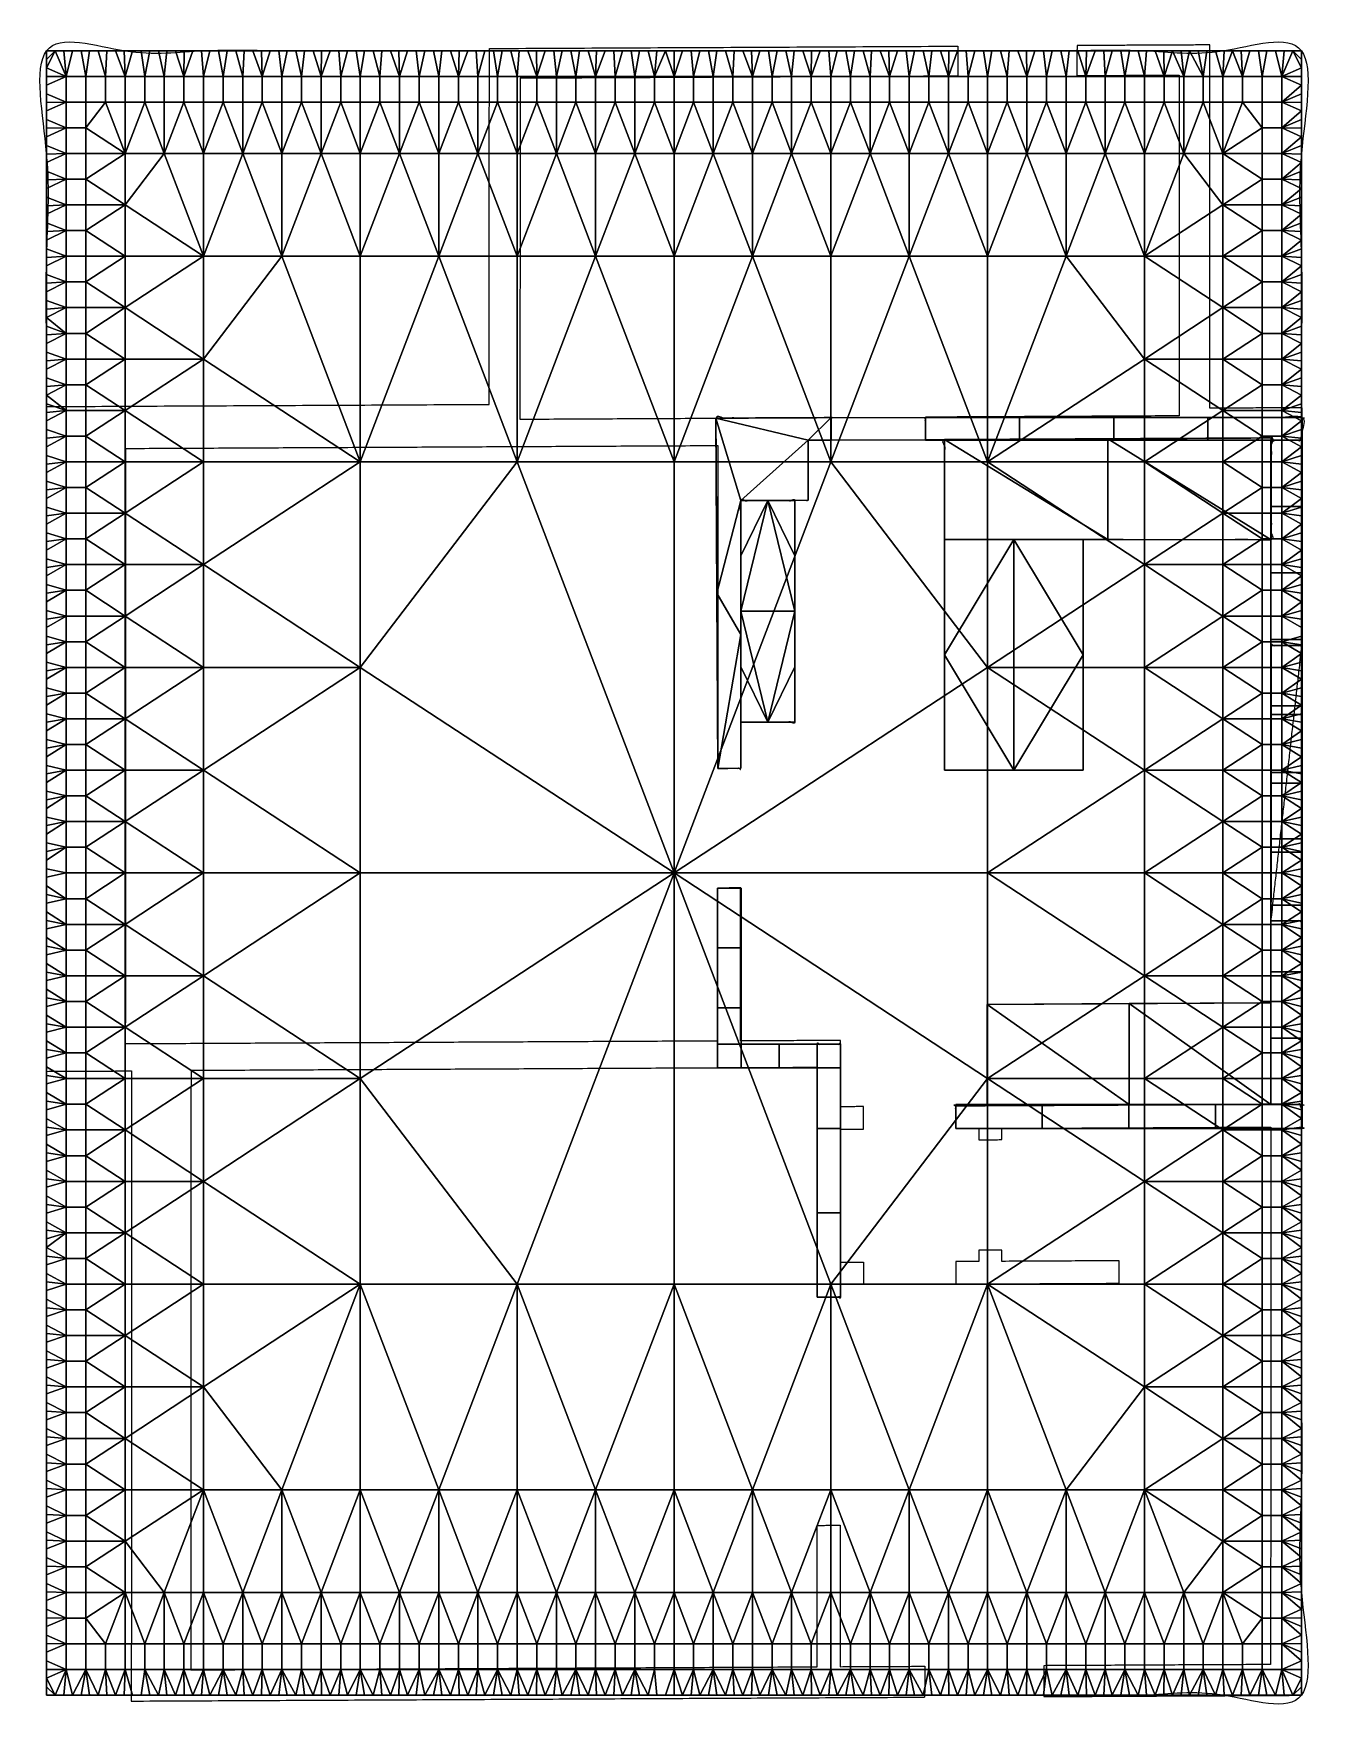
# Model space of a CAD drawing. Header units: inches. Extents: x -322 to 11, y -158 to 279.
import ezdxf

# ---------------------------------------------------------------- set-up
doc = ezdxf.new("R2010")
doc.units = ezdxf.units.IN
doc.header["$MEASUREMENT"] = 0
doc.layers.get('0').update_dxf_attribs({"true_color": 0x000000})
doc.layers.add('CABINETS', color=7, linetype='Continuous', true_color=0xff1803)
doc.layers.add('WINDOWS', color=7, linetype='Continuous', true_color=0x0019ff)

msp = doc.modelspace()

# ---------------------------------------------------------------- linework, layer by layer
for points, knots in [([(-318.46, -153.66), (-155.27, -153.66), (7.92, -153.66), (7.92, 60.25), (7.92, 274.15), (-155.27, 274.15), (-318.46, 274.15), (-318.46, 60.25), (-318.46, -153.66)], [0, 0, 0, 326.379532, 326.379532, 754.197065, 754.197065, 1080.576597, 1080.576597, 1508.394131, 1508.394131, 1508.394131]), ([(-143.91, 87.46), (-144.14, 133.01), (-144.36, 178.56), (-129.37, 178.63), (-114.37, 178.71), (-114.37, 175.79), (-114.38, 172.86), (-117.38, 172.85), (-120.37, 172.83), (-120.38, 165.04), (-120.38, 157.24), (-129.13, 157.2), (-137.88, 157.16), (-137.9, 122.32), (-137.91, 87.49), (-140.91, 87.48), (-143.91, 87.46)], [0, 0, 0, 91.098959, 91.098959, 121.090304, 121.090304, 126.936315, 126.936315, 132.934625, 132.934625, 148.523986, 148.523986, 166.019057, 166.019057, 235.684014, 235.684014, 241.682324, 241.682324, 241.682324]), ([(-89.88, 172.98), (-89.88, 175.91), (-89.88, 178.83), (-40.9, 178.81), (8.09, 178.78), (8.07, 149.1), (8.06, 119.43), (5.06, 119.43), (2.06, 119.43)], [0, 0, 0, 5.84601, 5.84601, 103.816933, 103.816933, 163.169462, 163.169462, 169.167682, 169.167682, 169.167682]), ([(-114.37, 172.86, 96), (-53.14, 172.86, 96), (8.09, 172.86, 96), (8.09, 175.79, 96), (8.09, 178.71, 96), (-53.14, 178.71, 96), (-114.37, 178.71, 96), (-114.37, 175.79, 96), (-114.37, 172.86, 96)], [0, 0, 0, 123.099577, 123.099577, 128.334202, 128.334202, 251.433778, 251.433778, 256.668403, 256.668403, 256.668403]), ([(0, 0, 96), (4.05, 0, 96), (8.09, 0, 96), (8.09, 86.43, 96), (8.09, 172.86, 96), (4.05, 172.86, 96), (0, 172.86, 96), (0, 86.43, 96), (0, 0, 96)], [0, 0, 0, 8.091572, 8.091572, 180.954698, 180.954698, 189.046271, 189.046271, 361.909397, 361.909397, 361.909397]), ([(-137.88, 99.49), (-130.88, 99.49), (-123.88, 99.49), (-123.88, 128.32), (-123.88, 157.16), (-130.88, 157.16), (-137.88, 157.16), (-137.88, 128.32), (-137.88, 99.49)], [0, 0, 0, 14, 14, 71.665096, 71.665096, 85.665096, 85.665096, 143.330192, 143.330192, 143.330192]), ([(0.06, 47.8), (4.04, 47.8), (8.02, 47.8), (8.02, 83.61), (8.02, 119.43), (4.04, 119.43), (0.06, 119.43), (0.06, 83.61), (0.06, 47.8)], [0, 0, 0, 7.960501, 7.960501, 79.596284, 79.596284, 87.556785, 87.556785, 159.192569, 159.192569, 159.192569]), ([(-117.99, -50.08, 96), (-114.98, -50.08, 96), (-111.96, -50.08, 96), (-111.96, -17.18, 96), (-111.96, 15.71, 96), (-114.98, 15.71, 96), (-117.99, 15.71, 96), (-117.99, -17.18, 96), (-117.99, -50.08, 96)], [0, 0, 0, 6.028357, 6.028357, 71.824052, 71.824052, 77.85241, 77.85241, 143.648105, 143.648105, 143.648105]), ([(-81.98, -6.25), (-36.94, -6.25), (8.09, -6.25), (8.09, -3.13), (8.09, 0), (-36.94, 0), (-81.98, 0), (-81.98, -3.13), (-81.98, -6.25)], [0, 0, 0, 90.070494, 90.070494, 96.323634, 96.323634, 186.394128, 186.394128, 192.647268, 192.647268, 192.647268])]:
    msp.add_open_spline(points, degree=2, knots=knots)
at = {"color": 18, "linetype": 'Continuous', "true_color": 0x000000}
for points in [[(-203.3, 274.73), (-81.43, 275.33)], [(-81.43, 275.33), (-81.44, 267.54)], [(-50.44, 275.49), (-50.45, 267.69)], [(-15.85, 275.66), (-50.44, 275.49)], [(-15.9, 181.15), (-15.85, 275.66)], [(-203.35, 182.15), (-203.3, 274.73)], [(-195.3, 266.97), (-195.35, 178.31)], [(-81.44, 267.54), (-195.3, 266.97)], [(-50.45, 267.69), (-23.85, 267.82)], [(-23.85, 267.82), (-23.9, 179.16)], [(-318.46, 181.58), (-318.55, 8.65)], [(-318.46, 181.58), (-203.35, 182.15)], [(-23.9, 179.16), (-89.88, 178.83)], [(8.09, 181.27), (-15.9, 181.15)], [(8.06, 119.43), (8.09, 181.27)], [(-195.35, 178.31), (-114.37, 178.71)], [(-114.37, 178.71), (-114.38, 172.86)], [(-89.88, 178.83), (-89.88, 172.98)], [(-297.91, 15.77), (-297.83, 170.69)], [(-297.83, 170.69), (-143.87, 171.45)], [(-143.87, 171.45), (-143.91, 87.46)], [(-120.38, 157.24), (-120.37, 172.83)], [(-120.37, 172.83), (-114.38, 172.86)], [(-89.88, 172.98), (0.09, 173.43)], [(0.06, 119.43), (0.09, 173.43)], [(-137.88, 157.16), (-120.38, 157.24)], [(-137.91, 87.49), (-137.88, 157.16)], [(-143.91, 87.46), (-137.91, 87.49)], [(-143.93, 56.33), (-143.95, 16.53)], [(-137.93, 56.36), (-143.93, 56.33)], [(-137.95, 16.56), (-137.93, 56.36)], [(0, 0), (0.02, 47.8)], [(7.92, -153.66), (8.02, 47.8)], [(-143.95, 16.53), (-297.91, 15.77)], [(-111.96, 16.69), (-137.95, 16.56)], [(-111.97, -0.56), (-111.96, 16.69)], [(-318.55, 8.65), (-296.36, 8.76)], [(-296.36, 8.76), (-296.44, -155.17)], [(-280.91, 8.84), (-280.99, -147.06)], [(-117.96, 9.64), (-280.91, 8.84)], [(-117.99, -50.08), (-117.96, 9.64)], [(0, 0), (-81.98, -0.41)], [(-105.97, -0.53), (-111.97, -0.56)], [(-105.97, -6.37), (-105.97, -0.53)], [(-81.98, -0.41), (-81.98, -6.25)], [(-111.99, -40.99), (-111.97, -6.4)], [(-111.97, -6.4), (-105.97, -6.37)], [(-81.98, -6.25), (-75.98, -6.22)], [(-75.98, -6.22), (-75.98, -9.15)], [(-69.98, -6.19), (0, -5.85)], [(-69.98, -9.12), (-69.98, -6.19)], [(0, -5.85), (-0.08, -145.66)], [(-75.98, -9.15), (-69.98, -9.12)], [(-70, -37.86), (-76, -37.89)], [(-76, -37.89), (-76, -40.81)], [(-70, -40.78), (-70, -37.86)], [(-111.99, -40.99), (-105.99, -40.96)], [(-105.99, -40.96), (-105.99, -46.81)], [(-76, -40.81), (-82, -40.84)], [(-82, -40.84), (-82, -46.69)], [(-39.51, -40.63), (-70, -40.78)], [(-39.51, -46.48), (-39.51, -40.63)], [(-105.99, -46.81), (-111.99, -46.84)], [(-111.99, -46.84), (-111.99, -50.05)], [(-82, -46.69), (-39.51, -46.48)], [(-111.99, -50.05), (-117.99, -50.08)], [(-118.04, -146.25), (-118.02, -109.46)], [(-118.02, -109.46), (-112.02, -109.43)], [(-112.02, -109.43), (-112.04, -146.22)], [(-280.99, -147.06), (-118.04, -146.25)], [(-112.04, -146.22), (-90.05, -146.11)], [(-0.08, -145.66), (-59.06, -145.96)], [(-59.06, -145.96), (-59.06, -154)], [(-296.46, -155.17), (-90.07, -154.15)], [(-59.08, -154), (7.9, -153.66)]]:
    msp.add_open_spline(points, degree=1, dxfattribs=at)
for points in [[(-89.88, 172.98), (-84.88, 172.98)], [(-137.88, 157.16), (-123.88, 157.16)], [(-90.05, -146.11), (-90.07, -154.15)]]:
    msp.add_open_spline(points, degree=1)
at = {"layer": 'CABINETS'}
msp.add_open_spline([(-84.88, 146.98), (-42.4, 146.96), (0.08, 146.94), (0.08, 160.19), (0.09, 173.43), (-42.4, 173.21), (-84.88, 172.98), (-84.88, 159.98), (-84.88, 146.98)], degree=2, knots=[0, 0, 0, 84.959822, 84.959822, 111.450708, 111.450708, 196.425423, 196.425423, 222.425423, 222.425423, 222.425423], dxfattribs=at)
for points in [[(-123.88, 99.49), (-123.88, 157.16)], [(-137.97, 99.49), (-123.88, 99.49)]]:
    msp.add_open_spline(points, degree=1, dxfattribs=at)
at = {"layer": 'WINDOWS'}
msp.add_open_spline([(0.06, 119.43), (0.04, 83.62), (0.02, 47.8), (4.04, 83.61), (8.06, 119.43), (8.04, 83.61), (8.02, 47.8)], degree=2, knots=[0, 0, 0, 71.631649, 71.631649, 143.708379, 143.708379, 215.340028, 215.340028, 215.340028], dxfattribs=at)
for points in [[(0.06, 119.43), (8.06, 119.43)], [(0, 47.8), (8.02, 47.8)]]:
    msp.add_open_spline(points, degree=1, dxfattribs=at)

# ---------------------------------------------------------------- meshes
mesh = msp.add_polyface()
corners = [(-318.46, 265.19), (-318.46, 265.19, -0.5), (-318.46, 262.96, -0.5), (-318.46, 262.96), (-318.46, 267.43), (-318.46, 267.43, -0.5), (-318.46, 271.91), (-318.46, 271.91, -0.5), (-318.46, 269.67, -0.5), (-318.46, 269.67), (-318.46, 274.15), (-318.46, 274.15, -0.5), (-318.46, 260.72, -0.5), (-318.46, 260.72), (-316.23, 274.15), (-316.23, 274.15, -0.5), (-318.46, 274.15, -0.5), (-318.46, 274.15), (-311.76, 274.15), (-311.76, 274.15, -0.5), (-313.99, 274.15, -0.5), (-313.99, 274.15), (-307.28, 274.15), (-307.28, 274.15, -0.5), (-309.52, 274.15, -0.5), (-309.52, 274.15), (-302.81, 274.15), (-302.81, 274.15, -0.5), (-305.05, 274.15, -0.5), (-305.05, 274.15), (-300.58, 274.15), (-300.58, 274.15, -0.5), (-298.34, 274.15), (-296.11, 274.15), (-296.11, 274.15, -0.5), (-298.34, 274.15, -0.5), (-293.87, 274.15), (-293.87, 274.15, -0.5), (-313.36, 267.47), (-313.36, 260.79), (-308.26, 260.79), (-308.26, 267.47), (-303.16, 267.47), (-303.16, 260.79), (-298.06, 260.79), (-298.06, 267.47), (-292.96, 260.79), (-292.96, 267.47), (-300.58, 274.15), (-302.81, 274.15), (-293.87, 274.15), (-296.11, 274.15), (-309.52, 274.15), (-311.76, 274.15), (-305.05, 274.15), (-307.28, 274.15), (-291.64, 274.15), (-298.34, 274.15), (-318.46, 269.67), (-316.23, 274.15), (-313.99, 274.15), (-318.46, 265.19), (-318.46, 262.96), (-318.46, 260.72), (-318.46, 258.48), (-318.46, 267.43), (-318.46, 274.15), (-318.46, 271.91), (-313.36, 267.47, -0.5), (-308.26, 267.47, -0.5), (-308.26, 260.79, -0.5), (-313.36, 260.79, -0.5), (-303.16, 267.47, -0.5), (-298.06, 267.47, -0.5), (-298.06, 260.79, -0.5), (-303.16, 260.79, -0.5), (-292.96, 267.47, -0.5), (-292.96, 260.79, -0.5), (-302.81, 274.15, -0.5), (-300.58, 274.15, -0.5), (-296.11, 274.15, -0.5), (-293.87, 274.15, -0.5), (-311.76, 274.15, -0.5), (-309.52, 274.15, -0.5), (-307.28, 274.15, -0.5), (-305.05, 274.15, -0.5), (-298.34, 274.15, -0.5), (-318.46, 269.67, -0.5), (-316.23, 274.15, -0.5), (-313.99, 274.15, -0.5), (-318.46, 262.96, -0.5), (-318.46, 265.19, -0.5), (-318.46, 258.48, -0.5), (-318.46, 260.72, -0.5), (-318.46, 267.43, -0.5), (-318.46, 271.91, -0.5), (-318.46, 274.15, -0.5)]
mesh.append_faces([[corners[k] for k in face] for face in [(0, 1, 2, 3), (4, 5, 1, 0), (6, 7, 8, 9), (10, 11, 7, 6), (9, 8, 5, 4), (3, 2, 12, 13), (14, 15, 16, 17), (18, 19, 20, 21), (21, 20, 15, 14), (22, 23, 24, 25), (26, 27, 28, 29), (30, 31, 27, 26), (29, 28, 23, 22), (25, 24, 19, 18), (32, 33, 34, 35), (33, 36, 37, 34), (32, 35, 31, 30), (38, 39, 40, 41), (42, 43, 44, 45), (41, 40, 43, 42), (45, 44, 46, 47), (45, 48, 49, 42), (47, 50, 51, 45), (41, 52, 53, 38), (42, 54, 55, 41), (47, 56, 50, 50), (45, 51, 57, 57), (48, 45, 57, 57), (52, 41, 55, 55), (54, 42, 49, 49), (58, 38, 59, 59), (38, 60, 59, 59), (38, 61, 62, 39), (53, 60, 38, 38), (39, 63, 64, 64), (39, 62, 63, 63), (38, 58, 65, 65), (59, 66, 67, 67), (59, 67, 58, 58), (38, 65, 61, 61), (68, 69, 70, 71), (72, 73, 74, 75), (69, 72, 75, 70), (73, 76, 77, 74), (73, 72, 78, 79), (76, 73, 80, 81), (69, 68, 82, 83), (72, 69, 84, 85), (73, 86, 80, 80), (79, 86, 73, 73), (83, 84, 69, 69), (85, 78, 72, 72), (87, 88, 68, 68), (68, 88, 89, 89), (68, 71, 90, 91), (82, 68, 89, 89), (71, 92, 93, 93), (71, 93, 90, 90), (68, 94, 87, 87), (88, 95, 96, 96), (88, 87, 95, 95), (68, 91, 94, 94)]])
mesh = msp.add_polyface()
corners = [(-291.64, 274.15), (-291.64, 274.15, -0.5), (-293.87, 274.15, -0.5), (-293.87, 274.15), (-287.16, 274.15), (-287.16, 274.15, -0.5), (-289.4, 274.15, -0.5), (-289.4, 274.15), (-284.93, 274.15), (-282.69, 274.15), (-282.69, 274.15, -0.5), (-284.93, 274.15, -0.5), (-280.46, 274.15), (-280.46, 274.15, -0.5), (-275.99, 274.15), (-275.99, 274.15, -0.5), (-278.22, 274.15, -0.5), (-278.22, 274.15), (-271.52, 274.15), (-271.52, 274.15, -0.5), (-273.75, 274.15, -0.5), (-273.75, 274.15), (-269.28, 274.15), (-269.28, 274.15, -0.5), (-292.96, 267.47), (-292.96, 260.79), (-287.86, 260.79), (-287.86, 267.47), (-282.76, 267.47), (-282.76, 260.79), (-277.66, 260.79), (-277.66, 267.47), (-277.66, 247.42), (-287.86, 247.42), (-277.66, 220.68), (-298.06, 234.05), (-272.56, 267.47), (-272.56, 260.79), (-267.46, 260.79), (-267.46, 267.47), (-267.46, 247.42), (-269.28, 274.15), (-271.52, 274.15), (-278.22, 274.15), (-280.46, 274.15), (-273.75, 274.15), (-275.99, 274.15), (-289.4, 274.15), (-291.64, 274.15), (-284.93, 274.15), (-287.16, 274.15), (-267.05, 274.15), (-282.69, 274.15), (-292.96, 267.47, -0.5), (-287.86, 267.47, -0.5), (-287.86, 260.79, -0.5), (-292.96, 260.79, -0.5), (-282.76, 267.47, -0.5), (-277.66, 267.47, -0.5), (-277.66, 260.79, -0.5), (-282.76, 260.79, -0.5), (-277.66, 247.42, -0.5), (-287.86, 247.42, -0.5), (-298.06, 247.42, -0.5), (-272.56, 267.47, -0.5), (-267.46, 267.47, -0.5), (-267.46, 260.79, -0.5), (-272.56, 260.79, -0.5), (-267.46, 247.42, -0.5), (-277.66, 220.68, -0.5), (-271.52, 274.15, -0.5), (-269.28, 274.15, -0.5), (-280.46, 274.15, -0.5), (-278.22, 274.15, -0.5), (-275.99, 274.15, -0.5), (-273.75, 274.15, -0.5), (-291.64, 274.15, -0.5), (-289.4, 274.15, -0.5), (-287.16, 274.15, -0.5), (-284.93, 274.15, -0.5), (-282.69, 274.15, -0.5), (-293.87, 274.15, -0.5)]
mesh.append_faces([[corners[k] for k in face] for face in [(0, 1, 2, 3), (4, 5, 6, 7), (8, 9, 10, 11), (12, 13, 10, 9), (4, 8, 11, 5), (7, 6, 1, 0), (14, 15, 16, 17), (18, 19, 20, 21), (21, 20, 15, 14), (22, 23, 19, 18), (17, 16, 13, 12), (24, 25, 26, 27), (28, 29, 30, 31), (27, 26, 29, 28), (29, 32, 30, 30), (33, 29, 26, 26), (32, 29, 33, 33), (25, 33, 26, 26), (33, 34, 32, 32), (35, 34, 33, 33), (36, 37, 38, 39), (31, 30, 37, 36), (37, 40, 38, 38), (32, 37, 30, 30), (40, 37, 32, 32), (34, 40, 32, 32), (39, 41, 42, 36), (31, 43, 44, 28), (36, 45, 46, 31), (27, 47, 48, 24), (28, 49, 50, 27), (39, 51, 41, 41), (36, 42, 45, 45), (31, 46, 43, 43), (28, 44, 52, 52), (28, 52, 49, 49), (27, 50, 47, 47), (53, 54, 55, 56), (57, 58, 59, 60), (54, 57, 60, 55), (60, 59, 61, 61), (62, 55, 60, 60), (61, 62, 60, 60), (56, 55, 62, 62), (62, 63, 56, 56), (64, 65, 66, 67), (58, 64, 67, 59), (67, 66, 68, 68), (61, 59, 67, 67), (68, 61, 67, 67), (69, 61, 68, 68), (65, 64, 70, 71), (58, 57, 72, 73), (64, 58, 74, 75), (54, 53, 76, 77), (57, 54, 78, 79), (64, 75, 70, 70), (58, 73, 74, 74), (57, 80, 72, 72), (57, 79, 80, 80), (54, 77, 78, 78), (53, 81, 76, 76)]])
mesh = msp.add_polyface()
corners = [(-267.05, 274.15), (-267.05, 274.15, -0.5), (-269.28, 274.15, -0.5), (-269.28, 274.15), (-262.57, 274.15), (-262.57, 274.15, -0.5), (-264.81, 274.15, -0.5), (-264.81, 274.15), (-260.34, 274.15), (-260.34, 274.15, -0.5), (-255.87, 274.15), (-255.87, 274.15, -0.5), (-258.1, 274.15, -0.5), (-258.1, 274.15), (-251.4, 274.15), (-251.4, 274.15, -0.5), (-253.63, 274.15, -0.5), (-253.63, 274.15), (-246.93, 274.15), (-246.93, 274.15, -0.5), (-249.16, 274.15, -0.5), (-249.16, 274.15), (-244.69, 274.15), (-242.46, 274.15), (-242.46, 274.15, -0.5), (-244.69, 274.15, -0.5), (-262.37, 267.47), (-262.37, 260.79), (-257.27, 260.79), (-257.27, 267.47), (-267.46, 267.47), (-267.46, 260.79), (-257.27, 247.42), (-267.46, 247.42), (-252.17, 267.47), (-252.17, 260.79), (-247.07, 260.79), (-247.07, 267.47), (-241.97, 260.79), (-241.97, 267.47), (-247.07, 247.42), (-257.27, 220.68), (-249.16, 274.15), (-251.4, 274.15), (-258.1, 274.15), (-260.34, 274.15), (-253.63, 274.15), (-255.87, 274.15), (-242.46, 274.15), (-244.69, 274.15), (-264.81, 274.15), (-267.05, 274.15), (-246.93, 274.15), (-262.57, 274.15), (-262.37, 267.47, -0.5), (-257.27, 267.47, -0.5), (-257.27, 260.79, -0.5), (-262.37, 260.79, -0.5), (-267.46, 267.47, -0.5), (-267.46, 260.79, -0.5), (-257.27, 247.42, -0.5), (-267.46, 247.42, -0.5), (-252.17, 267.47, -0.5), (-247.07, 267.47, -0.5), (-247.07, 260.79, -0.5), (-252.17, 260.79, -0.5), (-241.97, 267.47, -0.5), (-241.97, 260.79, -0.5), (-247.07, 247.42, -0.5), (-257.27, 220.68, -0.5), (-251.4, 274.15, -0.5), (-249.16, 274.15, -0.5), (-260.34, 274.15, -0.5), (-258.1, 274.15, -0.5), (-255.87, 274.15, -0.5), (-253.63, 274.15, -0.5), (-244.69, 274.15, -0.5), (-242.46, 274.15, -0.5), (-267.05, 274.15, -0.5), (-264.81, 274.15, -0.5), (-246.93, 274.15, -0.5), (-262.57, 274.15, -0.5), (-269.28, 274.15, -0.5)]
mesh.append_faces([[corners[k] for k in face] for face in [(0, 1, 2, 3), (4, 5, 6, 7), (8, 9, 5, 4), (7, 6, 1, 0), (10, 11, 12, 13), (14, 15, 16, 17), (17, 16, 11, 10), (18, 19, 20, 21), (22, 23, 24, 25), (18, 22, 25, 19), (21, 20, 15, 14), (13, 12, 9, 8), (26, 27, 28, 29), (30, 31, 27, 26), (27, 32, 28, 28), (33, 27, 31, 31), (32, 27, 33, 33), (34, 35, 36, 37), (29, 28, 35, 34), (37, 36, 38, 39), (40, 38, 36, 36), (35, 40, 36, 36), (32, 35, 28, 28), (40, 35, 32, 32), (41, 40, 32, 32), (33, 41, 32, 32), (37, 42, 43, 34), (29, 44, 45, 26), (34, 46, 47, 29), (39, 48, 49, 37), (26, 50, 51, 30), (37, 49, 52, 52), (34, 43, 46, 46), (29, 47, 44, 44), (26, 45, 53, 53), (50, 26, 53, 53), (42, 37, 52, 52), (54, 55, 56, 57), (58, 54, 57, 59), (57, 56, 60, 60), (61, 59, 57, 57), (60, 61, 57, 57), (62, 63, 64, 65), (55, 62, 65, 56), (63, 66, 67, 64), (68, 64, 67, 67), (65, 64, 68, 68), (60, 56, 65, 65), (68, 60, 65, 65), (69, 60, 68, 68), (63, 62, 70, 71), (55, 54, 72, 73), (62, 55, 74, 75), (66, 63, 76, 77), (54, 58, 78, 79), (63, 80, 76, 76), (62, 75, 70, 70), (55, 73, 74, 74), (54, 81, 72, 72), (58, 82, 78, 78), (79, 81, 54, 54), (71, 80, 63, 63)]])
mesh = msp.add_polyface()
corners = [(-240.22, 274.15), (-240.22, 274.15, -0.5), (-242.46, 274.15, -0.5), (-242.46, 274.15), (-237.98, 274.15), (-235.75, 274.15), (-235.75, 274.15, -0.5), (-237.98, 274.15, -0.5), (-231.28, 274.15), (-231.28, 274.15, -0.5), (-233.51, 274.15, -0.5), (-233.51, 274.15), (-229.04, 274.15), (-226.81, 274.15), (-226.81, 274.15, -0.5), (-229.04, 274.15, -0.5), (-224.57, 274.15), (-222.34, 274.15), (-222.34, 274.15, -0.5), (-224.57, 274.15, -0.5), (-220.1, 274.15), (-220.1, 274.15, -0.5), (-217.87, 274.15), (-217.87, 274.15, -0.5), (-241.97, 267.47), (-241.97, 260.79), (-236.87, 260.79), (-236.87, 267.47), (-236.87, 247.42), (-247.07, 247.42), (-236.87, 220.68), (-231.77, 267.47), (-231.77, 260.79), (-226.67, 260.79), (-226.67, 267.47), (-221.57, 267.47), (-221.57, 260.79), (-216.47, 260.79), (-216.47, 267.47), (-226.67, 247.42), (-216.47, 247.42), (-216.47, 220.68), (-217.87, 274.15), (-220.1, 274.15), (-229.04, 274.15), (-231.28, 274.15), (-222.34, 274.15), (-224.57, 274.15), (-233.51, 274.15), (-235.75, 274.15), (-237.98, 274.15), (-240.22, 274.15), (-226.81, 274.15), (-242.46, 274.15), (-241.97, 267.47, -0.5), (-236.87, 267.47, -0.5), (-236.87, 260.79, -0.5), (-241.97, 260.79, -0.5), (-236.87, 247.42, -0.5), (-247.07, 247.42, -0.5), (-231.77, 267.47, -0.5), (-226.67, 267.47, -0.5), (-226.67, 260.79, -0.5), (-231.77, 260.79, -0.5), (-221.57, 267.47, -0.5), (-216.47, 267.47, -0.5), (-216.47, 260.79, -0.5), (-221.57, 260.79, -0.5), (-226.67, 247.42, -0.5), (-216.47, 247.42, -0.5), (-236.87, 220.68, -0.5), (-220.1, 274.15, -0.5), (-217.87, 274.15, -0.5), (-231.28, 274.15, -0.5), (-229.04, 274.15, -0.5), (-224.57, 274.15, -0.5), (-222.34, 274.15, -0.5), (-235.75, 274.15, -0.5), (-233.51, 274.15, -0.5), (-240.22, 274.15, -0.5), (-237.98, 274.15, -0.5), (-226.81, 274.15, -0.5), (-242.46, 274.15, -0.5)]
mesh.append_faces([[corners[k] for k in face] for face in [(0, 1, 2, 3), (4, 5, 6, 7), (8, 9, 10, 11), (5, 11, 10, 6), (12, 13, 14, 15), (16, 17, 18, 19), (17, 20, 21, 18), (13, 16, 19, 14), (12, 15, 9, 8), (22, 23, 21, 20), (0, 4, 7, 1), (24, 25, 26, 27), (25, 28, 26, 26), (28, 25, 29, 29), (29, 30, 28, 28), (31, 32, 33, 34), (27, 26, 32, 31), (35, 36, 37, 38), (34, 33, 36, 35), (39, 36, 33, 33), (40, 36, 39, 39), (32, 39, 33, 33), (28, 32, 26, 26), (39, 32, 28, 28), (39, 41, 40, 40), (30, 39, 28, 28), (38, 42, 43, 35), (34, 44, 45, 31), (35, 46, 47, 34), (31, 48, 49, 27), (27, 50, 51, 24), (34, 52, 44, 44), (52, 34, 47, 47), (46, 35, 43, 43), (31, 45, 48, 48), (27, 49, 50, 50), (24, 51, 53, 53), (54, 55, 56, 57), (57, 56, 58, 58), (58, 59, 57, 57), (60, 61, 62, 63), (55, 60, 63, 56), (64, 65, 66, 67), (61, 64, 67, 62), (68, 62, 67, 67), (69, 68, 67, 67), (63, 62, 68, 68), (58, 56, 63, 63), (68, 58, 63, 63), (70, 58, 68, 68), (65, 64, 71, 72), (61, 60, 73, 74), (64, 61, 75, 76), (60, 55, 77, 78), (55, 54, 79, 80), (61, 74, 81, 81), (81, 75, 61, 61), (76, 71, 64, 64), (60, 78, 73, 73), (55, 80, 77, 77), (54, 82, 79, 79)]])
mesh = msp.add_polyface()
corners = [(-217.87, 274.15), (-215.63, 274.15), (-215.63, 274.15, -0.5), (-217.87, 274.15, -0.5), (-211.16, 274.15), (-211.16, 274.15, -0.5), (-213.39, 274.15, -0.5), (-213.39, 274.15), (-206.69, 274.15), (-206.69, 274.15, -0.5), (-208.92, 274.15, -0.5), (-208.92, 274.15), (-204.45, 274.15), (-202.22, 274.15), (-202.22, 274.15, -0.5), (-204.45, 274.15, -0.5), (-199.98, 274.15), (-199.98, 274.15, -0.5), (-197.75, 274.15), (-195.51, 274.15), (-195.51, 274.15, -0.5), (-197.75, 274.15, -0.5), (-193.27, 274.15), (-193.27, 274.15, -0.5), (-221.57, 260.79), (-216.47, 247.42), (-216.47, 260.79), (-211.37, 267.47), (-211.37, 260.79), (-206.27, 260.79), (-206.27, 267.47), (-216.47, 267.47), (-201.17, 267.47), (-201.17, 260.79), (-196.07, 260.79), (-196.07, 267.47), (-196.07, 247.42), (-206.27, 247.42), (-196.07, 220.68), (-216.47, 220.68), (-190.97, 260.79), (-190.97, 267.47), (-193.27, 274.15), (-195.51, 274.15), (-197.75, 274.15), (-199.98, 274.15), (-206.69, 274.15), (-208.92, 274.15), (-213.39, 274.15), (-215.63, 274.15), (-202.22, 274.15), (-204.45, 274.15), (-211.16, 274.15), (-217.87, 274.15), (-221.57, 260.79, -0.5), (-216.47, 260.79, -0.5), (-216.47, 247.42, -0.5), (-211.37, 267.47, -0.5), (-206.27, 267.47, -0.5), (-206.27, 260.79, -0.5), (-211.37, 260.79, -0.5), (-216.47, 267.47, -0.5), (-201.17, 267.47, -0.5), (-196.07, 267.47, -0.5), (-196.07, 260.79, -0.5), (-201.17, 260.79, -0.5), (-196.07, 247.42, -0.5), (-206.27, 247.42, -0.5), (-216.47, 220.68, -0.5), (-190.97, 267.47, -0.5), (-190.97, 260.79, -0.5), (-195.51, 274.15, -0.5), (-193.27, 274.15, -0.5), (-199.98, 274.15, -0.5), (-197.75, 274.15, -0.5), (-208.92, 274.15, -0.5), (-206.69, 274.15, -0.5), (-215.63, 274.15, -0.5), (-213.39, 274.15, -0.5), (-204.45, 274.15, -0.5), (-202.22, 274.15, -0.5), (-211.16, 274.15, -0.5), (-217.87, 274.15, -0.5)]
mesh.append_faces([[corners[k] for k in face] for face in [(0, 1, 2, 3), (4, 5, 6, 7), (1, 7, 6, 2), (8, 9, 10, 11), (12, 13, 14, 15), (13, 16, 17, 14), (12, 15, 9, 8), (11, 10, 5, 4), (18, 19, 20, 21), (22, 23, 20, 19), (16, 18, 21, 17), (24, 25, 26, 26), (27, 28, 29, 30), (31, 26, 28, 27), (32, 33, 34, 35), (30, 29, 33, 32), (33, 36, 34, 34), (37, 33, 29, 29), (36, 33, 37, 37), (28, 37, 29, 29), (25, 28, 26, 26), (37, 28, 25, 25), (37, 38, 36, 36), (39, 37, 25, 25), (35, 34, 40, 41), (36, 40, 34, 34), (41, 42, 43, 35), (35, 44, 45, 32), (30, 46, 47, 27), (27, 48, 49, 31), (32, 50, 51, 30), (35, 43, 44, 44), (32, 45, 50, 50), (27, 52, 48, 48), (52, 27, 47, 47), (46, 30, 51, 51), (31, 49, 53, 53), (54, 55, 56, 56), (57, 58, 59, 60), (61, 57, 60, 55), (62, 63, 64, 65), (58, 62, 65, 59), (65, 64, 66, 66), (67, 59, 65, 65), (66, 67, 65, 65), (60, 59, 67, 67), (56, 55, 60, 60), (67, 56, 60, 60), (68, 56, 67, 67), (63, 69, 70, 64), (66, 64, 70, 70), (69, 63, 71, 72), (63, 62, 73, 74), (58, 57, 75, 76), (57, 61, 77, 78), (62, 58, 79, 80), (63, 74, 71, 71), (62, 80, 73, 73), (57, 78, 81, 81), (81, 75, 57, 57), (76, 79, 58, 58), (61, 82, 77, 77)]])
mesh = msp.add_polyface()
corners = [(-191.04, 274.15), (-191.04, 274.15, -0.5), (-193.27, 274.15, -0.5), (-193.27, 274.15), (-186.57, 274.15), (-186.57, 274.15, -0.5), (-188.8, 274.15, -0.5), (-188.8, 274.15), (-182.1, 274.15), (-182.1, 274.15, -0.5), (-184.33, 274.15, -0.5), (-184.33, 274.15), (-179.86, 274.15), (-179.86, 274.15, -0.5), (-175.39, 274.15), (-175.39, 274.15, -0.5), (-177.63, 274.15, -0.5), (-177.63, 274.15), (-170.92, 274.15), (-170.92, 274.15, -0.5), (-173.16, 274.15, -0.5), (-173.16, 274.15), (-168.68, 274.15), (-168.68, 274.15, -0.5), (-190.97, 267.47), (-190.97, 260.79), (-185.87, 260.79), (-185.87, 267.47), (-180.77, 267.47), (-180.77, 260.79), (-175.67, 260.79), (-175.67, 267.47), (-175.67, 247.42), (-185.87, 247.42), (-196.07, 247.42), (-170.57, 260.79), (-170.57, 267.47), (-165.47, 247.42), (-175.67, 220.68), (-196.07, 220.68), (-177.63, 274.15), (-179.86, 274.15), (-182.1, 274.15), (-184.33, 274.15), (-170.92, 274.15), (-173.16, 274.15), (-186.57, 274.15), (-188.8, 274.15), (-168.68, 274.15), (-175.39, 274.15), (-191.04, 274.15), (-193.27, 274.15), (-190.97, 267.47, -0.5), (-185.87, 267.47, -0.5), (-185.87, 260.79, -0.5), (-190.97, 260.79, -0.5), (-180.77, 267.47, -0.5), (-175.67, 267.47, -0.5), (-175.67, 260.79, -0.5), (-180.77, 260.79, -0.5), (-175.67, 247.42, -0.5), (-185.87, 247.42, -0.5), (-196.07, 247.42, -0.5), (-170.57, 267.47, -0.5), (-170.57, 260.79, -0.5), (-165.47, 247.42, -0.5), (-175.67, 220.68, -0.5), (-196.07, 220.68, -0.5), (-179.86, 274.15, -0.5), (-177.63, 274.15, -0.5), (-184.33, 274.15, -0.5), (-182.1, 274.15, -0.5), (-173.16, 274.15, -0.5), (-170.92, 274.15, -0.5), (-188.8, 274.15, -0.5), (-186.57, 274.15, -0.5), (-168.68, 274.15, -0.5), (-175.39, 274.15, -0.5), (-193.27, 274.15, -0.5), (-191.04, 274.15, -0.5)]
mesh.append_faces([[corners[k] for k in face] for face in [(0, 1, 2, 3), (4, 5, 6, 7), (8, 9, 10, 11), (12, 13, 9, 8), (11, 10, 5, 4), (7, 6, 1, 0), (14, 15, 16, 17), (18, 19, 20, 21), (22, 23, 19, 18), (21, 20, 15, 14), (17, 16, 13, 12), (24, 25, 26, 27), (28, 29, 30, 31), (27, 26, 29, 28), (29, 32, 30, 30), (33, 29, 26, 26), (32, 29, 33, 33), (25, 33, 26, 26), (33, 25, 34, 34), (31, 30, 35, 36), (32, 35, 30, 30), (37, 35, 32, 32), (38, 37, 32, 32), (33, 38, 32, 32), (39, 33, 34, 34), (31, 40, 41, 28), (28, 42, 43, 27), (36, 44, 45, 31), (27, 46, 47, 24), (36, 48, 44, 44), (45, 49, 31, 31), (40, 31, 49, 49), (42, 28, 41, 41), (27, 43, 46, 46), (24, 50, 51, 51), (50, 24, 47, 47), (52, 53, 54, 55), (56, 57, 58, 59), (53, 56, 59, 54), (59, 58, 60, 60), (61, 54, 59, 59), (60, 61, 59, 59), (55, 54, 61, 61), (61, 62, 55, 55), (57, 63, 64, 58), (60, 58, 64, 64), (65, 60, 64, 64), (66, 60, 65, 65), (61, 60, 66, 66), (67, 62, 61, 61), (66, 67, 61, 61), (57, 56, 68, 69), (56, 53, 70, 71), (63, 57, 72, 73), (53, 52, 74, 75), (63, 73, 76, 76), (72, 57, 77, 77), (69, 77, 57, 57), (71, 68, 56, 56), (53, 75, 70, 70), (52, 78, 79, 79), (79, 74, 52, 52)]])
mesh = msp.add_polyface()
corners = [(-164.21, 274.15), (-164.21, 274.15, -0.5), (-166.45, 274.15, -0.5), (-166.45, 274.15), (-159.74, 274.15), (-159.74, 274.15, -0.5), (-161.98, 274.15, -0.5), (-161.98, 274.15), (-157.51, 274.15), (-157.51, 274.15, -0.5), (-168.68, 274.15, -0.5), (-168.68, 274.15), (-155.27, 274.15), (-155.27, 274.15, -0.5), (-153.04, 274.15), (-150.8, 274.15), (-150.8, 274.15, -0.5), (-153.04, 274.15, -0.5), (-148.57, 274.15), (-146.33, 274.15), (-146.33, 274.15, -0.5), (-148.57, 274.15, -0.5), (-144.09, 274.15), (-144.09, 274.15, -0.5), (-170.57, 267.47), (-170.57, 260.79), (-165.47, 260.79), (-165.47, 267.47), (-160.37, 267.47), (-160.37, 260.79), (-155.27, 260.79), (-155.27, 267.47), (-155.27, 247.42), (-165.47, 247.42), (-155.27, 220.68), (-150.17, 267.47), (-150.17, 260.79), (-145.07, 260.79), (-145.07, 267.47), (-145.07, 247.42), (-146.33, 274.15), (-148.57, 274.15), (-150.8, 274.15), (-153.04, 274.15), (-155.27, 274.15), (-161.98, 274.15), (-164.21, 274.15), (-166.45, 274.15), (-168.68, 274.15), (-157.51, 274.15), (-159.74, 274.15), (-170.57, 267.47, -0.5), (-165.47, 267.47, -0.5), (-165.47, 260.79, -0.5), (-170.57, 260.79, -0.5), (-160.37, 267.47, -0.5), (-155.27, 267.47, -0.5), (-155.27, 260.79, -0.5), (-160.37, 260.79, -0.5), (-155.27, 247.42, -0.5), (-165.47, 247.42, -0.5), (-150.17, 267.47, -0.5), (-145.07, 267.47, -0.5), (-145.07, 260.79, -0.5), (-150.17, 260.79, -0.5), (-145.07, 247.42, -0.5), (-155.27, 220.68, -0.5), (-134.87, 220.68, -0.5), (-148.57, 274.15, -0.5), (-146.33, 274.15, -0.5), (-153.04, 274.15, -0.5), (-150.8, 274.15, -0.5), (-144.09, 274.15, -0.5), (-155.27, 274.15, -0.5), (-164.21, 274.15, -0.5), (-161.98, 274.15, -0.5), (-168.68, 274.15, -0.5), (-166.45, 274.15, -0.5), (-157.51, 274.15, -0.5), (-159.74, 274.15, -0.5)]
mesh.append_faces([[corners[k] for k in face] for face in [(0, 1, 2, 3), (4, 5, 6, 7), (8, 9, 5, 4), (7, 6, 1, 0), (3, 2, 10, 11), (12, 13, 9, 8), (14, 15, 16, 17), (18, 19, 20, 21), (15, 18, 21, 16), (22, 23, 20, 19), (14, 17, 13, 12), (24, 25, 26, 27), (28, 29, 30, 31), (27, 26, 29, 28), (29, 32, 30, 30), (33, 29, 26, 26), (32, 29, 33, 33), (25, 33, 26, 26), (33, 34, 32, 32), (35, 36, 37, 38), (31, 30, 36, 35), (36, 39, 37, 37), (32, 36, 30, 30), (39, 36, 32, 32), (34, 39, 32, 32), (38, 40, 41, 35), (35, 42, 43, 31), (42, 35, 41, 41), (43, 44, 31, 31), (28, 45, 46, 27), (27, 47, 48, 24), (44, 49, 31, 31), (50, 28, 49, 49), (46, 47, 27, 27), (50, 45, 28, 28), (31, 49, 28, 28), (51, 52, 53, 54), (55, 56, 57, 58), (52, 55, 58, 53), (58, 57, 59, 59), (60, 53, 58, 58), (59, 60, 58, 58), (54, 53, 60, 60), (61, 62, 63, 64), (56, 61, 64, 57), (64, 63, 65, 65), (59, 57, 64, 64), (65, 59, 64, 64), (66, 59, 65, 65), (67, 66, 65, 65), (62, 61, 68, 69), (61, 56, 70, 71), (71, 68, 61, 61), (69, 72, 62, 62), (70, 56, 73, 73), (55, 52, 74, 75), (52, 51, 76, 77), (73, 56, 78, 78), (79, 78, 55, 55), (74, 52, 77, 77), (79, 55, 75, 75), (56, 55, 78, 78)]])
mesh = msp.add_polyface()
corners = [(-141.86, 274.15), (-141.86, 274.15, -0.5), (-144.09, 274.15, -0.5), (-144.09, 274.15), (-139.62, 274.15), (-137.39, 274.15), (-137.39, 274.15, -0.5), (-139.62, 274.15, -0.5), (-135.15, 274.15), (-135.15, 274.15, -0.5), (-132.92, 274.15), (-130.68, 274.15), (-130.68, 274.15, -0.5), (-132.92, 274.15, -0.5), (-126.21, 274.15), (-126.21, 274.15, -0.5), (-128.45, 274.15, -0.5), (-128.45, 274.15), (-121.74, 274.15), (-121.74, 274.15, -0.5), (-123.98, 274.15, -0.5), (-123.98, 274.15), (-139.97, 267.47), (-139.97, 260.79), (-134.87, 260.79), (-134.87, 267.47), (-145.07, 267.47), (-145.07, 260.79), (-134.87, 247.42), (-145.07, 247.42), (-129.77, 267.47), (-129.77, 260.79), (-124.67, 260.79), (-124.67, 267.47), (-119.57, 260.79), (-119.57, 267.47), (-124.67, 247.42), (-134.87, 220.68), (-114.47, 220.68), (-126.21, 274.15), (-128.45, 274.15), (-121.74, 274.15), (-123.98, 274.15), (-137.39, 274.15), (-139.62, 274.15), (-141.86, 274.15), (-144.09, 274.15), (-130.68, 274.15), (-132.92, 274.15), (-135.15, 274.15), (-146.33, 274.15), (-139.97, 267.47, -0.5), (-134.87, 267.47, -0.5), (-134.87, 260.79, -0.5), (-139.97, 260.79, -0.5), (-145.07, 267.47, -0.5), (-145.07, 260.79, -0.5), (-134.87, 247.42, -0.5), (-145.07, 247.42, -0.5), (-129.77, 267.47, -0.5), (-124.67, 267.47, -0.5), (-124.67, 260.79, -0.5), (-129.77, 260.79, -0.5), (-119.57, 267.47, -0.5), (-119.57, 260.79, -0.5), (-124.67, 247.42, -0.5), (-134.87, 220.68, -0.5), (-114.47, 220.68, -0.5), (-128.45, 274.15, -0.5), (-126.21, 274.15, -0.5), (-123.98, 274.15, -0.5), (-121.74, 274.15, -0.5), (-139.62, 274.15, -0.5), (-137.39, 274.15, -0.5), (-144.09, 274.15, -0.5), (-141.86, 274.15, -0.5), (-132.92, 274.15, -0.5), (-130.68, 274.15, -0.5), (-135.15, 274.15, -0.5)]
mesh.append_faces([[corners[k] for k in face] for face in [(0, 1, 2, 3), (4, 5, 6, 7), (5, 8, 9, 6), (4, 7, 1, 0), (10, 11, 12, 13), (14, 15, 16, 17), (17, 16, 12, 11), (18, 19, 20, 21), (21, 20, 15, 14), (8, 10, 13, 9), (22, 23, 24, 25), (26, 27, 23, 22), (23, 28, 24, 24), (29, 23, 27, 27), (28, 23, 29, 29), (30, 31, 32, 33), (25, 24, 31, 30), (33, 32, 34, 35), (36, 34, 32, 32), (31, 36, 32, 32), (28, 31, 24, 24), (36, 31, 28, 28), (37, 36, 28, 28), (38, 36, 37, 37), (29, 37, 28, 28), (33, 39, 40, 30), (35, 41, 42, 33), (25, 43, 44, 22), (22, 45, 46, 26), (30, 47, 48, 25), (33, 42, 39, 39), (30, 40, 47, 47), (25, 48, 49, 49), (45, 22, 44, 44), (50, 26, 46, 46), (43, 25, 49, 49), (51, 52, 53, 54), (55, 51, 54, 56), (54, 53, 57, 57), (58, 56, 54, 54), (57, 58, 54, 54), (59, 60, 61, 62), (52, 59, 62, 53), (60, 63, 64, 61), (65, 61, 64, 64), (62, 61, 65, 65), (57, 53, 62, 62), (65, 57, 62, 62), (66, 57, 65, 65), (67, 66, 65, 65), (58, 57, 66, 66), (60, 59, 68, 69), (63, 60, 70, 71), (52, 51, 72, 73), (51, 55, 74, 75), (59, 52, 76, 77), (60, 69, 70, 70), (59, 77, 68, 68), (52, 78, 76, 76), (75, 72, 51, 51), (73, 78, 52, 52)]])
mesh = msp.add_polyface()
corners = [(-119.5, 274.15), (-117.27, 274.15), (-117.27, 274.15, -0.5), (-119.5, 274.15, -0.5), (-115.03, 274.15), (-115.03, 274.15, -0.5), (-121.74, 274.15), (-121.74, 274.15, -0.5), (-110.56, 274.15), (-110.56, 274.15, -0.5), (-112.8, 274.15, -0.5), (-112.8, 274.15), (-106.09, 274.15), (-106.09, 274.15, -0.5), (-108.33, 274.15, -0.5), (-108.33, 274.15), (-101.62, 274.15), (-101.62, 274.15, -0.5), (-103.86, 274.15, -0.5), (-103.86, 274.15), (-97.15, 274.15), (-97.15, 274.15, -0.5), (-99.38, 274.15, -0.5), (-99.38, 274.15), (-119.57, 267.47), (-119.57, 260.79), (-114.47, 260.79), (-114.47, 267.47), (-114.47, 247.42), (-124.67, 247.42), (-114.47, 220.68), (-109.37, 267.47), (-109.37, 260.79), (-104.27, 260.79), (-104.27, 267.47), (-99.18, 260.79), (-99.18, 267.47), (-104.27, 247.42), (-94.08, 247.42), (-94.08, 220.68), (-106.09, 274.15), (-108.33, 274.15), (-101.62, 274.15), (-103.86, 274.15), (-110.56, 274.15), (-112.8, 274.15), (-115.03, 274.15), (-117.27, 274.15), (-97.15, 274.15), (-99.38, 274.15), (-119.5, 274.15), (-121.74, 274.15), (-119.57, 267.47, -0.5), (-114.47, 267.47, -0.5), (-114.47, 260.79, -0.5), (-119.57, 260.79, -0.5), (-114.47, 247.42, -0.5), (-124.67, 247.42, -0.5), (-114.47, 220.68, -0.5), (-109.37, 267.47, -0.5), (-104.27, 267.47, -0.5), (-104.27, 260.79, -0.5), (-109.37, 260.79, -0.5), (-99.18, 267.47, -0.5), (-99.18, 260.79, -0.5), (-104.27, 247.42, -0.5), (-94.08, 247.42, -0.5), (-94.08, 220.68, -0.5), (-108.33, 274.15, -0.5), (-106.09, 274.15, -0.5), (-103.86, 274.15, -0.5), (-101.62, 274.15, -0.5), (-112.8, 274.15, -0.5), (-110.56, 274.15, -0.5), (-117.27, 274.15, -0.5), (-115.03, 274.15, -0.5), (-99.38, 274.15, -0.5), (-97.15, 274.15, -0.5), (-119.5, 274.15, -0.5), (-121.74, 274.15, -0.5)]
mesh.append_faces([[corners[k] for k in face] for face in [(0, 1, 2, 3), (1, 4, 5, 2), (6, 0, 3, 7), (8, 9, 10, 11), (12, 13, 14, 15), (15, 14, 9, 8), (16, 17, 18, 19), (20, 21, 22, 23), (23, 22, 17, 16), (19, 18, 13, 12), (11, 10, 5, 4), (24, 25, 26, 27), (25, 28, 26, 26), (28, 25, 29, 29), (29, 30, 28, 28), (31, 32, 33, 34), (27, 26, 32, 31), (34, 33, 35, 36), (37, 35, 33, 33), (38, 35, 37, 37), (32, 37, 33, 33), (28, 32, 26, 26), (37, 32, 28, 28), (37, 39, 38, 38), (30, 37, 28, 28), (39, 37, 30, 30), (34, 40, 41, 31), (36, 42, 43, 34), (31, 44, 45, 27), (27, 46, 47, 24), (36, 48, 49, 49), (42, 36, 49, 49), (31, 41, 44, 44), (27, 45, 46, 46), (24, 47, 50, 50), (40, 34, 43, 43), (51, 24, 50, 50), (52, 53, 54, 55), (55, 54, 56, 56), (56, 57, 55, 55), (57, 56, 58, 58), (59, 60, 61, 62), (53, 59, 62, 54), (60, 63, 64, 61), (65, 61, 64, 64), (66, 65, 64, 64), (62, 61, 65, 65), (56, 54, 62, 62), (65, 56, 62, 62), (58, 56, 65, 65), (67, 58, 65, 65), (60, 59, 68, 69), (63, 60, 70, 71), (59, 53, 72, 73), (53, 52, 74, 75), (63, 76, 77, 77), (71, 76, 63, 63), (59, 73, 68, 68), (53, 75, 72, 72), (52, 78, 74, 74), (69, 70, 60, 60), (79, 78, 52, 52)]])
mesh = msp.add_polyface()
corners = [(-99.18, 267.47), (-99.18, 260.79), (-94.08, 260.79), (-94.08, 267.47), (-94.08, 247.42), (-88.98, 267.47), (-88.98, 260.79), (-83.88, 260.79), (-83.88, 267.47), (-78.78, 267.47), (-78.78, 260.79), (-73.68, 260.79), (-73.68, 267.47), (-73.68, 247.42), (-83.88, 247.42), (-73.68, 220.68), (-94.08, 220.68), (-68.58, 267.47), (-68.58, 260.79), (-63.48, 260.79), (-63.48, 267.47), (-58.38, 267.47), (-58.38, 260.79), (-53.28, 260.79), (-53.28, 267.47), (-53.28, 247.42), (-63.48, 247.42), (-48.18, 260.79), (-48.18, 267.47), (-53.28, 220.68), (-43.08, 247.42), (-54.68, 274.15), (-56.91, 274.15), (-99.18, 267.47, -0.5), (-94.08, 267.47, -0.5), (-94.08, 260.79, -0.5), (-99.18, 260.79, -0.5), (-94.08, 247.42, -0.5), (-88.98, 267.47, -0.5), (-83.88, 267.47, -0.5), (-83.88, 260.79, -0.5), (-88.98, 260.79, -0.5), (-78.78, 267.47, -0.5), (-73.68, 267.47, -0.5), (-73.68, 260.79, -0.5), (-78.78, 260.79, -0.5), (-73.68, 247.42, -0.5), (-83.88, 247.42, -0.5), (-73.68, 220.68, -0.5), (-94.08, 220.68, -0.5), (-104.27, 247.42, -0.5), (-68.58, 267.47, -0.5), (-63.48, 267.47, -0.5), (-63.48, 260.79, -0.5), (-68.58, 260.79, -0.5), (-58.38, 267.47, -0.5), (-53.28, 267.47, -0.5), (-53.28, 260.79, -0.5), (-58.38, 260.79, -0.5), (-53.28, 247.42, -0.5), (-63.48, 247.42, -0.5), (-48.18, 267.47, -0.5), (-48.18, 260.79, -0.5), (-53.28, 220.68, -0.5)]
mesh.append_faces([[corners[k] for k in face] for face in [(0, 1, 2, 3), (1, 4, 2, 2), (5, 6, 7, 8), (3, 2, 6, 5), (9, 10, 11, 12), (8, 7, 10, 9), (10, 13, 11, 11), (14, 10, 7, 7), (13, 10, 14, 14), (6, 14, 7, 7), (4, 6, 2, 2), (14, 6, 4, 4), (14, 15, 13, 13), (16, 14, 4, 4), (15, 14, 16, 16), (17, 18, 19, 20), (12, 11, 18, 17), (21, 22, 23, 24), (20, 19, 22, 21), (22, 25, 23, 23), (26, 22, 19, 19), (25, 22, 26, 26), (18, 26, 19, 19), (13, 18, 11, 11), (26, 18, 13, 13), (24, 23, 27, 28), (25, 27, 23, 23), (29, 30, 25, 25), (26, 29, 25, 25), (15, 26, 13, 13), (29, 26, 15, 15), (24, 31, 32, 21), (33, 34, 35, 36), (36, 35, 37, 37), (38, 39, 40, 41), (34, 38, 41, 35), (42, 43, 44, 45), (39, 42, 45, 40), (45, 44, 46, 46), (47, 40, 45, 45), (46, 47, 45, 45), (41, 40, 47, 47), (37, 35, 41, 41), (47, 37, 41, 41), (47, 46, 48, 48), (49, 37, 47, 47), (48, 49, 47, 47), (50, 37, 49, 49), (51, 52, 53, 54), (43, 51, 54, 44), (55, 56, 57, 58), (52, 55, 58, 53), (58, 57, 59, 59), (60, 53, 58, 58), (59, 60, 58, 58), (54, 53, 60, 60), (46, 44, 54, 54), (60, 46, 54, 54), (56, 61, 62, 57), (60, 59, 63, 63), (48, 46, 60, 60), (63, 48, 60, 60)]])
mesh = msp.add_polyface()
corners = [(-94.91, 274.15), (-94.91, 274.15, -0.5), (-97.15, 274.15, -0.5), (-97.15, 274.15), (-90.44, 274.15), (-90.44, 274.15, -0.5), (-92.68, 274.15, -0.5), (-92.68, 274.15), (-85.97, 274.15), (-85.97, 274.15, -0.5), (-88.21, 274.15, -0.5), (-88.21, 274.15), (-81.5, 274.15), (-81.5, 274.15, -0.5), (-83.74, 274.15, -0.5), (-83.74, 274.15), (-77.03, 274.15), (-77.03, 274.15, -0.5), (-79.27, 274.15, -0.5), (-79.27, 274.15), (-74.79, 274.15), (-74.79, 274.15, -0.5), (-70.32, 274.15), (-70.32, 274.15, -0.5), (-72.56, 274.15, -0.5), (-72.56, 274.15), (-65.85, 274.15), (-65.85, 274.15, -0.5), (-68.09, 274.15, -0.5), (-68.09, 274.15), (-61.38, 274.15), (-61.38, 274.15, -0.5), (-63.62, 274.15, -0.5), (-63.62, 274.15), (-59.15, 274.15), (-56.91, 274.15), (-56.91, 274.15, -0.5), (-59.15, 274.15, -0.5), (-54.68, 274.15), (-54.68, 274.15, -0.5), (-50.2, 274.15), (-50.2, 274.15, -0.5), (-52.44, 274.15, -0.5), (-52.44, 274.15), (-58.38, 267.47), (-59.15, 274.15), (-61.38, 274.15), (-63.48, 267.47), (-68.58, 267.47), (-70.32, 274.15), (-72.56, 274.15), (-73.68, 267.47), (-78.78, 267.47), (-79.27, 274.15), (-81.5, 274.15), (-83.88, 267.47), (-74.79, 274.15), (-77.03, 274.15), (-65.85, 274.15), (-68.09, 274.15), (-48.18, 267.47), (-50.2, 274.15), (-52.44, 274.15), (-53.28, 267.47), (-88.98, 267.47), (-90.44, 274.15), (-92.68, 274.15), (-94.08, 267.47), (-94.91, 274.15), (-97.15, 274.15), (-99.18, 267.47), (-85.97, 274.15), (-88.21, 274.15), (-54.68, 274.15), (-56.91, 274.15), (-63.62, 274.15), (-83.74, 274.15), (-53.28, 267.47, -0.5), (-58.38, 267.47, -0.5), (-56.91, 274.15, -0.5), (-54.68, 274.15, -0.5), (-63.48, 267.47, -0.5), (-61.38, 274.15, -0.5), (-59.15, 274.15, -0.5), (-68.58, 267.47, -0.5), (-73.68, 267.47, -0.5), (-72.56, 274.15, -0.5), (-70.32, 274.15, -0.5), (-78.78, 267.47, -0.5), (-83.88, 267.47, -0.5), (-81.5, 274.15, -0.5), (-79.27, 274.15, -0.5), (-77.03, 274.15, -0.5), (-74.79, 274.15, -0.5), (-68.09, 274.15, -0.5), (-65.85, 274.15, -0.5), (-48.18, 267.47, -0.5), (-52.44, 274.15, -0.5), (-50.2, 274.15, -0.5), (-88.98, 267.47, -0.5), (-94.08, 267.47, -0.5), (-92.68, 274.15, -0.5), (-90.44, 274.15, -0.5), (-99.18, 267.47, -0.5), (-97.15, 274.15, -0.5), (-94.91, 274.15, -0.5), (-88.21, 274.15, -0.5), (-85.97, 274.15, -0.5), (-63.62, 274.15, -0.5), (-83.74, 274.15, -0.5)]
mesh.append_faces([[corners[k] for k in face] for face in [(0, 1, 2, 3), (4, 5, 6, 7), (8, 9, 10, 11), (11, 10, 5, 4), (12, 13, 14, 15), (16, 17, 18, 19), (20, 21, 17, 16), (19, 18, 13, 12), (15, 14, 9, 8), (7, 6, 1, 0), (22, 23, 24, 25), (26, 27, 28, 29), (29, 28, 23, 22), (30, 31, 32, 33), (34, 35, 36, 37), (35, 38, 39, 36), (34, 37, 31, 30), (33, 32, 27, 26), (40, 41, 42, 43), (43, 42, 39, 38), (25, 24, 21, 20), (44, 45, 46, 47), (48, 49, 50, 51), (52, 53, 54, 55), (51, 56, 57, 52), (47, 58, 59, 48), (60, 61, 62, 63), (64, 65, 66, 67), (67, 68, 69, 70), (55, 71, 72, 64), (63, 62, 73, 73), (44, 74, 45, 45), (47, 75, 58, 58), (48, 59, 49, 49), (75, 47, 46, 46), (51, 50, 56, 56), (52, 57, 53, 53), (55, 54, 76, 76), (71, 55, 76, 76), (67, 66, 68, 68), (65, 64, 72, 72), (77, 78, 79, 80), (78, 81, 82, 83), (84, 85, 86, 87), (88, 89, 90, 91), (85, 88, 92, 93), (81, 84, 94, 95), (96, 77, 97, 98), (99, 100, 101, 102), (100, 103, 104, 105), (89, 99, 106, 107), (77, 80, 97, 97), (78, 83, 79, 79), (81, 95, 108, 108), (84, 87, 94, 94), (108, 82, 81, 81), (85, 93, 86, 86), (88, 91, 92, 92), (89, 109, 90, 90), (107, 109, 89, 89), (100, 105, 101, 101), (102, 106, 99, 99)]])
mesh = msp.add_polyface()
corners = [(-48.18, 267.47), (-48.18, 260.79), (-43.08, 260.79), (-43.08, 267.47), (-37.98, 267.47), (-37.98, 260.79), (-32.88, 260.79), (-32.88, 267.47), (-32.88, 247.42), (-43.08, 247.42), (-53.28, 247.42), (-32.88, 220.68), (-53.28, 220.68), (-27.78, 267.47), (-27.78, 260.79), (-22.68, 260.79), (-22.68, 267.47), (-17.58, 267.47), (-17.58, 260.79), (-12.48, 260.79), (-12.48, 267.47), (-12.48, 247.42), (-22.68, 247.42), (-7.38, 260.79), (-7.38, 267.47), (-12.48, 234.05), (-2.28, 240.73), (-12.48, 220.68), (-2.28, 227.36), (-9.97, 274.15), (-21.14, 274.15), (-48.18, 267.47, -0.5), (-43.08, 267.47, -0.5), (-43.08, 260.79, -0.5), (-48.18, 260.79, -0.5), (-37.98, 267.47, -0.5), (-32.88, 267.47, -0.5), (-32.88, 260.79, -0.5), (-37.98, 260.79, -0.5), (-32.88, 247.42, -0.5), (-43.08, 247.42, -0.5), (-53.28, 247.42, -0.5), (-53.28, 260.79, -0.5), (-32.88, 220.68, -0.5), (-53.28, 220.68, -0.5), (-27.78, 267.47, -0.5), (-22.68, 267.47, -0.5), (-22.68, 260.79, -0.5), (-27.78, 260.79, -0.5), (-17.58, 267.47, -0.5), (-12.48, 267.47, -0.5), (-12.48, 260.79, -0.5), (-17.58, 260.79, -0.5), (-12.48, 247.42, -0.5), (-22.68, 247.42, -0.5), (-7.38, 267.47, -0.5), (-7.38, 260.79, -0.5), (-2.28, 254.1, -0.5), (-2.28, 247.42, -0.5), (-2.28, 240.73, -0.5), (-2.28, 234.05, -0.5), (-12.48, 234.05, -0.5), (-12.48, 220.68, -0.5), (-2.28, 227.36, -0.5)]
mesh.append_faces([[corners[k] for k in face] for face in [(0, 1, 2, 3), (4, 5, 6, 7), (3, 2, 5, 4), (5, 8, 6, 6), (9, 5, 2, 2), (8, 5, 9, 9), (1, 9, 2, 2), (9, 1, 10, 10), (9, 11, 8, 8), (11, 9, 12, 12), (13, 14, 15, 16), (7, 6, 14, 13), (17, 18, 19, 20), (16, 15, 18, 17), (18, 21, 19, 19), (22, 18, 15, 15), (21, 18, 22, 22), (14, 22, 15, 15), (8, 14, 6, 6), (22, 14, 8, 8), (20, 19, 23, 24), (21, 23, 19, 19), (25, 26, 21, 21), (27, 28, 25, 25), (22, 25, 21, 21), (11, 22, 8, 8), (22, 11, 25, 25), (29, 20, 24, 24), (17, 30, 16, 16), (31, 32, 33, 34), (35, 36, 37, 38), (32, 35, 38, 33), (38, 37, 39, 39), (40, 33, 38, 38), (39, 40, 38, 38), (34, 33, 40, 40), (41, 42, 34, 34), (40, 41, 34, 34), (40, 39, 43, 43), (44, 41, 40, 40), (43, 44, 40, 40), (45, 46, 47, 48), (36, 45, 48, 37), (49, 50, 51, 52), (46, 49, 52, 47), (52, 51, 53, 53), (54, 47, 52, 52), (53, 54, 52, 52), (48, 47, 54, 54), (39, 37, 48, 48), (54, 39, 48, 48), (50, 55, 56, 51), (57, 58, 53, 53), (53, 51, 56, 56), (56, 57, 53, 53), (59, 60, 61, 61), (61, 53, 59, 59), (62, 61, 63, 63), (54, 53, 61, 61), (43, 39, 54, 54), (54, 61, 43, 43)]])
mesh = msp.add_polyface()
corners = [(-47.97, 274.15), (-45.73, 274.15), (-45.73, 274.15, -0.5), (-47.97, 274.15, -0.5), (-50.2, 274.15), (-50.2, 274.15, -0.5), (-43.5, 274.15), (-41.26, 274.15), (-41.26, 274.15, -0.5), (-43.5, 274.15, -0.5), (-39.03, 274.15), (-36.79, 274.15), (-36.79, 274.15, -0.5), (-39.03, 274.15, -0.5), (-34.56, 274.15), (-34.56, 274.15, -0.5), (-32.32, 274.15), (-30.09, 274.15), (-30.09, 274.15, -0.5), (-32.32, 274.15, -0.5), (-27.85, 274.15), (-25.61, 274.15), (-25.61, 274.15, -0.5), (-27.85, 274.15, -0.5), (-23.38, 274.15), (-21.14, 274.15), (-21.14, 274.15, -0.5), (-23.38, 274.15, -0.5), (-18.91, 274.15), (-16.67, 274.15), (-16.67, 274.15, -0.5), (-18.91, 274.15, -0.5), (-14.44, 274.15), (-14.44, 274.15, -0.5), (-12.2, 274.15), (-9.97, 274.15), (-9.97, 274.15, -0.5), (-12.2, 274.15, -0.5), (-7.73, 274.15), (-7.73, 274.15, -0.5), (-9.97, 274.15), (-7.38, 267.47), (-7.73, 274.15), (-12.2, 274.15), (-12.48, 267.47), (-14.44, 274.15), (-16.67, 274.15), (-17.58, 267.47), (-18.91, 274.15), (-21.14, 274.15), (-25.61, 274.15), (-22.68, 267.47), (-23.38, 274.15), (-27.78, 267.47), (-32.88, 267.47), (-34.56, 274.15), (-36.79, 274.15), (-37.98, 267.47), (-43.08, 267.47), (-43.5, 274.15), (-45.73, 274.15), (-48.18, 267.47), (-39.03, 274.15), (-41.26, 274.15), (-30.09, 274.15), (-32.32, 274.15), (-27.85, 274.15), (-47.97, 274.15), (-50.2, 274.15), (-5.49, 274.15, -0.5), (-7.38, 267.47, -0.5), (-7.73, 274.15, -0.5), (-9.97, 274.15, -0.5), (-12.2, 274.15, -0.5), (-12.48, 267.47, -0.5), (-17.58, 267.47, -0.5), (-16.67, 274.15, -0.5), (-14.44, 274.15, -0.5), (-18.91, 274.15, -0.5), (-21.14, 274.15, -0.5), (-25.61, 274.15, -0.5), (-23.38, 274.15, -0.5), (-22.68, 267.47, -0.5), (-27.78, 267.47, -0.5), (-32.88, 267.47, -0.5), (-37.98, 267.47, -0.5), (-36.79, 274.15, -0.5), (-34.56, 274.15, -0.5), (-43.08, 267.47, -0.5), (-48.18, 267.47, -0.5), (-45.73, 274.15, -0.5), (-43.5, 274.15, -0.5), (-41.26, 274.15, -0.5), (-39.03, 274.15, -0.5), (-32.32, 274.15, -0.5), (-30.09, 274.15, -0.5), (-27.85, 274.15, -0.5), (-50.2, 274.15, -0.5), (-47.97, 274.15, -0.5)]
mesh.append_faces([[corners[k] for k in face] for face in [(0, 1, 2, 3), (4, 0, 3, 5), (6, 7, 8, 9), (10, 11, 12, 13), (11, 14, 15, 12), (7, 10, 13, 8), (1, 6, 9, 2), (16, 17, 18, 19), (20, 21, 22, 23), (17, 20, 23, 18), (24, 25, 26, 27), (28, 29, 30, 31), (29, 32, 33, 30), (25, 28, 31, 26), (21, 24, 27, 22), (34, 35, 36, 37), (35, 38, 39, 36), (32, 34, 37, 33), (14, 16, 19, 15), (40, 41, 42, 42), (43, 44, 40, 40), (44, 45, 46, 47), (44, 43, 45, 45), (47, 46, 48, 48), (48, 49, 47, 47), (50, 51, 52, 52), (53, 51, 50, 50), (54, 55, 56, 57), (58, 59, 60, 61), (57, 62, 63, 58), (53, 64, 65, 54), (49, 52, 51, 51), (53, 50, 66, 66), (53, 66, 64, 64), (54, 65, 55, 55), (57, 56, 62, 62), (58, 63, 59, 59), (61, 67, 68, 68), (67, 61, 60, 60), (69, 70, 71, 71), (72, 71, 70, 70), (73, 72, 74, 74), (72, 70, 74, 74), (74, 75, 76, 77), (74, 77, 73, 73), (75, 78, 76, 76), (78, 75, 79, 79), (80, 81, 82, 82), (83, 80, 82, 82), (84, 85, 86, 87), (88, 89, 90, 91), (85, 88, 92, 93), (83, 84, 94, 95), (79, 82, 81, 81), (75, 82, 79, 79), (83, 96, 80, 80), (83, 95, 96, 96), (84, 87, 94, 94), (85, 93, 86, 86), (88, 91, 92, 92), (89, 97, 98, 98), (98, 90, 89, 89)]])
mesh = msp.add_polyface()
corners = [(-7.73, 274.15), (-5.49, 274.15), (-5.49, 274.15, -0.5), (-7.73, 274.15, -0.5), (-3.26, 274.15), (-3.26, 274.15, -0.5), (1.21, 274.15), (1.21, 274.15, -0.5), (-1.02, 274.15, -0.5), (-1.02, 274.15), (3.45, 274.15), (5.68, 274.15), (5.68, 274.15, -0.5), (3.45, 274.15, -0.5), (7.92, 274.15), (7.92, 274.15, -0.5), (7.92, 271.91), (7.92, 271.91, -0.5), (7.92, 274.15, -0.5), (7.92, 274.15), (7.92, 269.67), (7.92, 269.67, -0.5), (7.92, 267.43), (7.92, 265.19), (7.92, 265.19, -0.5), (7.92, 267.43, -0.5), (7.92, 262.96), (7.92, 262.96, -0.5), (7.92, 260.72), (7.92, 258.48), (7.92, 258.48, -0.5), (7.92, 260.72, -0.5), (7.92, 256.24), (7.92, 256.24, -0.5), (7.92, 254), (7.92, 254, -0.5), (-7.38, 267.47), (-7.38, 260.79), (-2.28, 260.79), (-2.28, 267.47), (2.82, 260.79), (2.82, 267.47), (-2.28, 254.1), (2.82, 254.1), (-12.48, 247.42), (7.92, 251.76), (7.92, 254), (7.92, 256.24), (7.92, 258.48), (7.92, 260.72), (7.92, 262.96), (7.92, 265.19), (7.92, 267.43), (7.92, 269.67), (5.68, 274.15), (7.92, 271.91), (7.92, 274.15), (3.45, 274.15), (1.21, 274.15), (-1.02, 274.15), (-3.26, 274.15), (-5.49, 274.15), (-7.73, 274.15), (-7.38, 267.47, -0.5), (-2.28, 267.47, -0.5), (-2.28, 260.79, -0.5), (-7.38, 260.79, -0.5), (2.82, 267.47, -0.5), (2.82, 260.79, -0.5), (2.82, 254.1, -0.5), (-2.28, 254.1, -0.5), (7.92, 251.76, -0.5), (7.92, 254, -0.5), (7.92, 256.24, -0.5), (7.92, 258.48, -0.5), (7.92, 260.72, -0.5), (7.92, 262.96, -0.5), (7.92, 265.19, -0.5), (7.92, 267.43, -0.5), (7.92, 269.67, -0.5), (5.68, 274.15, -0.5), (7.92, 274.15, -0.5), (7.92, 271.91, -0.5), (3.45, 274.15, -0.5), (-1.02, 274.15, -0.5), (1.21, 274.15, -0.5), (-5.49, 274.15, -0.5), (-3.26, 274.15, -0.5)]
mesh.append_faces([[corners[k] for k in face] for face in [(0, 1, 2, 3), (1, 4, 5, 2), (6, 7, 8, 9), (10, 11, 12, 13), (11, 14, 15, 12), (10, 13, 7, 6), (4, 9, 8, 5), (16, 17, 18, 19), (20, 21, 17, 16), (22, 23, 24, 25), (26, 27, 24, 23), (20, 22, 25, 21), (28, 29, 30, 31), (29, 32, 33, 30), (34, 35, 33, 32), (28, 31, 27, 26), (36, 37, 38, 39), (39, 38, 40, 41), (38, 42, 43, 40), (37, 42, 38, 38), (37, 44, 42, 42), (45, 46, 43, 43), (47, 48, 43, 43), (49, 50, 40, 40), (40, 48, 49, 49), (43, 46, 47, 47), (51, 52, 41, 41), (53, 54, 41, 41), (41, 52, 53, 53), (54, 55, 56, 56), (53, 55, 54, 54), (57, 41, 54, 54), (50, 51, 40, 40), (48, 40, 43, 43), (41, 58, 59, 39), (39, 60, 61, 36), (60, 39, 59, 59), (61, 62, 36, 36), (57, 58, 41, 41), (51, 41, 40, 40), (63, 64, 65, 66), (64, 67, 68, 65), (65, 68, 69, 70), (66, 65, 70, 70), (71, 69, 72, 72), (73, 69, 74, 74), (75, 68, 76, 76), (68, 75, 74, 74), (69, 73, 72, 72), (77, 67, 78, 78), (79, 67, 80, 80), (67, 79, 78, 78), (80, 81, 82, 82), (79, 80, 82, 82), (83, 80, 67, 67), (76, 68, 77, 77), (74, 69, 68, 68), (67, 64, 84, 85), (64, 63, 86, 87), (87, 84, 64, 64), (83, 67, 85, 85), (77, 68, 67, 67)]])
mesh = msp.add_polyface()
corners = [(-318.46, 238.32), (-318.46, 238.32, -0.5), (-318.46, 236.08, -0.5), (-318.46, 236.08), (-318.46, 240.56), (-318.46, 240.56, -0.5), (-318.46, 245.04), (-318.46, 245.04, -0.5), (-318.46, 242.8, -0.5), (-318.46, 242.8), (-318.46, 247.28), (-318.46, 247.28, -0.5), (-318.46, 233.84, -0.5), (-318.46, 233.84), (-318.46, 251.76), (-318.46, 251.76, -0.5), (-318.46, 249.52, -0.5), (-318.46, 249.52), (-318.46, 254), (-318.46, 254, -0.5), (-318.46, 258.48), (-318.46, 258.48, -0.5), (-318.46, 256.24, -0.5), (-318.46, 256.24), (-318.46, 260.72), (-318.46, 260.72, -0.5), (-308.26, 254.1), (-303.16, 260.79), (-308.26, 260.79), (-298.06, 247.42), (-298.06, 260.79), (-308.26, 247.42), (-313.36, 260.79), (-313.36, 254.1), (-313.36, 247.42), (-292.96, 260.79), (-287.86, 247.42), (-298.06, 234.05), (-313.36, 240.73), (-308.26, 240.73), (-313.36, 234.05), (-308.26, 234.05), (-318.46, 245.04), (-318.46, 242.8), (-318.46, 238.32), (-318.46, 236.08), (-318.46, 251.76), (-318.46, 249.52), (-318.46, 258.48), (-318.46, 256.24), (-318.46, 233.84), (-318.46, 240.56), (-318.46, 247.28), (-318.46, 254), (-308.26, 254.1, -0.5), (-308.26, 260.79, -0.5), (-303.16, 260.79, -0.5), (-298.06, 260.79, -0.5), (-298.06, 247.42, -0.5), (-308.26, 247.42, -0.5), (-313.36, 260.79, -0.5), (-313.36, 254.1, -0.5), (-313.36, 247.42, -0.5), (-292.96, 260.79, -0.5), (-298.06, 234.05, -0.5), (-287.86, 247.42, -0.5), (-308.26, 240.73, -0.5), (-313.36, 240.73, -0.5), (-308.26, 234.05, -0.5), (-313.36, 234.05, -0.5), (-318.46, 242.8, -0.5), (-318.46, 245.04, -0.5), (-318.46, 236.08, -0.5), (-318.46, 238.32, -0.5), (-318.46, 249.52, -0.5), (-318.46, 251.76, -0.5), (-318.46, 256.24, -0.5), (-318.46, 258.48, -0.5), (-318.46, 233.84, -0.5), (-318.46, 240.56, -0.5), (-318.46, 247.28, -0.5), (-318.46, 254, -0.5)]
mesh.append_faces([[corners[k] for k in face] for face in [(0, 1, 2, 3), (4, 5, 1, 0), (6, 7, 8, 9), (10, 11, 7, 6), (9, 8, 5, 4), (3, 2, 12, 13), (14, 15, 16, 17), (18, 19, 15, 14), (20, 21, 22, 23), (24, 25, 21, 20), (23, 22, 19, 18), (17, 16, 11, 10), (26, 27, 28, 28), (27, 29, 30, 30), (29, 26, 31, 31), (26, 29, 27, 27), (32, 33, 26, 28), (33, 34, 31, 26), (29, 35, 30, 30), (36, 35, 29, 29), (37, 36, 29, 29), (34, 38, 39, 31), (38, 40, 41, 39), (39, 29, 31, 31), (37, 39, 41, 41), (29, 39, 37, 37), (34, 42, 43, 38), (38, 44, 45, 40), (33, 46, 47, 34), (32, 48, 49, 33), (40, 45, 50, 50), (38, 51, 44, 44), (34, 52, 42, 42), (33, 49, 53, 53), (33, 53, 46, 46), (34, 47, 52, 52), (38, 43, 51, 51), (54, 55, 56, 56), (56, 57, 58, 58), (58, 59, 54, 54), (54, 56, 58, 58), (60, 55, 54, 61), (61, 54, 59, 62), (58, 57, 63, 63), (64, 58, 65, 65), (62, 59, 66, 67), (67, 66, 68, 69), (66, 59, 58, 58), (64, 68, 66, 66), (58, 64, 66, 66), (62, 67, 70, 71), (67, 69, 72, 73), (61, 62, 74, 75), (60, 61, 76, 77), (69, 78, 72, 72), (67, 73, 79, 79), (62, 71, 80, 80), (61, 81, 76, 76), (61, 75, 81, 81), (62, 80, 74, 74), (67, 79, 70, 70)]])
mesh = msp.add_polyface()
corners = [(7.92, 251.76), (7.92, 251.76, -0.5), (7.92, 254, -0.5), (7.92, 254), (7.92, 249.52), (7.92, 249.52, -0.5), (7.92, 245.04), (7.92, 245.04, -0.5), (7.92, 247.28, -0.5), (7.92, 247.28), (7.92, 242.8), (7.92, 242.8, -0.5), (7.92, 238.32), (7.92, 238.32, -0.5), (7.92, 240.56, -0.5), (7.92, 240.56), (7.92, 236.08), (7.92, 236.08, -0.5), (7.92, 233.84), (7.92, 231.6), (7.92, 231.6, -0.5), (7.92, 233.84, -0.5), (7.92, 229.36), (7.92, 229.36, -0.5), (7.92, 224.88), (7.92, 224.88, -0.5), (7.92, 227.12, -0.5), (7.92, 227.12), (-2.28, 254.1), (-2.28, 247.42), (2.82, 247.42), (2.82, 254.1), (-12.48, 247.42), (-2.28, 240.73), (-12.48, 234.05), (-2.28, 234.05), (2.82, 240.73), (2.82, 234.05), (-2.28, 227.36), (2.82, 227.36), (-2.28, 220.68), (2.82, 220.68), (7.92, 227.12), (7.92, 224.88), (7.92, 231.6), (7.92, 229.36), (7.92, 236.08), (7.92, 233.84), (7.92, 238.32), (7.92, 240.56), (7.92, 242.8), (7.92, 247.28), (7.92, 245.04), (7.92, 249.52), (7.92, 251.76), (-2.28, 254.1, -0.5), (2.82, 254.1, -0.5), (2.82, 247.42, -0.5), (-2.28, 247.42, -0.5), (-12.48, 247.42, -0.5), (-2.28, 240.73, -0.5), (2.82, 240.73, -0.5), (2.82, 234.05, -0.5), (-2.28, 234.05, -0.5), (2.82, 227.36, -0.5), (-2.28, 227.36, -0.5), (2.82, 220.68, -0.5), (-2.28, 220.68, -0.5), (-12.48, 234.05, -0.5), (7.92, 227.12, -0.5), (7.92, 224.88, -0.5), (7.92, 231.6, -0.5), (7.92, 229.36, -0.5), (7.92, 236.08, -0.5), (7.92, 233.84, -0.5), (7.92, 238.32, -0.5), (7.92, 240.56, -0.5), (7.92, 242.8, -0.5), (7.92, 247.28, -0.5), (7.92, 245.04, -0.5), (7.92, 249.52, -0.5), (7.92, 251.76, -0.5)]
mesh.append_faces([[corners[k] for k in face] for face in [(0, 1, 2, 3), (4, 5, 1, 0), (6, 7, 8, 9), (10, 11, 7, 6), (12, 13, 14, 15), (16, 17, 13, 12), (15, 14, 11, 10), (18, 19, 20, 21), (19, 22, 23, 20), (24, 25, 26, 27), (22, 27, 26, 23), (18, 21, 17, 16), (9, 8, 5, 4), (28, 29, 30, 31), (28, 32, 29, 29), (33, 34, 35, 35), (32, 33, 29, 29), (29, 33, 36, 30), (33, 35, 37, 36), (35, 38, 39, 37), (38, 40, 41, 39), (34, 38, 35, 35), (42, 39, 43, 43), (44, 39, 45, 45), (46, 37, 47, 47), (44, 47, 37, 37), (42, 45, 39, 39), (46, 48, 37, 37), (48, 49, 36, 36), (50, 36, 49, 49), (51, 30, 52, 52), (50, 52, 36, 36), (53, 54, 30, 30), (51, 53, 30, 30), (44, 37, 39, 39), (52, 30, 36, 36), (54, 31, 30, 30), (48, 36, 37, 37), (55, 56, 57, 58), (59, 58, 60, 60), (58, 57, 61, 60), (60, 61, 62, 63), (63, 62, 64, 65), (65, 64, 66, 67), (68, 63, 65, 65), (69, 70, 64, 64), (71, 72, 64, 64), (73, 74, 62, 62), (71, 62, 74, 74), (69, 64, 72, 72), (73, 62, 75, 75), (75, 61, 76, 76), (77, 76, 61, 61), (78, 79, 57, 57), (77, 61, 79, 79), (80, 57, 81, 81), (78, 57, 80, 80), (70, 66, 64, 64), (71, 64, 62, 62), (79, 61, 57, 57), (81, 57, 56, 56), (75, 62, 61, 61)]])
mesh = msp.add_polyface()
corners = [(-236.87, 220.68), (-247.07, 247.42), (-257.27, 220.68), (-267.46, 247.42), (-277.66, 220.68), (-277.66, 193.94), (-236.87, 167.2), (-277.66, 167.2), (-298.06, 207.31), (-298.06, 220.68), (-298.06, 193.94), (-298.06, 180.57), (-298.06, 167.2), (-196.07, 220.68), (-206.27, 247.42), (-216.47, 220.68), (-226.67, 247.42), (-155.27, 220.68), (-165.47, 247.42), (-175.67, 220.68), (-185.87, 247.42), (-155.27, 167.2), (-196.07, 167.2), (-236.87, 113.72), (-298.06, 153.83), (-277.66, 140.46), (-134.87, 220.68), (-145.07, 247.42), (-287.86, 247.42, -0.5), (-277.66, 247.42, -0.5), (-277.66, 220.68, -0.5), (-298.06, 220.68, -0.5), (-298.06, 234.05, -0.5), (-247.07, 247.42, -0.5), (-236.87, 247.42, -0.5), (-236.87, 220.68, -0.5), (-257.27, 220.68, -0.5), (-267.46, 247.42, -0.5), (-257.27, 247.42, -0.5), (-277.66, 193.94, -0.5), (-236.87, 167.2, -0.5), (-277.66, 167.2, -0.5), (-298.06, 207.31, -0.5), (-298.06, 193.94, -0.5), (-298.06, 180.57, -0.5), (-298.06, 167.2, -0.5), (-206.27, 247.42, -0.5), (-196.07, 247.42, -0.5), (-196.07, 220.68, -0.5), (-216.47, 220.68, -0.5), (-226.67, 247.42, -0.5), (-216.47, 247.42, -0.5), (-165.47, 247.42, -0.5), (-155.27, 247.42, -0.5), (-155.27, 220.68, -0.5), (-175.67, 220.68, -0.5), (-155.27, 167.2, -0.5), (-196.07, 167.2, -0.5), (-236.87, 113.72, -0.5), (-298.06, 153.83, -0.5), (-277.66, 140.46, -0.5), (-134.87, 220.68, -0.5)]
mesh.append_faces([[corners[k] for k in face] for face in [(0, 1, 2, 2), (2, 3, 4, 4), (5, 2, 4, 4), (2, 6, 0, 0), (6, 5, 7, 7), (5, 6, 2, 2), (8, 4, 9, 9), (5, 8, 10, 10), (4, 8, 5, 5), (11, 5, 10, 10), (7, 11, 12, 12), (5, 11, 7, 7), (13, 14, 15, 15), (15, 16, 0, 0), (17, 18, 19, 19), (19, 20, 13, 13), (19, 21, 17, 17), (22, 19, 13, 13), (21, 19, 22, 22), (15, 22, 13, 13), (6, 15, 0, 0), (22, 15, 6, 6), (23, 22, 6, 6), (24, 7, 12, 12), (7, 24, 25, 25), (25, 6, 7, 7), (26, 27, 17, 17), (21, 26, 17, 17), (28, 29, 30, 30), (30, 31, 32, 32), (32, 28, 30, 30), (33, 34, 35, 35), (35, 36, 33, 33), (37, 38, 36, 36), (36, 30, 37, 37), (39, 30, 36, 36), (36, 35, 40, 40), (40, 41, 39, 39), (39, 36, 40, 40), (42, 31, 30, 30), (39, 43, 42, 42), (30, 39, 42, 42), (44, 43, 39, 39), (41, 45, 44, 44), (39, 41, 44, 44), (46, 47, 48, 48), (48, 49, 46, 46), (50, 51, 49, 49), (49, 35, 50, 50), (52, 53, 54, 54), (54, 55, 52, 52), (55, 54, 56, 56), (57, 48, 55, 55), (56, 57, 55, 55), (49, 48, 57, 57), (40, 35, 49, 49), (57, 40, 49, 49), (58, 40, 57, 57), (59, 45, 41, 41), (41, 60, 59, 59), (60, 41, 40, 40), (56, 54, 61, 61)]])
mesh = msp.add_polyface()
corners = [(-318.46, 193.52), (-318.46, 193.52, -0.5), (-318.46, 191.28, -0.5), (-318.46, 191.28), (-318.46, 198), (-318.46, 198, -0.5), (-318.46, 195.76, -0.5), (-318.46, 195.76), (-318.46, 200.24), (-318.46, 200.24, -0.5), (-318.46, 204.72), (-318.46, 204.72, -0.5), (-318.46, 202.48, -0.5), (-318.46, 202.48), (-318.46, 206.96), (-318.46, 206.96, -0.5), (-318.46, 211.44), (-318.46, 211.44, -0.5), (-318.46, 209.2, -0.5), (-318.46, 209.2), (-318.46, 213.68), (-318.46, 213.68, -0.5), (-318.46, 218.16), (-318.46, 218.16, -0.5), (-318.46, 215.92, -0.5), (-318.46, 215.92), (-318.46, 220.4), (-318.46, 220.4, -0.5), (-318.46, 224.88), (-318.46, 224.88, -0.5), (-318.46, 222.64, -0.5), (-318.46, 222.64), (-318.46, 227.12), (-318.46, 227.12, -0.5), (-318.46, 231.6), (-318.46, 231.6, -0.5), (-318.46, 229.36, -0.5), (-318.46, 229.36), (-318.46, 233.84), (-318.46, 233.84, -0.5), (-313.36, 234.05), (-313.36, 227.36), (-308.26, 227.36), (-308.26, 234.05), (-313.36, 220.68), (-308.26, 220.68), (-313.36, 213.99), (-308.26, 213.99), (-313.36, 200.62), (-318.46, 198), (-318.46, 195.76), (-313.36, 193.94), (-318.46, 193.52), (-318.46, 191.28), (-318.46, 202.48), (-318.46, 200.24), (-318.46, 204.72), (-318.46, 211.44), (-318.46, 209.2), (-313.36, 207.31), (-318.46, 218.16), (-318.46, 215.92), (-318.46, 231.6), (-318.46, 229.36), (-318.46, 224.88), (-318.46, 222.64), (-318.46, 206.96), (-318.46, 213.68), (-318.46, 220.4), (-318.46, 227.12), (-318.46, 233.84), (-313.36, 200.62, -0.5), (-313.36, 193.94, -0.5), (-318.46, 195.76, -0.5), (-318.46, 198, -0.5), (-318.46, 191.28, -0.5), (-318.46, 193.52, -0.5), (-318.46, 200.24, -0.5), (-318.46, 202.48, -0.5), (-318.46, 204.72, -0.5), (-313.36, 213.99, -0.5), (-313.36, 207.31, -0.5), (-318.46, 209.2, -0.5), (-318.46, 211.44, -0.5), (-313.36, 220.68, -0.5), (-318.46, 215.92, -0.5), (-318.46, 218.16, -0.5), (-313.36, 234.05, -0.5), (-313.36, 227.36, -0.5), (-318.46, 229.36, -0.5), (-318.46, 231.6, -0.5), (-318.46, 222.64, -0.5), (-318.46, 224.88, -0.5), (-318.46, 206.96, -0.5), (-318.46, 213.68, -0.5), (-318.46, 220.4, -0.5), (-318.46, 227.12, -0.5), (-318.46, 233.84, -0.5)]
mesh.append_faces([[corners[k] for k in face] for face in [(0, 1, 2, 3), (4, 5, 6, 7), (8, 9, 5, 4), (10, 11, 12, 13), (14, 15, 11, 10), (13, 12, 9, 8), (16, 17, 18, 19), (16, 20, 21, 17), (22, 23, 24, 25), (26, 27, 23, 22), (20, 25, 24, 21), (19, 18, 15, 14), (7, 6, 1, 0), (28, 29, 30, 31), (32, 33, 29, 28), (34, 35, 36, 37), (38, 39, 35, 34), (37, 36, 33, 32), (31, 30, 27, 26), (40, 41, 42, 43), (41, 44, 45, 42), (44, 46, 47, 45), (48, 49, 50, 51), (51, 52, 53, 53), (48, 54, 55, 55), (48, 55, 49, 49), (51, 50, 52, 52), (56, 54, 48, 48), (46, 57, 58, 59), (44, 60, 61, 46), (40, 62, 63, 41), (41, 64, 65, 44), (59, 58, 66, 66), (56, 59, 66, 66), (56, 48, 59, 59), (46, 67, 57, 57), (46, 61, 67, 67), (44, 68, 60, 60), (44, 65, 68, 68), (41, 63, 69, 69), (40, 70, 62, 62), (41, 69, 64, 64), (71, 72, 73, 74), (72, 75, 76, 76), (71, 77, 78, 78), (71, 74, 77, 77), (72, 76, 73, 73), (79, 71, 78, 78), (80, 81, 82, 83), (84, 80, 85, 86), (87, 88, 89, 90), (88, 84, 91, 92), (81, 93, 82, 82), (79, 93, 81, 81), (79, 81, 71, 71), (80, 83, 94, 94), (80, 94, 85, 85), (84, 86, 95, 95), (84, 95, 91, 91), (88, 96, 89, 89), (87, 90, 97, 97), (88, 92, 96, 96)]])
mesh = msp.add_polyface()
corners = [(-277.66, 220.68), (-298.06, 234.05), (-298.06, 220.68), (-308.26, 227.36), (-308.26, 234.05), (-308.26, 220.68), (-313.36, 213.99), (-313.36, 207.31), (-308.26, 207.31), (-308.26, 213.99), (-298.06, 207.31), (-308.26, 200.62), (-298.06, 193.94), (-308.26, 193.94), (-313.36, 200.62), (-313.36, 193.94), (-313.36, 187.25), (-308.26, 187.25), (-313.36, 180.57), (-308.26, 180.57), (-298.06, 180.57), (-308.26, 173.88), (-298.06, 167.2), (-308.26, 167.2), (-313.36, 173.88), (-313.36, 167.2), (-313.36, 160.52), (-308.26, 160.52), (-313.36, 153.83), (-308.26, 153.83), (-298.06, 153.83), (-308.26, 147.15), (-313.36, 147.15), (-308.26, 227.36, -0.5), (-308.26, 234.05, -0.5), (-298.06, 234.05, -0.5), (-298.06, 220.68, -0.5), (-308.26, 220.68, -0.5), (-313.36, 234.05, -0.5), (-313.36, 227.36, -0.5), (-313.36, 220.68, -0.5), (-308.26, 213.99, -0.5), (-313.36, 213.99, -0.5), (-308.26, 207.31, -0.5), (-313.36, 207.31, -0.5), (-298.06, 207.31, -0.5), (-308.26, 200.62, -0.5), (-298.06, 193.94, -0.5), (-308.26, 193.94, -0.5), (-313.36, 200.62, -0.5), (-313.36, 193.94, -0.5), (-308.26, 187.25, -0.5), (-313.36, 187.25, -0.5), (-308.26, 180.57, -0.5), (-313.36, 180.57, -0.5), (-298.06, 180.57, -0.5), (-308.26, 173.88, -0.5), (-298.06, 167.2, -0.5), (-308.26, 167.2, -0.5), (-313.36, 173.88, -0.5), (-313.36, 167.2, -0.5), (-308.26, 160.52, -0.5), (-313.36, 160.52, -0.5), (-308.26, 153.83, -0.5), (-313.36, 153.83, -0.5), (-298.06, 153.83, -0.5), (-308.26, 147.15, -0.5), (-313.36, 147.15, -0.5)]
mesh.append_faces([[corners[k] for k in face] for face in [(0, 1, 2, 2), (3, 1, 4, 4), (2, 3, 5, 5), (1, 3, 2, 2), (6, 7, 8, 9), (9, 2, 5, 5), (10, 9, 8, 8), (2, 9, 10, 10), (11, 10, 8, 8), (12, 11, 13, 13), (10, 11, 12, 12), (7, 14, 11, 8), (14, 15, 13, 11), (15, 16, 17, 13), (16, 18, 19, 17), (17, 12, 13, 13), (20, 17, 19, 19), (12, 17, 20, 20), (21, 20, 19, 19), (22, 21, 23, 23), (20, 21, 22, 22), (18, 24, 21, 19), (24, 25, 23, 21), (25, 26, 27, 23), (26, 28, 29, 27), (27, 22, 23, 23), (30, 27, 29, 29), (22, 27, 30, 30), (31, 30, 29, 29), (28, 32, 31, 29), (33, 34, 35, 35), (36, 37, 33, 33), (35, 36, 33, 33), (38, 34, 33, 39), (39, 33, 37, 40), (40, 37, 41, 42), (42, 41, 43, 44), (41, 37, 36, 36), (45, 43, 41, 41), (36, 45, 41, 41), (46, 43, 45, 45), (47, 48, 46, 46), (45, 47, 46, 46), (44, 43, 46, 49), (49, 46, 48, 50), (50, 48, 51, 52), (52, 51, 53, 54), (51, 48, 47, 47), (55, 53, 51, 51), (47, 55, 51, 51), (56, 53, 55, 55), (57, 58, 56, 56), (55, 57, 56, 56), (54, 53, 56, 59), (59, 56, 58, 60), (60, 58, 61, 62), (62, 61, 63, 64), (61, 58, 57, 57), (65, 63, 61, 61), (57, 65, 61, 61), (66, 63, 65, 65), (64, 63, 66, 67)]])
mesh = msp.add_polyface()
corners = [(-94.08, 220.68), (-73.68, 167.2), (-73.68, 220.68), (-114.47, 167.2), (-114.47, 220.68), (-134.87, 220.68), (-155.27, 167.2), (-12.48, 234.05), (-32.88, 220.68), (-12.48, 220.68), (-12.48, 207.31), (-32.88, 193.94), (-12.48, 193.94), (-2.28, 213.99), (-2.28, 200.62), (-12.48, 180.57), (-2.28, 187.25), (-12.48, 167.2), (-2.28, 173.88), (-32.88, 167.2), (-53.28, 220.68), (-32.88, 140.46), (-73.68, 113.72), (-12.48, 153.83), (-12.48, 140.46), (-2.28, 160.52), (-2.28, 147.15), (-94.08, 220.68, -0.5), (-73.68, 220.68, -0.5), (-73.68, 167.2, -0.5), (-114.47, 167.2, -0.5), (-114.47, 220.68, -0.5), (-134.87, 220.68, -0.5), (-155.27, 167.2, -0.5), (-2.28, 227.36, -0.5), (-2.28, 220.68, -0.5), (-12.48, 220.68, -0.5), (-12.48, 234.05, -0.5), (-32.88, 220.68, -0.5), (-12.48, 207.31, -0.5), (-12.48, 193.94, -0.5), (-32.88, 193.94, -0.5), (-2.28, 213.99, -0.5), (-2.28, 207.31, -0.5), (-2.28, 200.62, -0.5), (-2.28, 193.94, -0.5), (-2.28, 187.25, -0.5), (-2.28, 180.57, -0.5), (-12.48, 180.57, -0.5), (-12.48, 167.2, -0.5), (-2.28, 173.88, -0.5), (-32.88, 167.2, -0.5), (-53.28, 220.68, -0.5), (-32.88, 140.46, -0.5), (-73.68, 113.72, -0.5), (-12.48, 153.83, -0.5), (-12.48, 140.46, -0.5), (-2.28, 160.52, -0.5), (-2.28, 147.15, -0.5), (-155.27, 60.25, -0.5)]
mesh.append_faces([[corners[k] for k in face] for face in [(0, 1, 2, 2), (3, 0, 4, 4), (1, 0, 3, 3), (5, 3, 4, 4), (3, 5, 6, 6), (7, 8, 9, 9), (10, 11, 12, 12), (8, 10, 9, 9), (11, 10, 8, 8), (10, 13, 9, 9), (12, 14, 10, 10), (15, 16, 12, 12), (17, 18, 15, 15), (15, 19, 17, 17), (11, 15, 12, 12), (19, 15, 11, 11), (20, 11, 8, 8), (11, 1, 19, 19), (1, 20, 2, 2), (20, 1, 11, 11), (1, 21, 19, 19), (22, 21, 1, 1), (23, 21, 24, 24), (19, 23, 17, 17), (21, 23, 19, 19), (23, 25, 17, 17), (24, 26, 23, 23), (3, 22, 1, 1), (27, 28, 29, 29), (30, 31, 27, 27), (29, 30, 27, 27), (32, 31, 30, 30), (30, 33, 32, 32), (34, 35, 36, 36), (37, 36, 38, 38), (39, 40, 41, 41), (38, 36, 39, 39), (41, 38, 39, 39), (42, 43, 39, 39), (39, 36, 42, 42), (44, 45, 40, 40), (40, 39, 44, 44), (46, 47, 48, 48), (48, 40, 46, 46), (49, 48, 50, 50), (48, 49, 51, 51), (41, 40, 48, 48), (51, 41, 48, 48), (52, 38, 41, 41), (41, 51, 29, 29), (29, 28, 52, 52), (52, 41, 29, 29), (29, 51, 53, 53), (54, 29, 53, 53), (55, 56, 53, 53), (51, 49, 55, 55), (53, 51, 55, 55), (55, 49, 57, 57), (56, 55, 58, 58), (30, 29, 54, 54), (59, 33, 30, 30)]])
mesh = msp.add_polyface()
corners = [(-2.28, 227.36), (-12.48, 220.68), (-2.28, 220.68), (-2.28, 213.99), (-12.48, 207.31), (-2.28, 207.31), (2.82, 213.99), (2.82, 220.68), (2.82, 207.31), (-2.28, 200.62), (2.82, 200.62), (-2.28, 193.94), (2.82, 193.94), (-12.48, 193.94), (-2.28, 187.25), (-12.48, 180.57), (-2.28, 180.57), (2.82, 187.25), (2.82, 180.57), (-2.28, 173.88), (2.82, 173.88), (-2.28, 167.2), (2.82, 167.2), (-12.48, 167.2), (-2.28, 160.52), (-12.48, 153.83), (-2.28, 153.83), (2.82, 160.52), (2.82, 153.83), (-2.28, 147.15), (2.82, 147.15), (-2.28, 140.46), (2.82, 140.46), (-12.48, 140.46), (7.92, 144.24), (7.92, 150.96), (7.92, 171.12), (7.92, 157.68), (7.92, 177.84), (7.92, 184.56), (7.92, 198), (7.92, 211.44), (7.92, 204.72), (7.92, 191.28), (7.92, 224.88), (2.82, 227.36), (7.92, 218.16), (-12.48, 220.68, -0.5), (-2.28, 220.68, -0.5), (-2.28, 213.99, -0.5), (2.82, 220.68, -0.5), (2.82, 213.99, -0.5), (2.82, 207.31, -0.5), (-2.28, 207.31, -0.5), (2.82, 200.62, -0.5), (-2.28, 200.62, -0.5), (2.82, 193.94, -0.5), (-2.28, 193.94, -0.5), (-12.48, 207.31, -0.5), (-12.48, 193.94, -0.5), (-2.28, 187.25, -0.5), (2.82, 187.25, -0.5), (2.82, 180.57, -0.5), (-2.28, 180.57, -0.5), (2.82, 173.88, -0.5), (-2.28, 173.88, -0.5), (2.82, 167.2, -0.5), (-2.28, 167.2, -0.5), (-12.48, 167.2, -0.5), (-12.48, 180.57, -0.5), (-2.28, 160.52, -0.5), (-2.28, 153.83, -0.5), (-12.48, 153.83, -0.5), (2.82, 160.52, -0.5), (2.82, 153.83, -0.5), (2.82, 147.15, -0.5), (-2.28, 147.15, -0.5), (2.82, 140.46, -0.5), (-2.28, 140.46, -0.5), (-12.48, 140.46, -0.5), (7.92, 144.24, -0.5), (7.92, 150.96, -0.5), (7.92, 164.4, -0.5), (7.92, 171.12, -0.5)]
mesh.append_faces([[corners[k] for k in face] for face in [(0, 1, 2, 2), (3, 4, 5, 5), (1, 3, 2, 2), (2, 3, 6, 7), (3, 5, 8, 6), (5, 9, 10, 8), (9, 11, 12, 10), (9, 13, 11, 11), (4, 9, 5, 5), (14, 15, 16, 16), (13, 14, 11, 11), (11, 14, 17, 12), (14, 16, 18, 17), (16, 19, 20, 18), (19, 21, 22, 20), (19, 23, 21, 21), (15, 19, 16, 16), (24, 25, 26, 26), (23, 24, 21, 21), (21, 24, 27, 22), (24, 26, 28, 27), (26, 29, 30, 28), (29, 31, 32, 30), (29, 33, 31, 31), (25, 29, 26, 26), (34, 30, 32, 32), (35, 28, 30, 30), (36, 20, 22, 22), (37, 27, 28, 28), (38, 18, 20, 20), (39, 17, 18, 18), (40, 10, 12, 12), (41, 6, 8, 8), (42, 8, 10, 10), (43, 12, 17, 17), (44, 45, 7, 7), (46, 7, 6, 6), (47, 48, 49, 49), (48, 50, 51, 49), (49, 51, 52, 53), (53, 52, 54, 55), (55, 54, 56, 57), (58, 53, 55, 55), (59, 57, 60, 60), (57, 56, 61, 60), (60, 61, 62, 63), (63, 62, 64, 65), (65, 64, 66, 67), (65, 67, 68, 68), (69, 63, 65, 65), (70, 71, 72, 72), (68, 67, 70, 70), (67, 66, 73, 70), (70, 73, 74, 71), (71, 74, 75, 76), (76, 75, 77, 78), (76, 78, 79, 79), (72, 71, 76, 76), (80, 77, 75, 75), (81, 75, 74, 74), (66, 82, 73, 73), (83, 66, 64, 64)]])
mesh = msp.add_polyface()
corners = [(7.92, 222.64), (7.92, 222.64, -0.5), (7.92, 224.88, -0.5), (7.92, 224.88), (7.92, 220.4), (7.92, 218.16), (7.92, 218.16, -0.5), (7.92, 220.4, -0.5), (7.92, 215.92), (7.92, 215.92, -0.5), (7.92, 213.68), (7.92, 211.44), (7.92, 211.44, -0.5), (7.92, 213.68, -0.5), (7.92, 209.2), (7.92, 209.2, -0.5), (7.92, 204.72), (7.92, 204.72, -0.5), (7.92, 206.96, -0.5), (7.92, 206.96), (7.92, 202.48), (7.92, 202.48, -0.5), (7.92, 200.24), (7.92, 198), (7.92, 198, -0.5), (7.92, 200.24, -0.5), (7.92, 195.76), (7.92, 195.76, -0.5), (7.92, 191.28), (7.92, 191.28, -0.5), (7.92, 193.52, -0.5), (7.92, 193.52), (7.92, 189.04), (7.92, 189.04, -0.5), (7.92, 186.8), (7.92, 184.56), (7.92, 184.56, -0.5), (7.92, 186.8, -0.5), (7.92, 182.32), (7.92, 182.32, -0.5), (7.92, 186.8), (7.92, 189.04), (2.82, 187.25), (7.92, 191.28), (7.92, 193.52), (7.92, 195.76), (2.82, 193.94), (7.92, 198), (7.92, 200.24), (2.82, 200.62), (7.92, 202.48), (7.92, 204.72), (7.92, 206.96), (7.92, 209.2), (2.82, 207.31), (7.92, 211.44), (7.92, 213.68), (2.82, 213.99), (7.92, 215.92), (7.92, 218.16), (7.92, 184.56), (7.92, 220.4), (7.92, 222.64), (2.82, 220.68), (7.92, 224.88), (7.92, 182.32, -0.5), (2.82, 180.57, -0.5), (7.92, 184.56, -0.5), (7.92, 186.8, -0.5), (2.82, 187.25, -0.5), (7.92, 189.04, -0.5), (7.92, 191.28, -0.5), (7.92, 193.52, -0.5), (2.82, 193.94, -0.5), (7.92, 195.76, -0.5), (7.92, 198, -0.5), (2.82, 200.62, -0.5), (7.92, 200.24, -0.5), (7.92, 202.48, -0.5), (7.92, 204.72, -0.5), (7.92, 206.96, -0.5), (2.82, 207.31, -0.5), (7.92, 209.2, -0.5), (7.92, 211.44, -0.5), (2.82, 213.99, -0.5), (7.92, 213.68, -0.5), (7.92, 215.92, -0.5), (7.92, 218.16, -0.5), (7.92, 220.4, -0.5), (2.82, 220.68, -0.5), (7.92, 222.64, -0.5), (7.92, 224.88, -0.5)]
mesh.append_faces([[corners[k] for k in face] for face in [(0, 1, 2, 3), (4, 5, 6, 7), (8, 9, 6, 5), (10, 11, 12, 13), (11, 14, 15, 12), (10, 13, 9, 8), (16, 17, 18, 19), (20, 21, 17, 16), (22, 23, 24, 25), (23, 26, 27, 24), (20, 22, 25, 21), (14, 19, 18, 15), (28, 29, 30, 31), (28, 32, 33, 29), (34, 35, 36, 37), (35, 38, 39, 36), (32, 34, 37, 33), (26, 31, 30, 27), (0, 4, 7, 1), (40, 41, 42, 42), (41, 43, 42, 42), (44, 45, 46, 46), (47, 48, 49, 49), (46, 45, 47, 47), (46, 43, 44, 44), (50, 51, 49, 49), (52, 53, 54, 54), (54, 51, 52, 52), (55, 56, 57, 57), (58, 59, 57, 57), (57, 56, 58, 58), (54, 53, 55, 55), (49, 48, 50, 50), (42, 60, 40, 40), (61, 62, 63, 63), (59, 61, 63, 63), (62, 64, 63, 63), (65, 66, 67, 67), (68, 69, 70, 70), (70, 69, 71, 71), (72, 73, 74, 74), (75, 76, 77, 77), (73, 75, 74, 74), (73, 72, 71, 71), (78, 76, 79, 79), (80, 81, 82, 82), (81, 80, 79, 79), (83, 84, 85, 85), (86, 84, 87, 87), (84, 86, 85, 85), (81, 83, 82, 82), (76, 78, 77, 77), (69, 68, 67, 67), (88, 89, 90, 90), (87, 89, 88, 88), (90, 89, 91, 91), (67, 66, 69, 69), (75, 73, 76, 76), (83, 81, 84, 84), (79, 76, 81, 81), (71, 69, 73, 73), (87, 84, 89, 89)]])
mesh = msp.add_polyface()
corners = [(-318.46, 150.96), (-318.46, 150.96, -0.5), (-318.46, 148.72, -0.5), (-318.46, 148.72), (-318.46, 153.2), (-318.46, 153.2, -0.5), (-318.46, 146.48, -0.5), (-318.46, 146.48), (-318.46, 157.68), (-318.46, 157.68, -0.5), (-318.46, 155.44, -0.5), (-318.46, 155.44), (-318.46, 159.92), (-318.46, 159.92, -0.5), (-318.46, 164.4), (-318.46, 164.4, -0.5), (-318.46, 162.16, -0.5), (-318.46, 162.16), (-318.46, 166.64), (-318.46, 166.64, -0.5), (-318.46, 171.12), (-318.46, 171.12, -0.5), (-318.46, 168.88, -0.5), (-318.46, 168.88), (-318.46, 173.36), (-318.46, 173.36, -0.5), (-318.46, 177.84), (-318.46, 177.84, -0.5), (-318.46, 175.6, -0.5), (-318.46, 175.6), (-318.46, 180.08), (-318.46, 180.08, -0.5), (-318.46, 184.56), (-318.46, 184.56, -0.5), (-318.46, 182.32, -0.5), (-318.46, 182.32), (-318.46, 186.8), (-318.46, 186.8, -0.5), (-318.46, 191.28), (-318.46, 191.28, -0.5), (-318.46, 189.04, -0.5), (-318.46, 189.04), (-313.36, 160.52), (-318.46, 157.68), (-318.46, 155.44), (-313.36, 153.83), (-313.36, 173.88), (-318.46, 171.12), (-318.46, 168.88), (-313.36, 167.2), (-318.46, 164.4), (-318.46, 162.16), (-318.46, 146.48), (-313.36, 147.15), (-318.46, 148.72), (-318.46, 150.96), (-318.46, 153.2), (-318.46, 159.92), (-318.46, 166.64), (-318.46, 175.6), (-318.46, 173.36), (-313.36, 180.57), (-318.46, 177.84), (-318.46, 180.08), (-318.46, 184.56), (-318.46, 182.32), (-313.36, 187.25), (-313.36, 193.94), (-318.46, 191.28), (-318.46, 189.04), (-318.46, 186.8), (-313.36, 160.52, -0.5), (-313.36, 153.83, -0.5), (-318.46, 155.44, -0.5), (-318.46, 157.68, -0.5), (-313.36, 173.88, -0.5), (-313.36, 167.2, -0.5), (-318.46, 168.88, -0.5), (-318.46, 171.12, -0.5), (-318.46, 162.16, -0.5), (-318.46, 164.4, -0.5), (-313.36, 147.15, -0.5), (-318.46, 148.72, -0.5), (-318.46, 150.96, -0.5), (-318.46, 153.2, -0.5), (-318.46, 159.92, -0.5), (-318.46, 166.64, -0.5), (-318.46, 173.36, -0.5), (-318.46, 175.6, -0.5), (-313.36, 180.57, -0.5), (-318.46, 177.84, -0.5), (-318.46, 180.08, -0.5), (-318.46, 184.56, -0.5), (-318.46, 182.32, -0.5), (-313.36, 187.25, -0.5), (-313.36, 193.94, -0.5), (-318.46, 189.04, -0.5), (-318.46, 191.28, -0.5), (-318.46, 186.8, -0.5)]
mesh.append_faces([[corners[k] for k in face] for face in [(0, 1, 2, 3), (4, 5, 1, 0), (3, 2, 6, 7), (8, 9, 10, 11), (12, 13, 9, 8), (14, 15, 16, 17), (18, 19, 15, 14), (17, 16, 13, 12), (11, 10, 5, 4), (20, 21, 22, 23), (24, 25, 21, 20), (26, 27, 28, 29), (30, 31, 27, 26), (29, 28, 25, 24), (32, 33, 34, 35), (36, 37, 33, 32), (38, 39, 40, 41), (41, 40, 37, 36), (35, 34, 31, 30), (23, 22, 19, 18), (42, 43, 44, 45), (46, 47, 48, 49), (49, 50, 51, 42), (52, 53, 54, 54), (45, 55, 54, 53), (45, 56, 55, 55), (42, 51, 57, 57), (42, 57, 43, 43), (45, 44, 56, 56), (49, 58, 50, 50), (49, 48, 58, 58), (46, 59, 60, 60), (61, 62, 59, 46), (46, 60, 47, 47), (63, 62, 61, 61), (64, 65, 61, 61), (63, 61, 65, 65), (66, 64, 61, 61), (67, 68, 69, 66), (66, 69, 70, 70), (70, 64, 66, 66), (71, 72, 73, 74), (75, 76, 77, 78), (76, 71, 79, 80), (72, 81, 82, 83), (72, 83, 84, 84), (71, 85, 79, 79), (71, 74, 85, 85), (72, 84, 73, 73), (76, 80, 86, 86), (76, 86, 77, 77), (75, 87, 88, 88), (89, 75, 88, 90), (75, 78, 87, 87), (91, 89, 90, 90), (92, 89, 93, 93), (91, 93, 89, 89), (94, 89, 92, 92), (95, 94, 96, 97), (94, 98, 96, 96), (98, 94, 92, 92)]])
mesh = msp.add_polyface()
corners = [(7.92, 180.08), (7.92, 177.84), (7.92, 177.84, -0.5), (7.92, 180.08, -0.5), (7.92, 175.6), (7.92, 175.6, -0.5), (7.92, 171.12), (7.92, 171.12, -0.5), (7.92, 173.36, -0.5), (7.92, 173.36), (7.92, 168.88), (7.92, 168.88, -0.5), (7.92, 182.32), (7.92, 182.32, -0.5), (7.92, 166.64), (7.92, 164.4), (7.92, 164.4, -0.5), (7.92, 166.64, -0.5), (7.92, 162.16), (7.92, 162.16, -0.5), (7.92, 159.92), (7.92, 157.68), (7.92, 157.68, -0.5), (7.92, 159.92, -0.5), (7.92, 155.44), (7.92, 155.44, -0.5), (7.92, 150.96), (7.92, 150.96, -0.5), (7.92, 153.2, -0.5), (7.92, 153.2), (7.92, 148.72), (7.92, 148.72, -0.5), (7.92, 144.24), (7.92, 144.24, -0.5), (7.92, 146.48, -0.5), (7.92, 146.48), (7.92, 142), (7.92, 142, -0.5), (7.92, 139.76), (7.92, 139.76, -0.5), (2.82, 140.46), (7.92, 137.52), (7.92, 139.76), (7.92, 142), (7.92, 144.24), (7.92, 146.48), (2.82, 147.15), (7.92, 148.72), (7.92, 150.96), (7.92, 155.44), (2.82, 153.83), (7.92, 153.2), (7.92, 157.68), (2.82, 160.52), (7.92, 159.92), (7.92, 162.16), (7.92, 164.4), (2.82, 167.2), (7.92, 166.64), (7.92, 168.88), (7.92, 171.12), (7.92, 173.36), (2.82, 173.88), (7.92, 175.6), (7.92, 177.84), (7.92, 180.08), (2.82, 180.57), (7.92, 182.32), (7.92, 184.56), (2.82, 140.46, -0.5), (7.92, 144.24, -0.5), (7.92, 142, -0.5), (7.92, 139.76, -0.5), (2.82, 147.15, -0.5), (7.92, 146.48, -0.5), (7.92, 148.72, -0.5), (7.92, 150.96, -0.5), (7.92, 155.44, -0.5), (7.92, 153.2, -0.5), (2.82, 153.83, -0.5), (7.92, 157.68, -0.5), (2.82, 160.52, -0.5), (7.92, 159.92, -0.5), (7.92, 164.4, -0.5), (7.92, 162.16, -0.5), (2.82, 167.2, -0.5), (7.92, 168.88, -0.5), (7.92, 166.64, -0.5), (7.92, 171.12, -0.5), (2.82, 173.88, -0.5), (7.92, 173.36, -0.5), (7.92, 175.6, -0.5), (7.92, 177.84, -0.5), (2.82, 180.57, -0.5), (7.92, 180.08, -0.5), (7.92, 182.32, -0.5)]
mesh.append_faces([[corners[k] for k in face] for face in [(0, 1, 2, 3), (4, 5, 2, 1), (6, 7, 8, 9), (6, 10, 11, 7), (9, 8, 5, 4), (12, 0, 3, 13), (14, 15, 16, 17), (18, 19, 16, 15), (20, 21, 22, 23), (21, 24, 25, 22), (20, 23, 19, 18), (26, 27, 28, 29), (30, 31, 27, 26), (32, 33, 34, 35), (36, 37, 33, 32), (35, 34, 31, 30), (29, 28, 25, 24), (38, 39, 37, 36), (10, 14, 17, 11), (40, 41, 42, 42), (40, 43, 44, 44), (43, 40, 42, 42), (44, 45, 46, 46), (47, 46, 45, 45), (48, 46, 47, 47), (49, 50, 51, 51), (48, 51, 50, 50), (52, 50, 49, 49), (53, 52, 54, 54), (53, 55, 56, 56), (57, 58, 59, 59), (58, 57, 56, 56), (55, 53, 54, 54), (60, 61, 62, 62), (61, 63, 62, 62), (64, 65, 66, 66), (67, 68, 66, 66), (66, 65, 67, 67), (62, 63, 64, 64), (60, 57, 59, 59), (57, 53, 56, 56), (69, 70, 71, 71), (71, 72, 69, 69), (70, 73, 74, 74), (75, 74, 73, 73), (76, 75, 73, 73), (77, 78, 79, 79), (76, 79, 78, 78), (80, 77, 79, 79), (81, 82, 80, 80), (81, 83, 84, 84), (85, 86, 87, 87), (87, 83, 85, 85), (84, 82, 81, 81), (88, 89, 90, 90), (90, 89, 91, 91), (92, 93, 94, 94), (93, 95, 94, 94), (89, 92, 91, 91), (88, 86, 85, 85), (80, 79, 81, 81), (92, 89, 93, 93)]])
mesh = msp.add_polyface()
corners = [(-143.91, 87.46), (-143.91, 87.46, 96), (-137.91, 87.49), (-137.91, 87.49, 96), (-137.91, 87.49, 24), (-137.91, 87.49, 48), (-137.91, 87.49, 72), (-143.91, 87.46, 72), (-143.91, 87.46, 48), (-143.91, 87.46, 24), (-137.91, 87.49), (-137.91, 87.49, 96), (-137.88, 157.16), (-137.88, 157.16, 96), (-137.91, 87.49, 72), (-137.91, 87.49, 48), (-137.91, 87.49, 24), (-137.9, 122.32, 96), (-137.9, 122.32), (-137.88, 157.16, 32), (-137.88, 157.16, 64), (-137.88, 157.16), (-137.88, 157.16, 96), (-120.38, 157.24), (-120.38, 157.24, 96), (-137.88, 157.16, 64), (-137.88, 157.16, 32), (-120.38, 157.24, 32), (-120.38, 157.24, 64), (-120.38, 157.24), (-120.38, 157.24, 96), (-120.37, 172.83), (-120.37, 172.83, 48), (-120.37, 172.83, 96), (-120.38, 157.24, 64), (-120.38, 157.24, 32), (-120.37, 172.83, 24), (-120.37, 172.83, 72), (-120.37, 172.83), (-120.37, 172.83, 96), (-114.38, 172.86), (-114.38, 172.86, 96), (-120.37, 172.83, 72), (-120.37, 172.83, 48), (-120.37, 172.83, 24), (-114.38, 172.86, 12), (-114.38, 172.86, 24), (-114.38, 172.86, 36), (-114.38, 172.86, 48), (-114.38, 172.86, 60), (-114.38, 172.86, 72), (-114.38, 172.86, 84), (-114.38, 172.86), (-114.38, 172.86, 48), (-114.38, 172.86, 96), (-114.37, 178.71), (-114.37, 178.71, 48), (-114.37, 178.71, 96), (-114.38, 172.86, 84), (-114.38, 172.86, 72), (-114.38, 172.86, 60), (-114.38, 172.86, 36), (-114.38, 172.86, 24), (-114.38, 172.86, 12), (-114.37, 178.71, 12), (-114.37, 178.71, 24), (-114.37, 178.71, 36), (-114.37, 178.71, 60), (-114.37, 178.71, 72), (-114.37, 178.71, 84), (-114.37, 175.79, 16), (-114.37, 175.79, 48), (-114.37, 175.79, 64), (-114.37, 175.79, 80), (-114.37, 178.71), (-114.37, 178.71, 48), (-114.37, 178.71, 96), (-144.36, 178.56), (-144.36, 178.56, 96), (-114.37, 178.71, 84), (-114.37, 178.71, 72), (-114.37, 178.71, 60), (-114.37, 178.71, 36), (-114.37, 178.71, 24), (-114.37, 178.71, 12), (-144.36, 178.56, 32), (-144.36, 178.56, 64), (-144.36, 178.56), (-144.36, 178.56, 96), (-143.91, 87.46), (-143.91, 87.46, 96), (-143.91, 87.46, 24), (-143.91, 87.46, 48), (-143.91, 87.46, 72), (-144.36, 178.56, 64), (-144.36, 178.56, 32), (-144.14, 133.01), (-144.14, 133.01, 96), (-114.37, 178.71), (-143.91, 87.46), (-137.91, 87.49), (-137.9, 122.32), (-137.88, 157.16), (-120.38, 157.24), (-120.37, 172.83), (-114.38, 172.86), (-144.36, 178.56), (-144.14, 133.01), (-114.37, 178.71, 96), (-143.91, 87.46, 96), (-137.91, 87.49, 96), (-137.9, 122.32, 96), (-137.88, 157.16, 96), (-120.38, 157.24, 96), (-120.37, 172.83, 96), (-114.38, 172.86, 96), (-144.36, 178.56, 96), (-144.14, 133.01, 96)]
mesh.append_faces([[corners[k] for k in face] for face in [(9, 0, 2, 4), (7, 8, 5, 6), (1, 7, 6, 3), (8, 9, 4, 5), (18, 16, 10, 10), (17, 14, 15, 15), (17, 11, 14, 14), (15, 16, 18, 18), (19, 18, 12, 12), (20, 18, 19, 19), (13, 17, 20, 20), (18, 20, 17, 17), (15, 18, 17, 17), (26, 21, 23, 27), (22, 25, 28, 24), (25, 26, 27, 28), (35, 29, 31, 36), (30, 34, 37, 33), (34, 35, 32, 32), (34, 32, 37, 37), (35, 36, 32, 32), (45, 38, 40, 40), (44, 38, 45, 45), (44, 47, 43, 43), (42, 51, 39, 39), (49, 42, 43, 43), (44, 45, 46, 46), (44, 46, 47, 47), (43, 47, 48, 48), (42, 49, 50, 50), (39, 51, 41, 41), (42, 50, 51, 51), (43, 48, 49, 49), (70, 63, 52, 52), (61, 62, 70, 70), (63, 70, 62, 62), (71, 61, 70, 70), (70, 52, 55, 55), (60, 53, 71, 72), (60, 72, 59, 59), (73, 54, 58, 58), (58, 59, 73, 73), (71, 53, 61, 61), (71, 70, 65, 66), (64, 65, 70, 70), (66, 56, 71, 71), (56, 67, 72, 71), (68, 73, 72, 72), (67, 68, 72, 72), (59, 72, 73, 73), (73, 68, 69, 69), (73, 69, 57, 57), (54, 73, 57, 57), (55, 64, 70, 70), (77, 84, 74, 74), (85, 83, 84, 84), (85, 75, 82, 82), (86, 81, 75, 75), (82, 83, 85, 85), (85, 86, 75, 75), (81, 86, 80, 80), (79, 80, 86, 86), (79, 78, 76, 76), (79, 86, 78, 78), (77, 85, 84, 84), (95, 87, 96, 96), (96, 94, 95, 95), (94, 97, 88, 88), (97, 94, 96, 96), (91, 92, 96, 96), (96, 92, 97, 97), (90, 97, 93, 93), (92, 93, 97, 97), (89, 91, 96, 96), (104, 98, 105, 105), (103, 102, 104, 104), (104, 102, 106, 106), (106, 98, 104, 104), (102, 101, 107, 107), (100, 99, 101, 101), (107, 101, 99, 99), (106, 102, 107, 107), (114, 115, 108, 108), (113, 114, 112, 112), (114, 116, 112, 112), (116, 114, 108, 108), (112, 117, 111, 111), (110, 111, 109, 109), (117, 109, 111, 111), (116, 117, 112, 112)]])
mesh = msp.add_polyface()
corners = [(-89.88, 172.86, 96), (-89.88, 172.86), (-89.88, 178.71, 96), (-89.88, 178.71), (-89.88, 178.71, 72), (-89.88, 178.71, 48), (-89.88, 178.71, 24), (-89.88, 172.86, 24), (-89.88, 172.86, 48), (-89.88, 172.86, 72), (-89.88, 178.71, 96), (-89.88, 178.71), (8.09, 178.71, 96), (8.09, 178.71), (-89.88, 178.71, 24), (-89.88, 178.71, 48), (-89.88, 178.71, 72), (8.09, 178.71, 48), (-40.9, 178.71), (-40.9, 178.71, 96), (-65.39, 178.71, 96), (-16.4, 178.71, 96), (8.09, 178.71, 72), (8.09, 178.71, 24), (-16.4, 178.71), (-65.39, 178.71), (8.09, 178.71, 96), (8.09, 178.71), (8.09, 172.86, 96), (8.09, 172.86), (8.09, 178.71, 24), (8.09, 178.71, 48), (8.09, 178.71, 72), (8.09, 172.86, 72), (8.09, 172.86, 48), (8.09, 172.86, 24), (8.09, 172.86, 96), (8.09, 172.86), (-89.88, 172.86, 96), (-89.88, 172.86), (-89.88, 172.86, 72), (-89.88, 172.86, 48), (-89.88, 172.86, 24), (8.09, 172.86, 48), (8.09, 172.86, 24), (8.09, 172.86, 72), (-16.4, 172.86, 96), (-40.9, 172.86, 96), (-65.39, 172.86, 96), (-65.39, 172.86), (-40.9, 172.86), (-16.4, 172.86), (8.09, 172.86, 96), (8.09, 178.71, 96), (-89.88, 172.86, 96), (-89.88, 178.71, 96), (-65.39, 178.71, 96), (-40.9, 178.71, 96), (-16.4, 178.71, 96), (-16.4, 172.86, 96), (-40.9, 172.86, 96), (-65.39, 172.86, 96), (8.09, 172.86), (8.09, 178.71), (-89.88, 172.86), (-89.88, 178.71), (-65.39, 178.71), (-40.9, 178.71), (-16.4, 178.71), (-16.4, 172.86), (-40.9, 172.86), (-65.39, 172.86)]
mesh.append_faces([[corners[k] for k in face] for face in [(9, 0, 2, 4), (7, 8, 5, 6), (1, 7, 6, 3), (8, 9, 4, 5), (20, 16, 10, 10), (16, 20, 19, 19), (15, 16, 19, 19), (18, 25, 14, 14), (14, 25, 11, 11), (15, 18, 14, 14), (17, 15, 19, 19), (22, 21, 12, 12), (22, 17, 19, 19), (15, 17, 18, 18), (23, 24, 18, 18), (24, 23, 13, 13), (23, 18, 17, 17), (22, 19, 21, 21), (32, 26, 28, 33), (30, 31, 34, 35), (27, 30, 35, 29), (31, 32, 33, 34), (46, 45, 36, 36), (43, 45, 46, 46), (47, 43, 46, 46), (51, 44, 43, 43), (44, 51, 37, 37), (50, 51, 43, 43), (50, 43, 47, 47), (40, 48, 38, 38), (48, 40, 41, 41), (47, 41, 50, 50), (49, 50, 41, 41), (49, 42, 39, 39), (49, 41, 42, 42), (48, 41, 47, 47), (52, 53, 58, 59), (59, 58, 57, 60), (54, 61, 56, 55), (56, 61, 60, 57), (62, 69, 68, 63), (69, 70, 67, 68), (64, 65, 66, 71), (66, 67, 70, 71)]])
mesh = msp.add_polyface()
corners = [(-84.88, 146.98), (-84.88, 146.98, 36), (0.08, 146.94), (0.08, 146.94, 36), (-42.4, 146.96), (0.08, 146.94, 18), (-42.4, 146.96, 36), (-84.88, 146.98, 18), (0.08, 146.94), (0.08, 146.94, 36), (0.09, 173.43), (0.09, 173.43, 36), (0.08, 146.94, 18), (0.09, 173.43, 18), (0.09, 173.43), (0.09, 173.43, 36), (-84.88, 172.98), (-84.88, 172.98, 36), (0.09, 173.43, 18), (-84.88, 172.98, 18), (-42.4, 173.21, 36), (-42.4, 173.21), (-84.88, 172.98), (-84.88, 172.98, 36), (-84.88, 146.98), (-84.88, 146.98, 36), (-84.88, 146.98, 18), (-84.88, 172.98, 18), (0.09, 173.43), (-84.88, 146.98), (-42.4, 146.96), (0.08, 146.94), (-42.4, 173.21), (-84.88, 172.98), (0.09, 173.43, 36), (-84.88, 146.98, 36), (-42.4, 146.96, 36), (0.08, 146.94, 36), (-42.4, 173.21, 36), (-84.88, 172.98, 36)]
mesh.append_faces([[corners[k] for k in face] for face in [(7, 0, 4, 4), (7, 6, 1, 1), (5, 7, 4, 4), (7, 5, 6, 6), (5, 3, 6, 6), (2, 5, 4, 4), (12, 8, 10, 13), (9, 12, 13, 11), (18, 14, 21, 21), (18, 20, 15, 15), (19, 18, 21, 21), (18, 19, 20, 20), (19, 17, 20, 20), (16, 19, 21, 21), (27, 22, 24, 26), (23, 27, 26, 25), (33, 30, 29, 29), (32, 30, 33, 33), (28, 31, 32, 32), (30, 32, 31, 31), (39, 35, 36, 36), (38, 39, 36, 36), (34, 38, 37, 37), (36, 37, 38, 38)]])
mesh = msp.add_polyface()
corners = [(0, 0, 96), (0, 0), (0, 123.47, 54.86), (0, 148.17, 54.86), (0, 148.17, 41.14), (0, 172.86, 96), (0, 172.86), (0, 17.29, 96), (0, 34.57, 96), (0, 51.86, 96), (0, 69.15, 96), (0, 86.43, 96), (0, 103.72, 96), (0, 121, 96), (0, 138.29, 96), (0, 155.58, 96), (0, 172.86, 80), (0, 172.86, 64), (0, 172.86, 48), (0, 172.86, 32), (0, 172.86, 16), (0, 155.58), (0, 138.29), (0, 121), (0, 103.72), (0, 86.43), (0, 69.15), (0, 51.86), (0, 34.57), (0, 17.29), (0, 0, 16), (0, 0, 32), (0, 0, 48), (0, 0, 64), (0, 0, 80), (0, 47.8, 92.93), (0, 47.8, 76.75), (0, 47.8, 60.56), (0, 47.8, 44.37), (0, 47.8, 28.19), (0, 47.8, 12), (0, 119.43, 12), (0, 119.43, 28.19), (0, 119.43, 44.37), (0, 119.43, 60.56), (0, 119.43, 76.75), (0, 119.43, 92.93), (0, 65.7, 12), (0, 83.61, 12), (0, 101.52, 12), (0, 101.52, 92.93), (0, 83.61, 92.93), (0, 65.7, 92.93), (0, 24.69, 82.29), (0, 24.69, 54.86), (0, 24.69, 41.14), (0, 24.69, 27.43), (0, 24.69, 13.71), (0, 148.17, 82.29), (0, 148.17, 13.71), (0, 172.86, 96), (0, 172.86), (8.09, 172.86, 96), (8.09, 172.86), (0, 172.86, 16), (0, 172.86, 32), (0, 172.86, 48), (0, 172.86, 64), (0, 172.86, 80), (8.09, 172.86, 80), (8.09, 172.86, 64), (8.09, 172.86, 48), (8.09, 172.86, 32), (8.09, 172.86, 16), (8.09, 172.86, 96), (8.09, 172.86), (8.09, 148.17, 54.86), (8.09, 148.17, 41.14), (8.09, 123.47, 54.86), (8.09, 0, 96), (8.09, 0), (8.09, 172.86, 16), (8.09, 172.86, 32), (8.09, 172.86, 48), (8.09, 172.86, 64), (8.09, 172.86, 80), (8.09, 155.58, 96), (8.09, 138.29, 96), (8.09, 121, 96), (8.09, 103.72, 96), (8.09, 86.43, 96), (8.09, 69.15, 96), (8.09, 51.86, 96), (8.09, 34.57, 96), (8.09, 17.29, 96), (8.09, 0, 80), (8.09, 0, 64), (8.09, 0, 48), (8.09, 0, 32), (8.09, 0, 16), (8.09, 17.29), (8.09, 34.57), (8.09, 51.86), (8.09, 69.15), (8.09, 86.43), (8.09, 103.72), (8.09, 121), (8.09, 138.29), (8.09, 155.58), (8.09, 47.8, 12), (8.09, 47.8, 28.19), (8.09, 47.8, 44.37), (8.09, 47.8, 60.56), (8.09, 47.8, 76.75), (8.09, 47.8, 92.93), (8.09, 119.43, 92.93), (8.09, 119.43, 76.75), (8.09, 119.43, 60.56), (8.09, 119.43, 44.37), (8.09, 119.43, 28.19), (8.09, 119.43, 12), (8.09, 101.52, 12), (8.09, 83.61, 12), (8.09, 65.7, 12), (8.09, 65.7, 92.93), (8.09, 83.61, 92.93), (8.09, 101.52, 92.93), (8.09, 148.17, 82.29), (8.09, 148.17, 13.71), (8.09, 24.69, 82.29), (8.09, 24.69, 54.86), (8.09, 24.69, 41.14), (8.09, 24.69, 27.43), (8.09, 24.69, 13.71), (8.09, 0, 96), (8.09, 0), (0, 0, 96), (0, 0), (0, 0, 80), (0, 0, 64), (0, 0, 48), (0, 0, 32), (0, 0, 16), (8.09, 0, 16), (8.09, 0, 32), (8.09, 0, 48), (8.09, 0, 64), (8.09, 0, 80), (8.09, 0, 96), (8.09, 86.43, 96), (8.09, 172.86, 96), (0, 0, 96), (0, 172.86, 96), (0, 17.29, 96), (0, 34.57, 96), (0, 51.86, 96), (0, 69.15, 96), (0, 86.43, 96), (0, 103.72, 96), (0, 121, 96), (0, 138.29, 96), (0, 155.58, 96), (8.09, 155.58, 96), (8.09, 138.29, 96), (8.09, 121, 96), (8.09, 103.72, 96), (8.09, 69.15, 96), (8.09, 51.86, 96), (8.09, 34.57, 96), (8.09, 17.29, 96), (8.09, 0), (8.09, 86.43), (8.09, 172.86), (0, 0), (0, 172.86), (0, 17.29), (0, 34.57), (0, 51.86), (0, 69.15), (0, 86.43), (0, 103.72), (0, 121), (0, 138.29), (0, 155.58), (8.09, 155.58), (8.09, 138.29), (8.09, 121), (8.09, 103.72), (8.09, 69.15), (8.09, 51.86), (8.09, 34.57), (8.09, 17.29), (0, 47.8, 12), (8.09, 47.8, 12), (8.09, 47.8, 92.93), (0, 47.8, 92.93), (0, 47.8, 76.75), (0, 47.8, 60.56), (0, 47.8, 44.37), (0, 47.8, 28.19), (8.09, 47.8, 28.19), (8.09, 47.8, 44.37), (8.09, 47.8, 60.56), (8.09, 47.8, 76.75), (8.09, 119.43, 12), (8.09, 119.43, 92.93), (0, 119.43, 12), (0, 119.43, 92.93), (0, 119.43, 28.19), (0, 119.43, 44.37), (0, 119.43, 60.56), (0, 119.43, 76.75), (8.09, 119.43, 76.75), (8.09, 119.43, 60.56), (8.09, 119.43, 44.37), (8.09, 119.43, 28.19), (0, 119.43, 12), (8.09, 119.43, 12), (0, 101.52, 12), (0, 83.61, 12), (0, 65.7, 12), (8.09, 47.8, 12), (8.09, 65.7, 12), (8.09, 83.61, 12), (8.09, 101.52, 12), (0, 47.8, 12), (0, 119.43, 92.93), (8.09, 119.43, 92.93), (0, 101.52, 92.93), (0, 83.61, 92.93), (0, 65.7, 92.93), (8.09, 47.8, 92.93), (8.09, 65.7, 92.93), (8.09, 83.61, 92.93), (8.09, 101.52, 92.93), (0, 47.8, 92.93)]
mesh.append_faces([[corners[k] for k in face] for face in [(2, 3, 4, 4), (7, 34, 0, 0), (8, 53, 7, 7), (53, 34, 7, 7), (33, 34, 53, 53), (54, 55, 32, 32), (33, 54, 32, 32), (33, 53, 54, 54), (54, 53, 36, 37), (53, 35, 36, 36), (9, 35, 8, 8), (52, 35, 9, 9), (10, 52, 9, 9), (10, 51, 52, 52), (51, 10, 11, 11), (35, 53, 8, 8), (37, 38, 55, 54), (55, 56, 31, 32), (56, 55, 38, 39), (30, 31, 56, 57), (29, 1, 30, 30), (28, 29, 57, 57), (30, 57, 29, 29), (57, 56, 39, 40), (40, 47, 26, 27), (57, 40, 28, 28), (27, 28, 40, 40), (25, 26, 47, 48), (50, 11, 12, 12), (46, 12, 13, 13), (12, 46, 50, 50), (44, 45, 58, 3), (58, 45, 46, 46), (13, 14, 46, 46), (15, 58, 14, 14), (16, 58, 15, 15), (5, 16, 15, 15), (2, 44, 3, 3), (3, 58, 16, 17), (18, 3, 17, 17), (14, 58, 46, 46), (2, 43, 44, 44), (48, 49, 24, 25), (42, 59, 41, 41), (23, 24, 49, 41), (41, 22, 23, 23), (4, 42, 43, 43), (19, 4, 18, 18), (2, 4, 43, 43), (59, 4, 19, 20), (21, 22, 59, 59), (59, 22, 41, 41), (20, 21, 59, 59), (21, 20, 6, 6), (4, 59, 42, 42), (4, 3, 18, 18), (50, 51, 11, 11), (68, 60, 62, 69), (67, 68, 69, 70), (65, 66, 71, 72), (61, 64, 73, 63), (64, 65, 72, 73), (66, 67, 70, 71), (77, 76, 78, 78), (85, 74, 86, 86), (127, 86, 87, 87), (127, 84, 85, 85), (84, 127, 76, 76), (76, 127, 116, 117), (127, 85, 86, 86), (83, 84, 76, 76), (115, 127, 87, 87), (127, 115, 116, 116), (88, 89, 126, 115), (89, 90, 125, 126), (78, 76, 117, 117), (117, 118, 78, 78), (115, 87, 88, 88), (82, 83, 77, 77), (77, 83, 76, 76), (77, 128, 81, 82), (108, 75, 81, 81), (107, 108, 128, 128), (81, 128, 108, 108), (128, 77, 119, 120), (120, 121, 105, 106), (128, 120, 107, 107), (120, 106, 107, 107), (104, 105, 121, 122), (118, 119, 77, 77), (77, 78, 118, 118), (124, 125, 90, 91), (91, 92, 114, 124), (112, 113, 129, 130), (113, 114, 129, 129), (114, 92, 93, 93), (94, 129, 93, 93), (95, 129, 94, 94), (79, 95, 94, 94), (130, 129, 95, 96), (130, 96, 97, 97), (111, 112, 130, 131), (93, 129, 114, 114), (97, 131, 130, 130), (110, 111, 131, 132), (102, 103, 123, 109), (122, 123, 103, 104), (101, 102, 109, 109), (109, 110, 132, 133), (132, 131, 97, 98), (98, 99, 133, 132), (100, 101, 133, 133), (133, 101, 109, 109), (99, 100, 133, 133), (100, 99, 80, 80), (147, 134, 136, 138), (146, 147, 138, 139), (144, 145, 140, 141), (135, 143, 142, 137), (143, 144, 141, 142), (145, 146, 139, 140), (169, 153, 151, 148), (167, 155, 154, 168), (166, 156, 155, 167), (168, 154, 153, 169), (165, 158, 157, 149), (164, 159, 158, 165), (162, 161, 160, 163), (150, 152, 161, 162), (163, 160, 159, 164), (149, 157, 156, 166), (191, 170, 173, 175), (189, 190, 176, 177), (188, 189, 177, 178), (190, 191, 175, 176), (187, 171, 179, 180), (186, 187, 180, 181), (184, 185, 182, 183), (172, 184, 183, 174), (185, 186, 181, 182), (171, 188, 178, 179), (199, 200, 193, 192), (198, 201, 200, 199), (196, 203, 202, 197), (195, 194, 203, 196), (197, 202, 201, 198), (215, 208, 206, 204), (214, 209, 208, 215), (212, 211, 210, 213), (205, 207, 211, 212), (213, 210, 209, 214), (220, 225, 221, 222), (218, 219, 223, 224), (216, 218, 224, 217), (219, 220, 222, 223), (230, 232, 231, 235), (228, 234, 233, 229), (226, 227, 234, 228), (229, 233, 232, 230)]])
mesh = msp.add_polyface()
corners = [(-196.07, 167.2), (-155.27, 60.25), (-155.27, 167.2), (-236.87, 113.72), (-236.87, 60.25), (-298.06, 153.83), (-308.26, 147.15), (-298.06, 140.46), (-277.66, 140.46), (-298.06, 127.09), (-277.66, 113.72), (-298.06, 113.72), (-308.26, 133.78), (-308.26, 120.41), (-236.87, 167.2), (-277.66, 86.98), (-277.66, 60.25), (-308.26, 107.04), (-298.06, 100.35), (-308.26, 93.67), (-298.06, 86.98), (-298.06, 73.61), (-298.06, 60.25), (-308.26, 80.3), (-308.26, 66.93), (-114.47, 167.2), (-308.26, 53.56), (-298.06, 46.88), (-277.66, 33.51), (-196.07, 167.2, -0.5), (-155.27, 167.2, -0.5), (-155.27, 60.25, -0.5), (-236.87, 60.25, -0.5), (-236.87, 113.72, -0.5), (-277.66, 140.46, -0.5), (-298.06, 140.46, -0.5), (-298.06, 153.83, -0.5), (-298.06, 127.09, -0.5), (-277.66, 113.72, -0.5), (-298.06, 113.72, -0.5), (-308.26, 133.78, -0.5), (-308.26, 120.41, -0.5), (-308.26, 127.09, -0.5), (-236.87, 167.2, -0.5), (-277.66, 86.98, -0.5), (-277.66, 60.25, -0.5), (-308.26, 107.04, -0.5), (-308.26, 113.72, -0.5), (-298.06, 100.35, -0.5), (-308.26, 93.67, -0.5), (-308.26, 100.35, -0.5), (-298.06, 86.98, -0.5), (-298.06, 73.61, -0.5), (-298.06, 60.25, -0.5), (-308.26, 80.3, -0.5), (-308.26, 86.98, -0.5), (-308.26, 66.93, -0.5), (-308.26, 73.61, -0.5), (-308.26, 53.56, -0.5), (-308.26, 60.25, -0.5), (-298.06, 46.88, -0.5), (-277.66, 33.51, -0.5)]
mesh.append_faces([[corners[k] for k in face] for face in [(0, 1, 2, 2), (1, 3, 4, 4), (3, 1, 0, 0), (5, 6, 7, 7), (8, 5, 7, 7), (9, 8, 7, 7), (10, 9, 11, 11), (8, 9, 10, 10), (7, 12, 9, 9), (9, 13, 11, 11), (3, 8, 10, 10), (14, 8, 3, 3), (15, 3, 10, 10), (4, 15, 16, 16), (3, 15, 4, 4), (11, 17, 18, 18), (18, 19, 20, 20), (18, 10, 11, 11), (15, 18, 20, 20), (10, 18, 15, 15), (21, 15, 20, 20), (16, 21, 22, 22), (15, 21, 16, 16), (20, 23, 21, 21), (21, 24, 22, 22), (1, 25, 2, 2), (22, 26, 27, 27), (27, 16, 22, 22), (28, 4, 16, 16), (29, 30, 31, 31), (31, 32, 33, 33), (33, 29, 31, 31), (34, 35, 36, 36), (37, 35, 34, 34), (38, 39, 37, 37), (34, 38, 37, 37), (35, 37, 40, 40), (41, 42, 37, 37), (37, 39, 41, 41), (33, 38, 34, 34), (43, 33, 34, 34), (44, 38, 33, 33), (32, 45, 44, 44), (33, 32, 44, 44), (46, 47, 39, 39), (39, 48, 46, 46), (49, 50, 48, 48), (48, 51, 49, 49), (48, 39, 38, 38), (44, 51, 48, 48), (38, 44, 48, 48), (52, 51, 44, 44), (45, 53, 52, 52), (44, 45, 52, 52), (54, 55, 51, 51), (51, 52, 54, 54), (56, 57, 52, 52), (52, 53, 56, 56), (58, 59, 53, 53), (53, 60, 58, 58), (60, 53, 45, 45), (61, 45, 32, 32)]])
mesh = msp.add_polyface()
corners = [(-32.88, 140.46), (-73.68, 113.72), (-32.88, 113.72), (-2.28, 133.78), (-12.48, 127.09), (-2.28, 127.09), (-12.48, 140.46), (-2.28, 140.46), (-2.28, 120.41), (-12.48, 113.72), (-2.28, 113.72), (-12.48, 100.35), (-32.88, 86.98), (-12.48, 86.98), (-2.28, 107.04), (-2.28, 100.35), (-2.28, 93.67), (-2.28, 86.98), (-12.48, 73.61), (-2.28, 80.3), (-12.48, 60.25), (-2.28, 66.93), (-32.88, 60.25), (-73.68, 60.25), (-155.27, 60.25), (-114.47, 167.2), (-32.88, 33.51), (-12.48, 46.88), (-2.28, 53.56), (-32.88, 140.46, -0.5), (-32.88, 113.72, -0.5), (-73.68, 113.72, -0.5), (-2.28, 133.78, -0.5), (-2.28, 127.09, -0.5), (-12.48, 127.09, -0.5), (-12.48, 140.46, -0.5), (-2.28, 120.41, -0.5), (-2.28, 113.72, -0.5), (-12.48, 113.72, -0.5), (-12.48, 100.35, -0.5), (-12.48, 86.98, -0.5), (-32.88, 86.98, -0.5), (-2.28, 107.04, -0.5), (-2.28, 100.35, -0.5), (-2.28, 93.67, -0.5), (-2.28, 86.98, -0.5), (-2.28, 80.3, -0.5), (-2.28, 73.61, -0.5), (-12.48, 73.61, -0.5), (-2.28, 66.93, -0.5), (-2.28, 60.25, -0.5), (-12.48, 60.25, -0.5), (-32.88, 60.25, -0.5), (-73.68, 60.25, -0.5), (-155.27, 60.25, -0.5), (-114.47, 167.2, -0.5), (-12.48, 46.88, -0.5), (-2.28, 53.56, -0.5)]
mesh.append_faces([[corners[k] for k in face] for face in [(0, 1, 2, 2), (3, 4, 5, 5), (6, 3, 7, 7), (4, 3, 6, 6), (8, 9, 10, 10), (4, 8, 5, 5), (9, 8, 4, 4), (4, 2, 9, 9), (0, 4, 6, 6), (2, 4, 0, 0), (11, 12, 13, 13), (2, 11, 9, 9), (12, 11, 2, 2), (14, 11, 15, 15), (9, 14, 10, 10), (11, 14, 9, 9), (16, 13, 17, 17), (13, 16, 11, 11), (18, 19, 13, 13), (20, 21, 18, 18), (18, 22, 20, 20), (12, 18, 13, 13), (22, 18, 12, 12), (12, 23, 22, 22), (1, 12, 2, 2), (23, 12, 1, 1), (1, 24, 23, 23), (25, 24, 1, 1), (23, 26, 22, 22), (22, 27, 20, 20), (26, 27, 22, 22), (27, 28, 20, 20), (29, 30, 31, 31), (32, 33, 34, 34), (34, 35, 32, 32), (36, 37, 38, 38), (38, 34, 36, 36), (34, 38, 30, 30), (29, 35, 34, 34), (30, 29, 34, 34), (39, 40, 41, 41), (30, 38, 39, 39), (41, 30, 39, 39), (42, 43, 39, 39), (39, 38, 42, 42), (44, 45, 40, 40), (40, 39, 44, 44), (46, 47, 48, 48), (48, 40, 46, 46), (49, 50, 51, 51), (51, 48, 49, 49), (48, 51, 52, 52), (41, 40, 48, 48), (52, 41, 48, 48), (41, 52, 53, 53), (31, 30, 41, 41), (53, 31, 41, 41), (31, 53, 54, 54), (55, 31, 54, 54), (52, 51, 56, 56), (56, 51, 57, 57)]])
mesh = msp.add_polyface()
corners = [(-298.06, 140.46), (-308.26, 147.15), (-308.26, 140.46), (-313.36, 147.15), (-313.36, 140.46), (-313.36, 133.78), (-308.26, 133.78), (-313.36, 127.09), (-308.26, 127.09), (-298.06, 127.09), (-308.26, 120.41), (-298.06, 113.72), (-308.26, 113.72), (-313.36, 120.41), (-313.36, 113.72), (-313.36, 107.04), (-308.26, 107.04), (-313.36, 100.35), (-308.26, 100.35), (-298.06, 100.35), (-308.26, 93.67), (-298.06, 86.98), (-308.26, 86.98), (-313.36, 93.67), (-313.36, 86.98), (-313.36, 80.3), (-308.26, 80.3), (-313.36, 73.61), (-308.26, 73.61), (-298.06, 73.61), (-308.26, 66.93), (-298.06, 60.25), (-308.26, 60.25), (-313.36, 66.93), (-313.36, 60.25), (-313.36, 53.56), (-308.26, 53.56), (-313.36, 46.88), (-308.26, 46.88), (-298.06, 140.46, -0.5), (-308.26, 140.46, -0.5), (-308.26, 147.15, -0.5), (-298.06, 153.83, -0.5), (-313.36, 147.15, -0.5), (-313.36, 140.46, -0.5), (-308.26, 133.78, -0.5), (-313.36, 133.78, -0.5), (-308.26, 127.09, -0.5), (-313.36, 127.09, -0.5), (-298.06, 127.09, -0.5), (-298.06, 113.72, -0.5), (-308.26, 113.72, -0.5), (-308.26, 120.41, -0.5), (-313.36, 120.41, -0.5), (-313.36, 113.72, -0.5), (-308.26, 107.04, -0.5), (-313.36, 107.04, -0.5), (-308.26, 100.35, -0.5), (-313.36, 100.35, -0.5), (-298.06, 100.35, -0.5), (-298.06, 86.98, -0.5), (-308.26, 86.98, -0.5), (-308.26, 93.67, -0.5), (-313.36, 93.67, -0.5), (-313.36, 86.98, -0.5), (-308.26, 80.3, -0.5), (-313.36, 80.3, -0.5), (-308.26, 73.61, -0.5), (-313.36, 73.61, -0.5), (-298.06, 73.61, -0.5), (-298.06, 60.25, -0.5), (-308.26, 60.25, -0.5), (-308.26, 66.93, -0.5), (-313.36, 66.93, -0.5), (-313.36, 60.25, -0.5), (-308.26, 53.56, -0.5), (-313.36, 53.56, -0.5), (-308.26, 46.88, -0.5), (-313.36, 46.88, -0.5), (-298.06, 46.88, -0.5), (-318.46, 130.8, -0.5), (-318.46, 133.04, -0.5), (-318.46, 124.08, -0.5), (-318.46, 126.32, -0.5), (-318.46, 137.52, -0.5), (-318.46, 139.76, -0.5), (-318.46, 146.48, -0.5), (-318.46, 148.72, -0.5), (-318.46, 144.24, -0.5), (-318.46, 142, -0.5), (-318.46, 135.28, -0.5)]
mesh.append_faces([[corners[k] for k in face] for face in [(0, 1, 2, 2), (3, 4, 2, 1), (4, 5, 6, 2), (5, 7, 8, 6), (6, 0, 2, 2), (9, 6, 8, 8), (10, 9, 8, 8), (11, 10, 12, 12), (7, 13, 10, 8), (13, 14, 12, 10), (14, 15, 16, 12), (15, 17, 18, 16), (16, 11, 12, 12), (19, 16, 18, 18), (20, 19, 18, 18), (21, 20, 22, 22), (17, 23, 20, 18), (23, 24, 22, 20), (24, 25, 26, 22), (25, 27, 28, 26), (26, 21, 22, 22), (29, 26, 28, 28), (30, 29, 28, 28), (31, 30, 32, 32), (27, 33, 30, 28), (33, 34, 32, 30), (34, 35, 36, 32), (35, 37, 38, 36), (36, 31, 32, 32), (39, 40, 41, 41), (42, 39, 41, 41), (43, 41, 40, 44), (44, 40, 45, 46), (46, 45, 47, 48), (45, 40, 39, 39), (49, 47, 45, 45), (50, 51, 52, 52), (48, 47, 52, 53), (53, 52, 51, 54), (54, 51, 55, 56), (56, 55, 57, 58), (59, 57, 55, 55), (60, 61, 62, 62), (58, 57, 62, 63), (63, 62, 61, 64), (64, 61, 65, 66), (66, 65, 67, 68), (69, 67, 65, 65), (70, 71, 72, 72), (68, 67, 72, 73), (73, 72, 71, 74), (74, 71, 75, 76), (76, 75, 77, 78), (79, 77, 75, 75), (80, 81, 46, 46), (82, 83, 48, 48), (84, 85, 44, 44), (86, 87, 43, 43), (88, 86, 43, 43), (85, 89, 44, 44), (81, 90, 46, 46)]])
mesh = msp.add_polyface()
corners = [(-137.88, 99.49, 53.6), (-137.88, 99.49, 57.6), (-123.88, 99.49, 53.6), (-123.88, 99.49, 57.6), (-130.88, 99.49, 53.6), (-130.88, 99.49, 57.6), (-123.88, 99.49, 53.6), (-123.88, 99.49, 57.6), (-123.88, 157.16, 53.6), (-123.88, 157.16, 57.6), (-123.88, 113.91, 53.6), (-123.88, 128.32, 53.6), (-123.88, 142.74, 53.6), (-123.88, 142.74, 57.6), (-123.88, 128.32, 57.6), (-123.88, 113.91, 57.6), (-123.88, 157.16, 53.6), (-123.88, 157.16, 57.6), (-137.88, 157.16, 53.6), (-137.88, 157.16, 57.6), (-130.88, 157.16, 53.6), (-130.88, 157.16, 57.6), (-137.88, 157.16, 53.6), (-137.88, 157.16, 57.6), (-137.88, 99.49, 53.6), (-137.88, 99.49, 57.6), (-137.88, 142.74, 53.6), (-137.88, 128.32, 53.6), (-137.88, 113.91, 53.6), (-137.88, 113.91, 57.6), (-137.88, 128.32, 57.6), (-137.88, 142.74, 57.6), (-137.88, 99.49, 53.6), (-137.88, 157.16, 53.6), (-123.88, 99.49, 53.6), (-123.88, 157.16, 53.6), (-130.88, 99.49, 53.6), (-130.88, 157.16, 53.6), (-123.88, 113.91, 53.6), (-123.88, 128.32, 53.6), (-123.88, 142.74, 53.6), (-137.88, 142.74, 53.6), (-137.88, 128.32, 53.6), (-137.88, 113.91, 53.6), (-137.88, 99.49, 57.6), (-137.88, 157.16, 57.6), (-123.88, 99.49, 57.6), (-123.88, 157.16, 57.6), (-130.88, 99.49, 57.6), (-130.88, 157.16, 57.6), (-123.88, 113.91, 57.6), (-123.88, 128.32, 57.6), (-123.88, 142.74, 57.6), (-137.88, 142.74, 57.6), (-137.88, 128.32, 57.6), (-137.88, 113.91, 57.6)]
mesh.append_faces([[corners[k] for k in face] for face in [(1, 0, 4, 5), (2, 3, 5, 4), (6, 10, 15, 7), (10, 11, 14, 15), (8, 9, 13, 12), (12, 13, 14, 11), (17, 16, 20, 21), (18, 19, 21, 20), (26, 31, 23, 22), (31, 26, 27, 30), (24, 25, 29, 28), (28, 29, 30, 27), (43, 36, 32, 32), (42, 36, 43, 43), (42, 41, 37, 37), (41, 33, 37, 37), (36, 42, 39, 39), (38, 36, 39, 39), (42, 37, 39, 39), (35, 40, 37, 37), (39, 37, 40, 40), (34, 36, 38, 38), (55, 44, 48, 48), (54, 55, 48, 48), (54, 49, 53, 53), (53, 49, 45, 45), (48, 51, 54, 54), (50, 51, 48, 48), (54, 51, 49, 49), (47, 49, 52, 52), (51, 52, 49, 49), (46, 50, 48, 48)]])
mesh = msp.add_polyface()
corners = [(-318.46, 99.44), (-318.46, 99.44, -0.5), (-318.46, 97.2, -0.5), (-318.46, 97.2), (-318.46, 103.92), (-318.46, 103.92, -0.5), (-318.46, 101.68, -0.5), (-318.46, 101.68), (-318.46, 106.16), (-318.46, 106.16, -0.5), (-318.46, 110.64), (-318.46, 110.64, -0.5), (-318.46, 108.4, -0.5), (-318.46, 108.4), (-318.46, 112.88), (-318.46, 112.88, -0.5), (-318.46, 117.36), (-318.46, 117.36, -0.5), (-318.46, 115.12, -0.5), (-318.46, 115.12), (-318.46, 119.6), (-318.46, 119.6, -0.5), (-318.46, 124.08), (-318.46, 124.08, -0.5), (-318.46, 121.84, -0.5), (-318.46, 121.84), (-318.46, 126.32), (-318.46, 126.32, -0.5), (-318.46, 130.8), (-318.46, 130.8, -0.5), (-318.46, 128.56, -0.5), (-318.46, 128.56), (-318.46, 133.04), (-318.46, 133.04, -0.5), (-318.46, 137.52), (-318.46, 137.52, -0.5), (-318.46, 135.28, -0.5), (-318.46, 135.28), (-318.46, 139.76), (-318.46, 139.76, -0.5), (-318.46, 142), (-318.46, 144.24), (-318.46, 144.24, -0.5), (-318.46, 142, -0.5), (-318.46, 146.48), (-318.46, 146.48, -0.5), (-313.36, 100.35), (-318.46, 97.2), (-318.46, 94.96), (-313.36, 93.67), (-313.36, 113.72), (-318.46, 110.64), (-318.46, 108.4), (-313.36, 107.04), (-313.36, 120.41), (-318.46, 117.36), (-318.46, 115.12), (-313.36, 133.78), (-318.46, 130.8), (-318.46, 128.56), (-313.36, 127.09), (-313.36, 147.15), (-318.46, 144.24), (-318.46, 142), (-313.36, 140.46), (-318.46, 137.52), (-318.46, 135.28), (-318.46, 124.08), (-318.46, 121.84), (-318.46, 103.92), (-318.46, 101.68), (-318.46, 99.44), (-318.46, 106.16), (-318.46, 112.88), (-318.46, 119.6), (-318.46, 126.32), (-318.46, 133.04), (-318.46, 139.76), (-318.46, 146.48), (-313.36, 100.35, -0.5), (-313.36, 93.67, -0.5), (-318.46, 94.96, -0.5), (-318.46, 97.2, -0.5), (-313.36, 113.72, -0.5), (-313.36, 107.04, -0.5), (-318.46, 108.4, -0.5), (-318.46, 110.64, -0.5), (-313.36, 120.41, -0.5), (-318.46, 115.12, -0.5), (-318.46, 117.36, -0.5), (-313.36, 133.78, -0.5), (-313.36, 127.09, -0.5), (-318.46, 128.56, -0.5), (-318.46, 130.8, -0.5), (-313.36, 147.15, -0.5), (-313.36, 140.46, -0.5), (-318.46, 142, -0.5), (-318.46, 144.24, -0.5), (-318.46, 135.28, -0.5), (-318.46, 137.52, -0.5), (-318.46, 121.84, -0.5), (-318.46, 124.08, -0.5), (-318.46, 101.68, -0.5), (-318.46, 103.92, -0.5), (-318.46, 99.44, -0.5), (-318.46, 106.16, -0.5), (-318.46, 112.88, -0.5), (-318.46, 119.6, -0.5), (-318.46, 126.32, -0.5)]
mesh.append_faces([[corners[k] for k in face] for face in [(0, 1, 2, 3), (4, 5, 6, 7), (8, 9, 5, 4), (10, 11, 12, 13), (14, 15, 11, 10), (13, 12, 9, 8), (7, 6, 1, 0), (16, 17, 18, 19), (20, 21, 17, 16), (22, 23, 24, 25), (26, 27, 23, 22), (25, 24, 21, 20), (28, 29, 30, 31), (32, 33, 29, 28), (34, 35, 36, 37), (38, 39, 35, 34), (37, 36, 33, 32), (31, 30, 27, 26), (40, 41, 42, 43), (44, 45, 42, 41), (38, 40, 43, 39), (19, 18, 15, 14), (46, 47, 48, 49), (50, 51, 52, 53), (54, 55, 56, 50), (57, 58, 59, 60), (61, 62, 63, 64), (64, 65, 66, 57), (60, 67, 68, 54), (53, 69, 70, 46), (47, 46, 71, 71), (71, 46, 70, 70), (72, 53, 52, 52), (69, 53, 72, 72), (51, 50, 73, 73), (73, 50, 56, 56), (54, 74, 55, 55), (74, 54, 68, 68), (75, 60, 59, 59), (58, 57, 76, 76), (67, 60, 75, 75), (65, 64, 77, 77), (62, 61, 78, 78), (77, 64, 63, 63), (76, 57, 66, 66), (79, 80, 81, 82), (83, 84, 85, 86), (87, 83, 88, 89), (90, 91, 92, 93), (94, 95, 96, 97), (95, 90, 98, 99), (91, 87, 100, 101), (84, 79, 102, 103), (82, 104, 79, 79), (104, 102, 79, 79), (105, 85, 84, 84), (103, 105, 84, 84), (86, 106, 83, 83), (106, 88, 83, 83), (87, 89, 107, 107), (107, 100, 87, 87), (108, 92, 91, 91)]])
mesh = msp.add_polyface()
corners = [(-48.88, 86.98), (-48.88, 86.98, 36), (-48.88, 146.98), (-48.88, 146.98, 36), (-48.88, 116.98), (-48.88, 146.98, 18), (-48.88, 116.98, 36), (-48.88, 86.98, 18), (-48.88, 146.98), (-48.88, 146.98, 36), (-84.88, 146.98), (-84.88, 146.98, 36), (-48.88, 146.98, 18), (-66.88, 146.98), (-84.88, 146.98, 18), (-66.88, 146.98, 36), (-84.88, 146.98), (-84.88, 146.98, 36), (-84.88, 86.98), (-84.88, 86.98, 36), (-84.88, 146.98, 18), (-84.88, 116.98), (-84.88, 86.98, 18), (-84.88, 116.98, 36), (-84.88, 86.98), (-84.88, 86.98, 36), (-48.88, 86.98), (-48.88, 86.98, 36), (-48.88, 86.98, 18), (-84.88, 86.98, 18), (-66.88, 86.98), (-66.88, 86.98, 36), (-48.88, 146.98), (-48.88, 86.98), (-84.88, 146.98), (-84.88, 86.98), (-48.88, 116.98), (-66.88, 146.98), (-84.88, 116.98), (-66.88, 86.98), (-48.88, 146.98, 36), (-48.88, 86.98, 36), (-84.88, 146.98, 36), (-84.88, 86.98, 36), (-48.88, 116.98, 36), (-66.88, 146.98, 36), (-84.88, 116.98, 36), (-66.88, 86.98, 36)]
mesh.append_faces([[corners[k] for k in face] for face in [(7, 0, 4, 4), (7, 6, 1, 1), (5, 7, 4, 4), (7, 5, 6, 6), (5, 3, 6, 6), (2, 5, 4, 4), (12, 8, 13, 13), (12, 15, 9, 9), (14, 12, 13, 13), (12, 14, 15, 15), (14, 11, 15, 15), (10, 14, 13, 13), (20, 16, 21, 21), (20, 23, 17, 17), (22, 20, 21, 21), (20, 22, 23, 23), (22, 19, 23, 23), (18, 22, 21, 21), (29, 24, 30, 30), (29, 31, 25, 25), (31, 29, 30, 30), (30, 28, 31, 31), (28, 27, 31, 31), (26, 28, 30, 30), (36, 37, 32, 32), (36, 33, 39, 39), (39, 37, 36, 36), (37, 39, 38, 38), (38, 39, 35, 35), (34, 37, 38, 38), (44, 40, 45, 45), (44, 47, 41, 41), (47, 44, 45, 45), (45, 46, 47, 47), (46, 43, 47, 47), (42, 46, 45, 45)]])
mesh = msp.add_polyface()
corners = [(-2.28, 140.46), (-2.28, 133.78), (2.82, 133.78), (2.82, 140.46), (-2.28, 127.09), (2.82, 127.09), (-2.28, 120.41), (2.82, 120.41), (-2.28, 113.72), (2.82, 113.72), (-2.28, 107.04), (2.82, 107.04), (-2.28, 100.35), (2.82, 100.35), (-2.28, 93.67), (2.82, 93.67), (-2.28, 86.98), (2.82, 86.98), (-12.48, 100.35), (-2.28, 80.3), (-12.48, 73.61), (-2.28, 73.61), (-12.48, 86.98), (2.82, 80.3), (2.82, 73.61), (-2.28, 66.93), (2.82, 66.93), (-2.28, 60.25), (2.82, 60.25), (-12.48, 60.25), (-2.28, 53.56), (2.82, 53.56), (-2.28, 46.88), (2.82, 46.88), (7.92, 52.41), (7.92, 54.65), (7.92, 56.89), (7.92, 70.33), (7.92, 77.04), (7.92, 124.08), (7.92, 126.32), (7.92, 90.48), (7.92, 83.76), (7.92, 63.61), (7.92, 97.2), (7.92, 103.92), (7.92, 117.36), (7.92, 121.84), (7.92, 110.64), (7.92, 137.52), (7.92, 130.8), (-12.48, 140.46, -0.5), (-2.28, 140.46, -0.5), (-2.28, 133.78, -0.5), (2.82, 140.46, -0.5), (2.82, 133.78, -0.5), (2.82, 127.09, -0.5), (-2.28, 127.09, -0.5), (2.82, 120.41, -0.5), (-2.28, 120.41, -0.5), (2.82, 113.72, -0.5), (-2.28, 113.72, -0.5), (-12.48, 127.09, -0.5), (-12.48, 113.72, -0.5), (-2.28, 107.04, -0.5), (2.82, 107.04, -0.5), (2.82, 100.35, -0.5), (-2.28, 100.35, -0.5), (2.82, 93.67, -0.5), (-2.28, 93.67, -0.5), (2.82, 86.98, -0.5), (-2.28, 86.98, -0.5), (-12.48, 100.35, -0.5), (-12.48, 86.98, -0.5), (-2.28, 80.3, -0.5), (2.82, 80.3, -0.5), (2.82, 73.61, -0.5), (-2.28, 73.61, -0.5), (2.82, 66.93, -0.5), (-2.28, 66.93, -0.5), (2.82, 60.25, -0.5), (-2.28, 60.25, -0.5), (-12.48, 73.61, -0.5), (-12.48, 60.25, -0.5), (-2.28, 53.56, -0.5), (2.82, 53.56, -0.5), (2.82, 46.88, -0.5), (-2.28, 46.88, -0.5), (7.92, 59.13, -0.5), (7.92, 56.89, -0.5), (7.92, 50.17, -0.5), (7.92, 72.57, -0.5), (7.92, 70.33, -0.5), (7.92, 83.76, -0.5), (7.92, 130.8, -0.5)]
mesh.append_faces([[corners[k] for k in face] for face in [(0, 1, 2, 3), (1, 4, 5, 2), (4, 6, 7, 5), (6, 8, 9, 7), (8, 10, 11, 9), (10, 12, 13, 11), (12, 14, 15, 13), (14, 16, 17, 15), (18, 14, 12, 12), (19, 20, 21, 21), (22, 19, 16, 16), (16, 19, 23, 17), (19, 21, 24, 23), (21, 25, 26, 24), (25, 27, 28, 26), (25, 29, 27, 27), (20, 25, 21, 21), (29, 30, 27, 27), (27, 30, 31, 28), (30, 32, 33, 31), (34, 35, 31, 31), (31, 36, 28, 28), (26, 37, 24, 24), (24, 38, 23, 23), (39, 40, 5, 5), (17, 41, 15, 15), (42, 17, 23, 23), (28, 43, 26, 26), (15, 44, 13, 13), (13, 45, 11, 11), (9, 46, 7, 7), (7, 47, 39, 5), (11, 48, 9, 9), (2, 49, 3, 3), (2, 5, 50, 50), (51, 52, 53, 53), (52, 54, 55, 53), (53, 55, 56, 57), (57, 56, 58, 59), (59, 58, 60, 61), (62, 57, 59, 59), (63, 61, 64, 64), (61, 60, 65, 64), (64, 65, 66, 67), (67, 66, 68, 69), (69, 68, 70, 71), (72, 67, 69, 69), (73, 71, 74, 74), (71, 70, 75, 74), (74, 75, 76, 77), (77, 76, 78, 79), (79, 78, 80, 81), (82, 77, 79, 79), (83, 81, 84, 84), (81, 80, 85, 84), (84, 85, 86, 87), (88, 89, 80, 80), (90, 86, 85, 85), (85, 80, 89, 89), (91, 92, 76, 76), (93, 75, 70, 70), (55, 94, 56, 56)]])
mesh = msp.add_polyface()
corners = [(7.92, 137.52), (7.92, 137.52, -0.5), (7.92, 139.76, -0.5), (7.92, 139.76), (7.92, 135.28), (7.92, 135.28, -0.5), (7.92, 133.04), (7.92, 130.8), (7.92, 130.8, -0.5), (7.92, 133.04, -0.5), (7.92, 128.56), (7.92, 128.56, -0.5), (7.92, 124.08), (7.92, 124.08, -0.5), (7.92, 126.32, -0.5), (7.92, 126.32), (7.92, 121.84), (7.92, 121.84, -0.5), (7.92, 119.6), (7.92, 117.36), (7.92, 117.36, -0.5), (7.92, 119.6, -0.5), (7.92, 115.12), (7.92, 115.12, -0.5), (7.92, 110.64), (7.92, 110.64, -0.5), (7.92, 112.88, -0.5), (7.92, 112.88), (7.92, 108.4), (7.92, 108.4, -0.5), (7.92, 103.92), (7.92, 103.92, -0.5), (7.92, 106.16, -0.5), (7.92, 106.16), (7.92, 101.68), (7.92, 101.68, -0.5), (7.92, 97.2), (7.92, 97.2, -0.5), (7.92, 99.44, -0.5), (7.92, 99.44), (7.92, 94.96), (7.92, 94.96, -0.5), (2.82, 93.67), (7.92, 94.96), (7.92, 97.2), (2.82, 100.35), (7.92, 99.44), (7.92, 101.68), (2.82, 107.04), (7.92, 103.92), (7.92, 106.16), (7.92, 108.4), (7.92, 110.64), (2.82, 113.72), (7.92, 112.88), (7.92, 115.12), (7.92, 117.36), (2.82, 120.41), (7.92, 119.6), (7.92, 121.84), (7.92, 128.56), (2.82, 127.09), (7.92, 126.32), (7.92, 130.8), (2.82, 133.78), (7.92, 133.04), (7.92, 135.28), (7.92, 137.52), (2.82, 93.67, -0.5), (7.92, 97.2, -0.5), (7.92, 94.96, -0.5), (2.82, 100.35, -0.5), (7.92, 101.68, -0.5), (7.92, 99.44, -0.5), (2.82, 107.04, -0.5), (7.92, 106.16, -0.5), (7.92, 103.92, -0.5), (7.92, 110.64, -0.5), (7.92, 108.4, -0.5), (2.82, 113.72, -0.5), (7.92, 112.88, -0.5), (7.92, 117.36, -0.5), (7.92, 115.12, -0.5), (2.82, 120.41, -0.5), (7.92, 121.84, -0.5), (7.92, 119.6, -0.5), (7.92, 124.08, -0.5), (2.82, 127.09, -0.5), (7.92, 126.32, -0.5), (7.92, 128.56, -0.5), (7.92, 130.8, -0.5), (2.82, 133.78, -0.5), (7.92, 133.04, -0.5), (7.92, 135.28, -0.5), (2.82, 140.46, -0.5), (7.92, 139.76, -0.5), (7.92, 137.52, -0.5)]
mesh.append_faces([[corners[k] for k in face] for face in [(0, 1, 2, 3), (4, 5, 1, 0), (6, 7, 8, 9), (7, 10, 11, 8), (6, 9, 5, 4), (12, 13, 14, 15), (12, 16, 17, 13), (18, 19, 20, 21), (22, 23, 20, 19), (16, 18, 21, 17), (15, 14, 11, 10), (24, 25, 26, 27), (28, 29, 25, 24), (30, 31, 32, 33), (30, 34, 35, 31), (33, 32, 29, 28), (36, 37, 38, 39), (40, 41, 37, 36), (34, 39, 38, 35), (27, 26, 23, 22), (42, 43, 44, 44), (45, 46, 47, 47), (48, 49, 50, 50), (49, 45, 47, 47), (46, 45, 44, 44), (48, 51, 52, 52), (53, 52, 54, 54), (53, 55, 56, 56), (57, 58, 59, 59), (58, 57, 56, 56), (55, 53, 54, 54), (51, 48, 50, 50), (60, 61, 62, 62), (63, 61, 60, 60), (64, 63, 65, 65), (64, 65, 66, 66), (67, 64, 66, 66), (68, 69, 70, 70), (71, 72, 73, 73), (74, 75, 76, 76), (76, 72, 71, 71), (73, 69, 71, 71), (74, 77, 78, 78), (79, 80, 77, 77), (79, 81, 82, 82), (83, 84, 85, 85), (85, 81, 83, 83), (82, 80, 79, 79), (78, 75, 74, 74), (86, 87, 88, 88), (89, 88, 87, 87), (68, 71, 69, 69), (71, 74, 76, 76), (79, 83, 81, 81), (83, 87, 86, 84), (74, 79, 77, 77), (90, 89, 87, 87), (91, 92, 90, 90), (91, 93, 92, 92), (94, 95, 96, 96), (96, 93, 91, 91), (91, 94, 96, 96)]])
mesh = msp.add_polyface()
corners = [(-318.46, 52.41), (-318.46, 52.41, -0.5), (-318.46, 50.17, -0.5), (-318.46, 50.17), (-318.46, 56.89), (-318.46, 56.89, -0.5), (-318.46, 54.65, -0.5), (-318.46, 54.65), (-318.46, 59.13), (-318.46, 59.13, -0.5), (-318.46, 61.37), (-318.46, 61.37, -0.5), (-318.46, 63.61), (-318.46, 63.61, -0.5), (-318.46, 65.85), (-318.46, 65.85, -0.5), (-318.46, 70.33), (-318.46, 70.33, -0.5), (-318.46, 68.09, -0.5), (-318.46, 68.09), (-318.46, 72.57), (-318.46, 72.57, -0.5), (-318.46, 77.04), (-318.46, 77.04, -0.5), (-318.46, 74.8, -0.5), (-318.46, 74.8), (-318.46, 79.28), (-318.46, 79.28, -0.5), (-318.46, 83.76), (-318.46, 83.76, -0.5), (-318.46, 81.52, -0.5), (-318.46, 81.52), (-318.46, 86), (-318.46, 86, -0.5), (-318.46, 90.48), (-318.46, 90.48, -0.5), (-318.46, 88.24, -0.5), (-318.46, 88.24), (-318.46, 92.72), (-318.46, 92.72, -0.5), (-318.46, 97.2), (-318.46, 97.2, -0.5), (-318.46, 94.96, -0.5), (-318.46, 94.96), (-313.36, 53.56), (-318.46, 52.41), (-318.46, 50.17), (-313.36, 46.88), (-318.46, 54.65), (-313.36, 60.25), (-318.46, 59.13), (-318.46, 56.89), (-313.36, 66.93), (-318.46, 63.61), (-318.46, 61.37), (-313.36, 73.61), (-318.46, 70.33), (-318.46, 68.09), (-313.36, 86.98), (-318.46, 83.76), (-318.46, 81.52), (-313.36, 80.3), (-313.36, 93.67), (-318.46, 90.48), (-318.46, 88.24), (-318.46, 77.04), (-318.46, 74.8), (-318.46, 65.85), (-318.46, 72.57), (-318.46, 79.28), (-318.46, 86), (-318.46, 92.72), (-318.46, 94.96), (-313.36, 53.56, -0.5), (-313.36, 46.88, -0.5), (-318.46, 50.17, -0.5), (-318.46, 52.41, -0.5), (-318.46, 54.65, -0.5), (-313.36, 60.25, -0.5), (-318.46, 56.89, -0.5), (-318.46, 59.13, -0.5), (-313.36, 66.93, -0.5), (-318.46, 61.37, -0.5), (-318.46, 63.61, -0.5), (-313.36, 73.61, -0.5), (-318.46, 68.09, -0.5), (-318.46, 70.33, -0.5), (-313.36, 86.98, -0.5), (-313.36, 80.3, -0.5), (-318.46, 81.52, -0.5), (-318.46, 83.76, -0.5), (-313.36, 93.67, -0.5), (-318.46, 88.24, -0.5), (-318.46, 90.48, -0.5), (-318.46, 74.8, -0.5), (-318.46, 77.04, -0.5), (-318.46, 65.85, -0.5), (-318.46, 72.57, -0.5), (-318.46, 79.28, -0.5), (-318.46, 86, -0.5), (-318.46, 92.72, -0.5), (-318.46, 94.96, -0.5)]
mesh.append_faces([[corners[k] for k in face] for face in [(0, 1, 2, 3), (4, 5, 6, 7), (8, 9, 5, 4), (7, 6, 1, 0), (9, 8, 10, 11), (12, 13, 11, 10), (14, 15, 13, 12), (16, 17, 18, 19), (20, 21, 17, 16), (19, 18, 15, 14), (22, 23, 24, 25), (26, 27, 23, 22), (28, 29, 30, 31), (32, 33, 29, 28), (31, 30, 27, 26), (25, 24, 21, 20), (34, 35, 36, 37), (38, 39, 35, 34), (40, 41, 42, 43), (43, 42, 39, 38), (37, 36, 33, 32), (44, 45, 46, 47), (44, 48, 45, 45), (49, 50, 51, 44), (44, 51, 48, 48), (52, 53, 54, 49), (55, 56, 57, 52), (58, 59, 60, 61), (62, 63, 64, 58), (61, 65, 66, 55), (53, 52, 67, 67), (67, 52, 57, 57), (56, 55, 68, 68), (68, 55, 66, 66), (69, 61, 60, 60), (70, 58, 64, 64), (63, 62, 71, 71), (59, 58, 70, 70), (65, 61, 69, 69), (72, 71, 62, 62), (54, 50, 49, 49), (73, 74, 75, 76), (73, 76, 77, 77), (78, 73, 79, 80), (73, 77, 79, 79), (81, 78, 82, 83), (84, 81, 85, 86), (87, 88, 89, 90), (91, 87, 92, 93), (88, 84, 94, 95), (83, 96, 81, 81), (96, 85, 81, 81), (86, 97, 84, 84), (97, 94, 84, 84), (98, 89, 88, 88), (99, 92, 87, 87), (93, 100, 91, 91), (90, 99, 87, 87), (95, 98, 88, 88), (101, 91, 100, 100), (82, 78, 80, 80)]])
mesh = msp.add_polyface()
corners = [(7.92, 90.48), (7.92, 90.48, -0.5), (7.92, 92.72, -0.5), (7.92, 92.72), (7.92, 88.24), (7.92, 88.24, -0.5), (7.92, 94.96, -0.5), (7.92, 94.96), (7.92, 83.76), (7.92, 83.76, -0.5), (7.92, 86, -0.5), (7.92, 86), (7.92, 81.52), (7.92, 81.52, -0.5), (7.92, 79.28), (7.92, 77.04), (7.92, 77.04, -0.5), (7.92, 79.28, -0.5), (7.92, 74.8), (7.92, 74.8, -0.5), (7.92, 72.57), (7.92, 70.33), (7.92, 70.33, -0.5), (7.92, 72.57, -0.5), (7.92, 68.09), (7.92, 68.09, -0.5), (7.92, 63.61), (7.92, 63.61, -0.5), (7.92, 65.85, -0.5), (7.92, 65.85), (7.92, 61.37), (7.92, 61.37, -0.5), (7.92, 59.13), (7.92, 59.13, -0.5), (7.92, 56.89), (7.92, 56.89, -0.5), (7.92, 54.65), (7.92, 54.65, -0.5), (7.92, 50.17), (7.92, 50.17, -0.5), (7.92, 52.41, -0.5), (7.92, 52.41), (7.92, 59.13), (2.82, 60.25), (7.92, 56.89), (2.82, 53.56), (7.92, 54.65), (7.92, 50.17), (7.92, 52.41), (7.92, 61.37), (7.92, 63.61), (2.82, 66.93), (7.92, 65.85), (7.92, 68.09), (7.92, 70.33), (2.82, 73.61), (7.92, 72.57), (7.92, 74.8), (2.82, 80.3), (7.92, 77.04), (7.92, 79.28), (7.92, 81.52), (2.82, 86.98), (7.92, 83.76), (7.92, 86), (7.92, 88.24), (7.92, 90.48), (2.82, 93.67), (7.92, 92.72), (7.92, 94.96), (7.92, 52.41, -0.5), (2.82, 53.56, -0.5), (7.92, 54.65, -0.5), (7.92, 56.89, -0.5), (7.92, 50.17, -0.5), (2.82, 60.25, -0.5), (7.92, 63.61, -0.5), (7.92, 61.37, -0.5), (2.82, 66.93, -0.5), (7.92, 65.85, -0.5), (7.92, 70.33, -0.5), (7.92, 68.09, -0.5), (2.82, 73.61, -0.5), (7.92, 74.8, -0.5), (7.92, 72.57, -0.5), (2.82, 80.3, -0.5), (7.92, 79.28, -0.5), (7.92, 77.04, -0.5), (7.92, 81.52, -0.5), (2.82, 86.98, -0.5), (7.92, 86, -0.5), (7.92, 83.76, -0.5), (7.92, 90.48, -0.5), (7.92, 88.24, -0.5), (2.82, 93.67, -0.5), (7.92, 94.96, -0.5), (7.92, 92.72, -0.5), (7.92, 59.13, -0.5)]
mesh.append_faces([[corners[k] for k in face] for face in [(0, 1, 2, 3), (4, 5, 1, 0), (3, 2, 6, 7), (8, 9, 10, 11), (8, 12, 13, 9), (14, 15, 16, 17), (18, 19, 16, 15), (12, 14, 17, 13), (20, 21, 22, 23), (21, 24, 25, 22), (26, 27, 28, 29), (30, 31, 27, 26), (29, 28, 25, 24), (18, 20, 23, 19), (11, 10, 5, 4), (31, 30, 32, 33), (32, 34, 35, 33), (34, 36, 37, 35), (38, 39, 40, 41), (41, 40, 37, 36), (42, 43, 44, 44), (45, 46, 44, 44), (45, 47, 48, 48), (43, 49, 50, 50), (51, 50, 52, 52), (51, 53, 54, 54), (55, 56, 57, 57), (56, 55, 54, 54), (53, 51, 52, 52), (58, 59, 60, 60), (58, 60, 61, 61), (62, 63, 64, 64), (62, 65, 66, 66), (65, 62, 64, 64), (63, 58, 61, 61), (59, 55, 57, 57), (67, 68, 69, 69), (68, 67, 66, 66), (43, 42, 49, 49), (70, 71, 72, 72), (71, 73, 72, 72), (71, 70, 74, 74), (75, 76, 77, 77), (78, 79, 76, 76), (78, 80, 81, 81), (82, 83, 84, 84), (81, 79, 78, 78), (85, 86, 87, 87), (85, 88, 86, 86), (89, 90, 91, 91), (89, 92, 93, 93), (93, 90, 89, 89), (91, 88, 85, 85), (87, 83, 82, 82), (94, 95, 96, 96), (96, 92, 94, 94), (78, 82, 80, 80), (82, 85, 87, 87), (89, 94, 92, 92), (75, 78, 76, 76), (75, 77, 97, 97)]])
mesh = msp.add_polyface()
corners = [(-298.06, 46.88), (-308.26, 40.19), (-298.06, 33.51), (-277.66, 33.51), (-277.66, 60.25), (-298.06, 20.14), (-277.66, 6.77), (-298.06, 6.77), (-308.26, 26.82), (-308.26, 13.45), (-236.87, 6.77), (-236.87, 60.25), (-277.66, -19.97), (-236.87, -46.71), (-277.66, -46.71), (-308.26, 0.08), (-298.06, -6.6), (-308.26, -13.29), (-298.06, -19.97), (-298.06, -33.34), (-298.06, -46.71), (-308.26, -26.65), (-308.26, -40.02), (-196.07, -46.71), (-155.27, 60.25), (-155.27, -46.71), (-308.26, 40.19, -0.5), (-308.26, 46.88, -0.5), (-298.06, 46.88, -0.5), (-298.06, 33.51, -0.5), (-277.66, 33.51, -0.5), (-277.66, 60.25, -0.5), (-298.06, 20.14, -0.5), (-277.66, 6.77, -0.5), (-298.06, 6.77, -0.5), (-308.26, 26.82, -0.5), (-308.26, 33.51, -0.5), (-308.26, 13.45, -0.5), (-308.26, 20.14, -0.5), (-236.87, 6.77, -0.5), (-236.87, 60.25, -0.5), (-277.66, -19.97, -0.5), (-236.87, -46.71, -0.5), (-277.66, -46.71, -0.5), (-308.26, 0.08, -0.5), (-308.26, 6.77, -0.5), (-298.06, -6.6, -0.5), (-308.26, -13.29, -0.5), (-308.26, -6.6, -0.5), (-298.06, -19.97, -0.5), (-298.06, -33.34, -0.5), (-298.06, -46.71, -0.5), (-308.26, -26.65, -0.5), (-308.26, -19.97, -0.5), (-308.26, -40.02, -0.5), (-308.26, -33.34, -0.5), (-196.07, -46.71, -0.5), (-155.27, 60.25, -0.5), (-155.27, -46.71, -0.5), (-308.26, -53.39, -0.5), (-308.26, -46.71, -0.5)]
mesh.append_faces([[corners[k] for k in face] for face in [(0, 1, 2, 2), (3, 0, 2, 2), (4, 0, 3, 3), (5, 3, 2, 2), (6, 5, 7, 7), (3, 5, 6, 6), (2, 8, 5, 5), (5, 9, 7, 7), (10, 3, 6, 6), (11, 3, 10, 10), (12, 10, 6, 6), (13, 12, 14, 14), (10, 12, 13, 13), (7, 15, 16, 16), (16, 17, 18, 18), (16, 6, 7, 7), (12, 16, 18, 18), (6, 16, 12, 12), (19, 12, 18, 18), (14, 19, 20, 20), (12, 19, 14, 14), (18, 21, 19, 19), (19, 22, 20, 20), (23, 10, 13, 13), (10, 24, 11, 11), (24, 23, 25, 25), (23, 24, 10, 10), (26, 27, 28, 28), (28, 29, 26, 26), (30, 29, 28, 28), (31, 30, 28, 28), (32, 29, 30, 30), (33, 34, 32, 32), (30, 33, 32, 32), (35, 36, 29, 29), (29, 32, 35, 35), (37, 38, 32, 32), (32, 34, 37, 37), (39, 33, 30, 30), (40, 39, 30, 30), (41, 33, 39, 39), (42, 43, 41, 41), (39, 42, 41, 41), (44, 45, 34, 34), (34, 46, 44, 44), (47, 48, 46, 46), (46, 49, 47, 47), (46, 34, 33, 33), (41, 49, 46, 46), (33, 41, 46, 46), (50, 49, 41, 41), (43, 51, 50, 50), (41, 43, 50, 50), (52, 53, 49, 49), (49, 50, 52, 52), (54, 55, 50, 50), (50, 51, 54, 54), (56, 42, 39, 39), (39, 40, 57, 57), (57, 58, 56, 56), (56, 39, 57, 57), (59, 60, 51, 51)]])
mesh = msp.add_polyface()
corners = [(-73.68, 6.77), (-114.47, -46.71), (-73.68, -46.71), (-155.27, 60.25), (-155.27, -46.71), (-73.68, 60.25), (-32.88, 33.51), (-32.88, 6.77), (-12.48, 46.88), (-12.48, 33.51), (-2.28, 53.56), (-2.28, 46.88), (-2.28, 40.19), (-2.28, 33.51), (-2.28, 26.82), (-12.48, 20.14), (-2.28, 20.14), (-2.28, 13.45), (-12.48, 6.77), (-2.28, 6.77), (-12.48, -6.6), (-32.88, -19.97), (-12.48, -19.97), (-2.28, 0.08), (-2.28, -13.29), (-12.48, -33.34), (-2.28, -26.65), (-32.88, -46.71), (-73.68, 6.77, -0.5), (-73.68, -46.71, -0.5), (-114.47, -46.71, -0.5), (-155.27, -46.71, -0.5), (-155.27, 60.25, -0.5), (-73.68, 60.25, -0.5), (-32.88, 33.51, -0.5), (-32.88, 6.77, -0.5), (-32.88, 60.25, -0.5), (-12.48, 46.88, -0.5), (-12.48, 33.51, -0.5), (-2.28, 53.56, -0.5), (-2.28, 46.88, -0.5), (-2.28, 40.19, -0.5), (-2.28, 33.51, -0.5), (-2.28, 26.82, -0.5), (-2.28, 20.14, -0.5), (-12.48, 20.14, -0.5), (-2.28, 13.45, -0.5), (-2.28, 6.77, -0.5), (-12.48, 6.77, -0.5), (-12.48, -6.6, -0.5), (-12.48, -19.97, -0.5), (-32.88, -19.97, -0.5), (-2.28, 0.08, -0.5), (-2.28, -6.6, -0.5), (-2.28, -13.29, -0.5), (-2.28, -19.97, -0.5), (-2.28, -26.65, -0.5), (-2.28, -33.34, -0.5), (-12.48, -33.34, -0.5), (-32.88, -46.71, -0.5)]
mesh.append_faces([[corners[k] for k in face] for face in [(0, 1, 2, 2), (1, 3, 4, 4), (3, 0, 5, 5), (0, 3, 1, 1), (6, 0, 7, 7), (0, 6, 5, 5), (8, 6, 9, 9), (10, 8, 11, 11), (12, 9, 13, 13), (8, 12, 11, 11), (9, 12, 8, 8), (14, 15, 16, 16), (9, 14, 13, 13), (15, 14, 9, 9), (17, 18, 19, 19), (18, 17, 15, 15), (15, 7, 18, 18), (6, 15, 9, 9), (7, 15, 6, 6), (20, 21, 22, 22), (7, 20, 18, 18), (21, 20, 7, 7), (20, 23, 18, 18), (22, 24, 20, 20), (25, 26, 22, 22), (21, 25, 22, 22), (27, 25, 21, 21), (0, 21, 7, 7), (2, 21, 0, 0), (28, 29, 30, 30), (30, 31, 32, 32), (32, 33, 28, 28), (28, 30, 32, 32), (34, 35, 28, 28), (33, 36, 34, 34), (28, 33, 34, 34), (37, 38, 34, 34), (34, 36, 37, 37), (39, 40, 37, 37), (41, 42, 38, 38), (38, 37, 41, 41), (43, 44, 45, 45), (45, 38, 43, 43), (46, 47, 48, 48), (48, 45, 46, 46), (45, 48, 35, 35), (34, 38, 45, 45), (35, 34, 45, 45), (49, 50, 51, 51), (35, 48, 49, 49), (51, 35, 49, 49), (52, 53, 49, 49), (49, 48, 52, 52), (54, 55, 50, 50), (50, 49, 54, 54), (56, 57, 58, 58), (58, 50, 56, 56), (51, 50, 58, 58), (59, 51, 58, 58), (28, 35, 51, 51), (29, 28, 51, 51)]])
mesh = msp.add_polyface()
corners = [(-298.06, 46.88), (-308.26, 53.56), (-308.26, 46.88), (-308.26, 40.19), (-298.06, 33.51), (-308.26, 33.51), (-313.36, 46.88), (-313.36, 40.19), (-313.36, 33.51), (-313.36, 26.82), (-308.26, 26.82), (-313.36, 20.14), (-308.26, 20.14), (-298.06, 20.14), (-308.26, 13.45), (-298.06, 6.77), (-308.26, 6.77), (-313.36, 13.45), (-313.36, 6.77), (-313.36, 0.08), (-308.26, 0.08), (-313.36, -6.6), (-308.26, -6.6), (-298.06, -6.6), (-308.26, -13.29), (-298.06, -19.97), (-308.26, -19.97), (-313.36, -13.29), (-313.36, -19.97), (-313.36, -26.65), (-308.26, -26.65), (-313.36, -33.34), (-308.26, -33.34), (-298.06, -33.34), (-308.26, -40.02), (-298.06, -46.71), (-308.26, -46.71), (-313.36, -40.02), (-313.36, -46.71), (-308.26, -53.39), (-298.06, 33.51, -0.5), (-308.26, 33.51, -0.5), (-308.26, 40.19, -0.5), (-313.36, 46.88, -0.5), (-308.26, 46.88, -0.5), (-313.36, 40.19, -0.5), (-313.36, 33.51, -0.5), (-308.26, 26.82, -0.5), (-313.36, 26.82, -0.5), (-308.26, 20.14, -0.5), (-313.36, 20.14, -0.5), (-298.06, 20.14, -0.5), (-298.06, 6.77, -0.5), (-308.26, 6.77, -0.5), (-308.26, 13.45, -0.5), (-313.36, 13.45, -0.5), (-313.36, 6.77, -0.5), (-308.26, 0.08, -0.5), (-313.36, 0.08, -0.5), (-308.26, -6.6, -0.5), (-313.36, -6.6, -0.5), (-298.06, -6.6, -0.5), (-298.06, -19.97, -0.5), (-308.26, -19.97, -0.5), (-308.26, -13.29, -0.5), (-313.36, -13.29, -0.5), (-313.36, -19.97, -0.5), (-308.26, -26.65, -0.5), (-313.36, -26.65, -0.5), (-308.26, -33.34, -0.5), (-313.36, -33.34, -0.5), (-298.06, -33.34, -0.5), (-298.06, -46.71, -0.5), (-308.26, -46.71, -0.5), (-308.26, -40.02, -0.5), (-313.36, -40.02, -0.5), (-313.36, -46.71, -0.5), (-318.46, -37.19, -0.5), (-318.46, -3.59, -0.5), (-318.46, -1.35, -0.5), (-318.46, 9.85, -0.5), (-318.46, 12.09, -0.5), (-318.46, 23.29, -0.5), (-318.46, 25.53, -0.5), (-318.46, 16.57, -0.5), (-318.46, 18.81, -0.5), (-318.46, 3.13, -0.5), (-318.46, 5.37, -0.5), (-318.46, 30.01, -0.5), (-318.46, 32.25, -0.5), (-318.46, -8.07, -0.5), (-318.46, -5.83, -0.5), (-318.46, 36.73, -0.5), (-318.46, 38.97, -0.5), (-318.46, 43.45, -0.5), (-318.46, 45.69, -0.5), (-318.46, -12.55, -0.5), (-318.46, -10.31, -0.5)]
mesh.append_faces([[corners[k] for k in face] for face in [(0, 1, 2, 2), (3, 0, 2, 2), (4, 3, 5, 5), (6, 7, 3, 2), (7, 8, 5, 3), (8, 9, 10, 5), (9, 11, 12, 10), (10, 4, 5, 5), (13, 10, 12, 12), (14, 13, 12, 12), (15, 14, 16, 16), (11, 17, 14, 12), (17, 18, 16, 14), (18, 19, 20, 16), (19, 21, 22, 20), (20, 15, 16, 16), (23, 20, 22, 22), (24, 23, 22, 22), (25, 24, 26, 26), (21, 27, 24, 22), (27, 28, 26, 24), (28, 29, 30, 26), (29, 31, 32, 30), (30, 25, 26, 26), (33, 30, 32, 32), (34, 33, 32, 32), (35, 34, 36, 36), (31, 37, 34, 32), (37, 38, 36, 34), (39, 35, 36, 36), (40, 41, 42, 42), (43, 44, 42, 45), (45, 42, 41, 46), (46, 41, 47, 48), (48, 47, 49, 50), (51, 49, 47, 47), (52, 53, 54, 54), (50, 49, 54, 55), (55, 54, 53, 56), (56, 53, 57, 58), (58, 57, 59, 60), (61, 59, 57, 57), (62, 63, 64, 64), (60, 59, 64, 65), (65, 64, 63, 66), (66, 63, 67, 68), (68, 67, 69, 70), (71, 69, 67, 67), (72, 73, 74, 74), (70, 69, 74, 75), (75, 74, 73, 76), (75, 77, 70, 70), (58, 60, 78, 79), (55, 56, 80, 81), (48, 50, 82, 83), (50, 55, 84, 85), (56, 58, 86, 87), (46, 48, 88, 89), (90, 91, 60, 60), (45, 46, 92, 93), (43, 45, 94, 95), (96, 97, 65, 65)]])
mesh = msp.add_polyface()
corners = [(-143.93, 9.55), (-143.93, 9.55, 96), (-137.81, 9.55), (-137.81, 9.55, 96), (-137.81, 9.55, 24), (-137.81, 9.55, 48), (-137.81, 9.55, 72), (-143.93, 9.55, 72), (-143.93, 9.55, 48), (-143.93, 9.55, 24), (-137.81, 9.55), (-137.81, 9.55, 96), (-137.81, 56.33), (-137.81, 56.33, 96), (-137.81, 9.55, 72), (-137.81, 9.55, 48), (-137.81, 9.55, 24), (-137.81, 25.14), (-137.81, 40.74), (-137.81, 56.33, 24), (-137.81, 56.33, 48), (-137.81, 56.33, 72), (-137.81, 40.74, 96), (-137.81, 25.14, 96), (-137.81, 56.33), (-137.81, 56.33, 96), (-143.93, 56.33), (-143.93, 56.33, 96), (-137.81, 56.33, 72), (-137.81, 56.33, 48), (-137.81, 56.33, 24), (-143.93, 56.33, 24), (-143.93, 56.33, 48), (-143.93, 56.33, 72), (-143.93, 56.33), (-143.93, 56.33, 96), (-143.93, 9.55), (-143.93, 9.55, 96), (-143.93, 9.55, 24), (-143.93, 9.55, 48), (-143.93, 9.55, 72), (-143.93, 56.33, 72), (-143.93, 56.33, 48), (-143.93, 56.33, 24), (-143.93, 40.74), (-143.93, 25.14), (-143.93, 25.14, 96), (-143.93, 40.74, 96), (-143.93, 9.55), (-143.93, 56.33), (-137.81, 9.55), (-137.81, 56.33), (-137.81, 25.14), (-137.81, 40.74), (-143.93, 40.74), (-143.93, 25.14), (-143.93, 9.55, 96), (-143.93, 56.33, 96), (-137.81, 9.55, 96), (-137.81, 56.33, 96), (-137.81, 25.14, 96), (-137.81, 40.74, 96), (-143.93, 40.74, 96), (-143.93, 25.14, 96)]
mesh.append_faces([[corners[k] for k in face] for face in [(9, 0, 2, 4), (7, 8, 5, 6), (1, 7, 6, 3), (8, 9, 4, 5), (16, 10, 17, 17), (15, 16, 17, 17), (23, 14, 15, 15), (14, 23, 11, 11), (22, 23, 15, 15), (18, 15, 17, 17), (19, 18, 12, 12), (20, 18, 19, 19), (21, 22, 20, 20), (20, 22, 15, 15), (22, 21, 13, 13), (18, 20, 15, 15), (30, 24, 26, 31), (28, 29, 32, 33), (25, 28, 33, 27), (29, 30, 31, 32), (43, 34, 44, 44), (42, 43, 44, 44), (47, 41, 42, 42), (41, 47, 35, 35), (46, 47, 42, 42), (45, 42, 44, 44), (38, 45, 36, 36), (39, 45, 38, 38), (40, 46, 39, 39), (39, 46, 42, 42), (46, 40, 37, 37), (45, 39, 42, 42), (55, 52, 50, 48), (49, 51, 53, 54), (54, 53, 52, 55), (63, 56, 58, 60), (57, 62, 61, 59), (62, 63, 60, 61)]])
mesh = msp.add_polyface()
corners = [(-2.28, 46.88), (-2.28, 40.19), (2.82, 40.19), (2.82, 46.88), (-2.28, 33.51), (2.82, 33.51), (-2.28, 26.82), (2.82, 26.82), (-2.28, 20.14), (2.82, 20.14), (-2.28, 13.45), (2.82, 13.45), (-2.28, 6.77), (2.82, 6.77), (-12.48, 20.14), (-2.28, 0.08), (-12.48, -6.6), (-2.28, -6.6), (-12.48, 6.77), (2.82, 0.08), (2.82, -6.6), (-2.28, -13.29), (2.82, -13.29), (-2.28, -19.97), (2.82, -19.97), (-12.48, -19.97), (-2.28, -26.65), (-12.48, -33.34), (-2.28, -33.34), (2.82, -26.65), (2.82, -33.34), (-2.28, -40.02), (2.82, -40.02), (7.92, -30.47), (7.92, -23.75), (7.92, -10.31), (7.92, 3.13), (7.92, -3.59), (7.92, -17.03), (7.92, 16.57), (7.92, 23.29), (7.92, 36.73), (7.92, 50.17), (2.82, 53.56), (7.92, 43.45), (7.92, 30.01), (7.92, 9.85), (-2.28, 46.88, -0.5), (2.82, 46.88, -0.5), (2.82, 40.19, -0.5), (-2.28, 40.19, -0.5), (2.82, 33.51, -0.5), (-2.28, 33.51, -0.5), (-12.48, 46.88, -0.5), (-12.48, 33.51, -0.5), (-2.28, 26.82, -0.5), (2.82, 26.82, -0.5), (2.82, 20.14, -0.5), (-2.28, 20.14, -0.5), (2.82, 13.45, -0.5), (-2.28, 13.45, -0.5), (2.82, 6.77, -0.5), (-2.28, 6.77, -0.5), (-12.48, 20.14, -0.5), (-12.48, 6.77, -0.5), (-2.28, 0.08, -0.5), (2.82, 0.08, -0.5), (2.82, -6.6, -0.5), (-2.28, -6.6, -0.5), (2.82, -13.29, -0.5), (-2.28, -13.29, -0.5), (2.82, -19.97, -0.5), (-2.28, -19.97, -0.5), (-12.48, -6.6, -0.5), (-12.48, -19.97, -0.5), (-2.28, -26.65, -0.5), (2.82, -26.65, -0.5), (2.82, -33.34, -0.5), (-2.28, -33.34, -0.5), (2.82, -40.02, -0.5), (-2.28, -40.02, -0.5), (-12.48, -33.34, -0.5), (7.92, -37.19, -0.5), (7.92, -30.47, -0.5), (7.92, -23.75, -0.5), (7.92, -10.31, -0.5), (7.92, 3.13, -0.5), (7.92, -3.59, -0.5), (7.92, -17.03, -0.5), (7.92, 16.57, -0.5)]
mesh.append_faces([[corners[k] for k in face] for face in [(0, 1, 2, 3), (1, 4, 5, 2), (4, 6, 7, 5), (6, 8, 9, 7), (8, 10, 11, 9), (10, 12, 13, 11), (14, 10, 8, 8), (15, 16, 17, 17), (18, 15, 12, 12), (12, 15, 19, 13), (15, 17, 20, 19), (17, 21, 22, 20), (21, 23, 24, 22), (21, 25, 23, 23), (16, 21, 17, 17), (26, 27, 28, 28), (25, 26, 23, 23), (23, 26, 29, 24), (26, 28, 30, 29), (28, 31, 32, 30), (27, 31, 28, 28), (33, 29, 30, 30), (34, 24, 29, 29), (35, 20, 22, 22), (36, 13, 19, 19), (37, 19, 20, 20), (38, 22, 24, 24), (39, 9, 11, 11), (40, 7, 9, 9), (41, 2, 5, 5), (42, 43, 3, 3), (44, 3, 2, 2), (45, 5, 7, 7), (46, 11, 13, 13), (47, 48, 49, 50), (50, 49, 51, 52), (53, 47, 50, 50), (54, 52, 55, 55), (52, 51, 56, 55), (55, 56, 57, 58), (58, 57, 59, 60), (60, 59, 61, 62), (63, 58, 60, 60), (64, 62, 65, 65), (62, 61, 66, 65), (65, 66, 67, 68), (68, 67, 69, 70), (70, 69, 71, 72), (73, 68, 70, 70), (74, 72, 75, 75), (72, 71, 76, 75), (75, 76, 77, 78), (78, 77, 79, 80), (81, 78, 80, 80), (77, 82, 79, 79), (83, 77, 76, 76), (84, 76, 71, 71), (85, 69, 67, 67), (86, 66, 61, 61), (87, 67, 66, 66), (88, 71, 69, 69), (89, 59, 57, 57)]])
mesh = msp.add_polyface()
corners = [(-318.46, 3.13), (-318.46, 3.13, -0.5), (-318.46, 0.89, -0.5), (-318.46, 0.89), (-318.46, 5.37), (-318.46, 5.37, -0.5), (-318.46, -1.35, -0.5), (-318.46, -1.35), (-318.46, 7.61), (-318.46, 9.85), (-318.46, 9.85, -0.5), (-318.46, 7.61, -0.5), (-318.46, 12.09), (-318.46, 12.09, -0.5), (-318.46, 16.57), (-318.46, 16.57, -0.5), (-318.46, 14.33, -0.5), (-318.46, 14.33), (-318.46, 18.81), (-318.46, 18.81, -0.5), (-318.46, 23.29), (-318.46, 23.29, -0.5), (-318.46, 21.05, -0.5), (-318.46, 21.05), (-318.46, 25.53), (-318.46, 25.53, -0.5), (-318.46, 30.01), (-318.46, 30.01, -0.5), (-318.46, 27.77, -0.5), (-318.46, 27.77), (-318.46, 32.25), (-318.46, 32.25, -0.5), (-318.46, 36.73), (-318.46, 36.73, -0.5), (-318.46, 34.49, -0.5), (-318.46, 34.49), (-318.46, 38.97), (-318.46, 38.97, -0.5), (-318.46, 41.21), (-318.46, 43.45), (-318.46, 43.45, -0.5), (-318.46, 41.21, -0.5), (-318.46, 45.69), (-318.46, 45.69, -0.5), (-318.46, 50.17), (-318.46, 50.17, -0.5), (-318.46, 47.93, -0.5), (-318.46, 47.93), (-313.36, 13.45), (-318.46, 12.09), (-318.46, 9.85), (-313.36, 6.77), (-313.36, 26.82), (-318.46, 25.53), (-318.46, 23.29), (-313.36, 20.14), (-318.46, 18.81), (-318.46, 16.57), (-318.46, 5.37), (-318.46, 3.13), (-313.36, 0.08), (-313.36, 33.51), (-318.46, 32.25), (-318.46, 30.01), (-313.36, 40.19), (-318.46, 38.97), (-318.46, 36.73), (-313.36, 46.88), (-318.46, 45.69), (-318.46, 43.45), (-318.46, 0.89), (-318.46, -1.35), (-318.46, 7.61), (-318.46, 14.33), (-318.46, 21.05), (-318.46, 27.77), (-318.46, 34.49), (-318.46, 41.21), (-318.46, 50.17), (-318.46, 47.93), (-313.36, 0.08, -0.5), (-318.46, -1.35, -0.5), (-318.46, 0.89, -0.5), (-313.36, 6.77, -0.5), (-318.46, 7.61, -0.5), (-318.46, 9.85, -0.5), (-318.46, 5.37, -0.5), (-318.46, 3.13, -0.5), (-313.36, 13.45, -0.5), (-318.46, 12.09, -0.5), (-318.46, 14.33, -0.5), (-318.46, 16.57, -0.5), (-313.36, 20.14, -0.5), (-318.46, 18.81, -0.5), (-318.46, 21.05, -0.5), (-318.46, 23.29, -0.5), (-313.36, 26.82, -0.5), (-318.46, 27.77, -0.5), (-318.46, 30.01, -0.5), (-313.36, 33.51, -0.5), (-318.46, 34.49, -0.5), (-318.46, 36.73, -0.5), (-313.36, 40.19, -0.5), (-318.46, 38.97, -0.5), (-318.46, 41.21, -0.5), (-318.46, 32.25, -0.5), (-313.36, 46.88, -0.5), (-318.46, 47.93, -0.5), (-318.46, 50.17, -0.5), (-318.46, 45.69, -0.5), (-318.46, 43.45, -0.5), (-318.46, 25.53, -0.5)]
mesh.append_faces([[corners[k] for k in face] for face in [(0, 1, 2, 3), (4, 5, 1, 0), (3, 2, 6, 7), (8, 9, 10, 11), (9, 12, 13, 10), (14, 15, 16, 17), (18, 19, 15, 14), (17, 16, 13, 12), (20, 21, 22, 23), (24, 25, 21, 20), (26, 27, 28, 29), (30, 31, 27, 26), (29, 28, 25, 24), (23, 22, 19, 18), (32, 33, 34, 35), (36, 37, 33, 32), (38, 39, 40, 41), (39, 42, 43, 40), (38, 41, 37, 36), (44, 45, 46, 47), (47, 46, 43, 42), (35, 34, 31, 30), (8, 11, 5, 4), (48, 49, 50, 51), (52, 53, 54, 55), (55, 56, 57, 48), (51, 58, 59, 60), (61, 62, 63, 52), (64, 65, 66, 61), (67, 68, 69, 64), (60, 70, 71, 71), (51, 50, 72, 72), (51, 72, 58, 58), (60, 59, 70, 70), (48, 73, 49, 49), (48, 57, 73, 73), (55, 74, 56, 56), (55, 54, 74, 74), (52, 63, 75, 75), (61, 66, 76, 76), (64, 77, 65, 65), (61, 76, 62, 62), (67, 78, 79, 79), (67, 79, 68, 68), (64, 69, 77, 77), (52, 75, 53, 53), (80, 81, 82, 82), (83, 84, 85, 85), (83, 86, 84, 84), (80, 82, 87, 87), (88, 89, 90, 90), (88, 90, 91, 91), (92, 93, 94, 94), (92, 94, 95, 95), (96, 97, 98, 98), (99, 100, 101, 101), (102, 103, 104, 104), (99, 105, 100, 100), (106, 107, 108, 108), (106, 109, 107, 107), (102, 104, 110, 110), (96, 111, 97, 97)]])
mesh = msp.add_polyface()
corners = [(7.92, 47.93), (7.92, 47.93, -0.5), (7.92, 50.17, -0.5), (7.92, 50.17), (7.92, 43.45), (7.92, 43.45, -0.5), (7.92, 45.69, -0.5), (7.92, 45.69), (7.92, 41.21), (7.92, 41.21, -0.5), (7.92, 36.73), (7.92, 36.73, -0.5), (7.92, 38.97, -0.5), (7.92, 38.97), (7.92, 34.49), (7.92, 34.49, -0.5), (7.92, 32.25), (7.92, 30.01), (7.92, 30.01, -0.5), (7.92, 32.25, -0.5), (7.92, 27.77), (7.92, 27.77, -0.5), (7.92, 23.29), (7.92, 23.29, -0.5), (7.92, 25.53, -0.5), (7.92, 25.53), (7.92, 21.05), (7.92, 21.05, -0.5), (7.92, 18.81), (7.92, 16.57), (7.92, 16.57, -0.5), (7.92, 18.81, -0.5), (7.92, 14.33), (7.92, 14.33, -0.5), (7.92, 12.09), (7.92, 9.85), (7.92, 9.85, -0.5), (7.92, 12.09, -0.5), (7.92, 7.61), (7.92, 7.61, -0.5), (7.92, 7.61), (7.92, 9.85), (2.82, 6.77), (7.92, 12.09), (7.92, 14.33), (2.82, 13.45), (7.92, 16.57), (7.92, 18.81), (2.82, 20.14), (7.92, 21.05), (7.92, 23.29), (2.82, 26.82), (7.92, 25.53), (7.92, 27.77), (7.92, 30.01), (7.92, 32.25), (2.82, 33.51), (7.92, 34.49), (7.92, 36.73), (7.92, 38.97), (7.92, 41.21), (2.82, 40.19), (7.92, 43.45), (7.92, 45.69), (2.82, 46.88), (7.92, 47.93), (7.92, 50.17), (7.92, 7.61, -0.5), (2.82, 6.77, -0.5), (7.92, 9.85, -0.5), (7.92, 12.09, -0.5), (2.82, 13.45, -0.5), (7.92, 14.33, -0.5), (7.92, 16.57, -0.5), (2.82, 20.14, -0.5), (7.92, 18.81, -0.5), (7.92, 21.05, -0.5), (7.92, 23.29, -0.5), (2.82, 26.82, -0.5), (7.92, 27.77, -0.5), (7.92, 25.53, -0.5), (7.92, 30.01, -0.5), (2.82, 33.51, -0.5), (7.92, 32.25, -0.5), (7.92, 34.49, -0.5), (7.92, 36.73, -0.5), (7.92, 38.97, -0.5), (2.82, 40.19, -0.5), (7.92, 41.21, -0.5), (7.92, 43.45, -0.5), (2.82, 46.88, -0.5), (7.92, 45.69, -0.5), (7.92, 47.93, -0.5), (7.92, 50.17, -0.5)]
mesh.append_faces([[corners[k] for k in face] for face in [(0, 1, 2, 3), (4, 5, 6, 7), (8, 9, 5, 4), (10, 11, 12, 13), (10, 14, 15, 11), (13, 12, 9, 8), (7, 6, 1, 0), (16, 17, 18, 19), (20, 21, 18, 17), (22, 23, 24, 25), (26, 27, 23, 22), (25, 24, 21, 20), (28, 29, 30, 31), (29, 32, 33, 30), (34, 35, 36, 37), (38, 39, 36, 35), (32, 34, 37, 33), (26, 28, 31, 27), (14, 16, 19, 15), (40, 41, 42, 42), (43, 44, 45, 45), (46, 47, 48, 48), (45, 44, 46, 46), (45, 41, 43, 43), (49, 50, 48, 48), (51, 52, 53, 53), (52, 51, 50, 50), (48, 47, 49, 49), (53, 54, 51, 51), (54, 55, 56, 56), (57, 58, 56, 56), (59, 60, 61, 61), (61, 58, 59, 59), (56, 55, 57, 57), (62, 63, 64, 64), (65, 66, 64, 64), (64, 63, 65, 65), (61, 60, 62, 62), (67, 68, 69, 69), (70, 71, 72, 72), (73, 74, 75, 75), (71, 73, 72, 72), (71, 70, 69, 69), (76, 74, 77, 77), (78, 79, 80, 80), (80, 77, 78, 78), (74, 76, 75, 75), (79, 78, 81, 81), (81, 82, 83, 83), (84, 82, 85, 85), (86, 87, 88, 88), (87, 86, 85, 85), (82, 84, 83, 83), (89, 90, 91, 91), (92, 90, 93, 93), (90, 92, 91, 91), (87, 89, 88, 88), (77, 74, 78, 78), (85, 82, 87, 87), (89, 87, 90, 90), (81, 78, 82, 82), (69, 68, 71, 71)]])
mesh = msp.add_polyface()
corners = [(-73.79, 0.04), (-73.79, 0.04, 36), (0, 0), (0, 0, 36), (-36.9, 0.02), (0, 0, 18), (-36.9, 0.02, 36), (-73.79, 0.04, 18), (0, 0), (0, 0, 36), (0.01, 26.49), (0.01, 26.49, 36), (0, 0, 18), (0.01, 26.49, 18), (0.01, 26.49), (0.01, 26.49, 36), (-73.79, 26.04), (-73.79, 26.04, 36), (0.01, 26.49, 18), (-73.79, 26.04, 18), (-36.89, 26.26, 36), (-36.89, 26.26), (-73.79, 26.04), (-73.79, 26.04, 36), (-73.79, 0.04), (-73.79, 0.04, 36), (-73.79, 0.04, 18), (-73.79, 26.04, 18), (0.01, 26.49), (-73.79, 0.04), (-36.9, 0.02), (0, 0), (-36.89, 26.26), (-73.79, 26.04), (0.01, 26.49, 36), (-73.79, 0.04, 36), (-36.9, 0.02, 36), (0, 0, 36), (-36.89, 26.26, 36), (-73.79, 26.04, 36)]
mesh.append_faces([[corners[k] for k in face] for face in [(7, 0, 4, 4), (7, 6, 1, 1), (5, 7, 4, 4), (7, 5, 6, 6), (5, 3, 6, 6), (2, 5, 4, 4), (12, 8, 10, 13), (9, 12, 13, 11), (18, 14, 21, 21), (18, 20, 15, 15), (19, 18, 21, 21), (18, 19, 20, 20), (19, 17, 20, 20), (16, 19, 21, 21), (27, 22, 24, 26), (23, 27, 26, 25), (33, 30, 29, 29), (32, 30, 33, 33), (28, 31, 32, 32), (30, 32, 31, 31), (39, 35, 36, 36), (38, 39, 36, 36), (34, 38, 37, 37), (36, 37, 38, 38)]])
mesh = msp.add_polyface()
corners = [(-111.96, 9.6), (-111.96, 9.6, 96), (-111.96, 15.71), (-111.96, 15.71, 96), (-111.96, 15.71, 24), (-111.96, 15.71, 48), (-111.96, 15.71, 72), (-111.96, 9.6, 72), (-111.96, 9.6, 48), (-111.96, 9.6, 24), (-111.96, 15.71), (-111.96, 15.71, 96), (-143.93, 15.71), (-143.93, 15.71, 96), (-111.96, 15.71, 72), (-111.96, 15.71, 48), (-111.96, 15.71, 24), (-127.95, 15.71), (-143.93, 15.71, 24), (-143.93, 15.71, 48), (-143.93, 15.71, 72), (-127.95, 15.71, 96), (-143.93, 15.71), (-143.93, 15.71, 96), (-143.93, 9.6), (-143.93, 9.6, 96), (-143.93, 15.71, 72), (-143.93, 15.71, 48), (-143.93, 15.71, 24), (-143.93, 9.6, 24), (-143.93, 9.6, 48), (-143.93, 9.6, 72), (-143.93, 9.6), (-143.93, 9.6, 96), (-111.96, 9.6), (-111.96, 9.6, 96), (-111.96, 9.6, 24), (-111.96, 9.6, 48), (-111.96, 9.6, 72), (-143.93, 9.6, 72), (-143.93, 9.6, 48), (-143.93, 9.6, 24), (-127.95, 9.6), (-127.95, 9.6, 96), (-111.96, 9.6), (-143.93, 9.6), (-111.96, 15.71), (-143.93, 15.71), (-127.95, 15.71), (-127.95, 9.6), (-111.96, 9.6, 96), (-143.93, 9.6, 96), (-111.96, 15.71, 96), (-143.93, 15.71, 96), (-127.95, 15.71, 96), (-127.95, 9.6, 96)]
mesh.append_faces([[corners[k] for k in face] for face in [(9, 0, 2, 4), (7, 8, 5, 6), (1, 7, 6, 3), (8, 9, 4, 5), (16, 10, 17, 17), (15, 16, 17, 17), (15, 21, 14, 14), (14, 21, 11, 11), (17, 21, 15, 15), (18, 19, 17, 17), (21, 17, 19, 20), (13, 21, 20, 20), (12, 18, 17, 17), (28, 22, 24, 29), (26, 27, 30, 31), (23, 26, 31, 25), (27, 28, 29, 30), (41, 32, 42, 42), (40, 41, 42, 42), (40, 43, 39, 39), (39, 43, 33, 33), (42, 43, 40, 40), (36, 37, 42, 42), (43, 42, 37, 38), (35, 43, 38, 38), (34, 36, 42, 42), (49, 48, 46, 44), (45, 47, 48, 49), (55, 50, 52, 54), (51, 55, 54, 53)]])
mesh = msp.add_polyface()
corners = [(-117.99, -50.08, 96), (-117.99, -50.08), (-117.99, 15.71, 96), (-117.99, 15.71), (-117.99, -28.15, 96), (-117.99, -6.22, 96), (-117.99, 15.71, 72), (-117.99, 15.71, 48), (-117.99, 15.71, 24), (-117.99, -6.22), (-117.99, -28.15), (-117.99, -50.08, 24), (-117.99, -50.08, 48), (-117.99, -50.08, 72), (-117.99, 15.71, 96), (-117.99, 15.71), (-111.96, 15.71, 96), (-111.96, 15.71), (-117.99, 15.71, 24), (-117.99, 15.71, 48), (-117.99, 15.71, 72), (-111.96, 15.71, 72), (-111.96, 15.71, 48), (-111.96, 15.71, 24), (-111.96, 15.71, 96), (-111.96, 15.71), (-111.96, -50.08, 96), (-111.96, -50.08), (-111.96, 15.71, 24), (-111.96, 15.71, 48), (-111.96, 15.71, 72), (-111.96, -6.22, 96), (-111.96, -28.15, 96), (-111.96, -50.08, 72), (-111.96, -50.08, 48), (-111.96, -50.08, 24), (-111.96, -28.15), (-111.96, -6.22), (-111.96, -50.08, 96), (-111.96, -50.08), (-117.99, -50.08, 96), (-117.99, -50.08), (-117.99, -50.08, 72), (-117.99, -50.08, 48), (-117.99, -50.08, 24), (-111.96, -50.08, 24), (-111.96, -50.08, 48), (-111.96, -50.08, 72), (-111.96, -50.08, 96), (-111.96, 15.71, 96), (-117.99, -50.08, 96), (-117.99, 15.71, 96), (-117.99, -28.15, 96), (-117.99, -6.22, 96), (-111.96, -6.22, 96), (-111.96, -28.15, 96), (-111.96, -50.08), (-111.96, 15.71), (-117.99, -50.08), (-117.99, 15.71), (-117.99, -28.15), (-117.99, -6.22), (-111.96, -6.22), (-111.96, -28.15)]
mesh.append_faces([[corners[k] for k in face] for face in [(13, 0, 4, 4), (12, 13, 4, 4), (10, 11, 12, 12), (11, 10, 1, 1), (7, 10, 12, 12), (7, 12, 4, 4), (6, 5, 2, 2), (7, 5, 6, 6), (8, 9, 7, 7), (7, 9, 10, 10), (9, 8, 3, 3), (5, 7, 4, 4), (20, 14, 16, 21), (18, 19, 22, 23), (15, 18, 23, 17), (19, 20, 21, 22), (30, 24, 31, 31), (29, 30, 31, 31), (37, 28, 29, 29), (28, 37, 25, 25), (36, 37, 29, 29), (34, 29, 31, 31), (33, 32, 26, 26), (34, 32, 33, 33), (35, 36, 34, 34), (34, 36, 29, 29), (36, 35, 27, 27), (32, 34, 31, 31), (47, 38, 40, 42), (45, 46, 43, 44), (39, 45, 44, 41), (46, 47, 42, 43), (55, 52, 50, 48), (49, 51, 53, 54), (54, 53, 52, 55), (63, 56, 58, 60), (57, 62, 61, 59), (62, 63, 60, 61)]])
mesh = msp.add_polyface()
corners = [(7.92, 5.37), (7.92, 3.13), (7.92, 3.13, -0.5), (7.92, 5.37, -0.5), (7.92, 0.89), (7.92, 0.89, -0.5), (7.92, -1.35), (7.92, -3.59), (7.92, -3.59, -0.5), (7.92, -1.35, -0.5), (7.92, -5.83), (7.92, -5.83, -0.5), (7.92, -10.31), (7.92, -10.31, -0.5), (7.92, -8.07, -0.5), (7.92, -8.07), (7.92, -12.55), (7.92, -12.55, -0.5), (7.92, -17.03), (7.92, -17.03, -0.5), (7.92, -14.79, -0.5), (7.92, -14.79), (7.92, -19.27), (7.92, -19.27, -0.5), (7.92, -21.51), (7.92, -23.75), (7.92, -23.75, -0.5), (7.92, -21.51, -0.5), (7.92, -25.99), (7.92, -25.99, -0.5), (7.92, -28.23), (7.92, -30.47), (7.92, -30.47, -0.5), (7.92, -28.23, -0.5), (7.92, -32.71), (7.92, -32.71, -0.5), (7.92, -34.95), (7.92, -37.19), (7.92, -37.19, -0.5), (7.92, -34.95, -0.5), (7.92, -39.43), (7.92, -39.43, -0.5), (7.92, 7.61, -0.5), (7.92, 7.61), (7.92, -37.19), (7.92, -34.95), (2.82, -33.34), (7.92, -32.71), (7.92, -30.47), (7.92, -28.23), (7.92, -25.99), (2.82, -26.65), (7.92, -23.75), (7.92, -21.51), (7.92, -19.27), (2.82, -19.97), (7.92, -17.03), (7.92, -14.79), (2.82, -13.29), (7.92, -12.55), (7.92, -10.31), (7.92, -8.07), (7.92, -5.83), (2.82, -6.6), (7.92, -3.59), (7.92, -1.35), (2.82, 0.08), (7.92, 0.89), (7.92, 3.13), (7.92, 5.37), (7.92, 7.61), (2.82, 6.77), (2.82, -40.02), (7.92, -37.19, -0.5), (2.82, -33.34, -0.5), (7.92, -34.95, -0.5), (7.92, -32.71, -0.5), (7.92, -30.47, -0.5), (7.92, -28.23, -0.5), (2.82, -26.65, -0.5), (7.92, -25.99, -0.5), (7.92, -23.75, -0.5), (7.92, -21.51, -0.5), (2.82, -19.97, -0.5), (7.92, -19.27, -0.5), (7.92, -17.03, -0.5), (2.82, -13.29, -0.5), (7.92, -14.79, -0.5), (7.92, -12.55, -0.5), (7.92, -10.31, -0.5), (7.92, -8.07, -0.5), (2.82, -6.6, -0.5), (7.92, -5.83, -0.5), (7.92, -3.59, -0.5), (2.82, 0.08, -0.5), (7.92, -1.35, -0.5), (7.92, 0.89, -0.5), (7.92, 3.13, -0.5), (7.92, 5.37, -0.5), (2.82, 6.77, -0.5), (7.92, 7.61, -0.5)]
mesh.append_faces([[corners[k] for k in face] for face in [(0, 1, 2, 3), (1, 4, 5, 2), (6, 7, 8, 9), (7, 10, 11, 8), (4, 6, 9, 5), (12, 13, 14, 15), (12, 16, 17, 13), (18, 19, 20, 21), (22, 23, 19, 18), (16, 21, 20, 17), (15, 14, 11, 10), (24, 25, 26, 27), (28, 29, 26, 25), (30, 31, 32, 33), (31, 34, 35, 32), (28, 30, 33, 29), (36, 37, 38, 39), (40, 41, 38, 37), (34, 36, 39, 35), (22, 24, 27, 23), (0, 3, 42, 43), (44, 45, 46, 46), (47, 48, 46, 46), (46, 45, 47, 47), (49, 50, 51, 51), (50, 52, 51, 51), (53, 54, 55, 55), (56, 57, 58, 58), (55, 54, 56, 56), (55, 52, 53, 53), (59, 60, 58, 58), (61, 62, 63, 63), (63, 60, 61, 61), (64, 65, 66, 66), (67, 68, 66, 66), (66, 65, 67, 67), (63, 62, 64, 64), (58, 57, 59, 59), (51, 48, 49, 49), (69, 70, 71, 71), (68, 69, 71, 71), (46, 72, 44, 44), (73, 74, 75, 75), (76, 74, 77, 77), (74, 76, 75, 75), (78, 79, 80, 80), (80, 79, 81, 81), (82, 83, 84, 84), (85, 86, 87, 87), (83, 85, 84, 84), (83, 82, 81, 81), (88, 86, 89, 89), (90, 91, 92, 92), (91, 90, 89, 89), (93, 94, 95, 95), (96, 94, 97, 97), (94, 96, 95, 95), (91, 93, 92, 92), (86, 88, 87, 87), (79, 78, 77, 77), (98, 99, 100, 100), (97, 99, 98, 98)]])
mesh = msp.add_polyface()
corners = [(-318.46, -43.91), (-318.46, -43.91, -0.5), (-318.46, -46.15, -0.5), (-318.46, -46.15), (-318.46, -41.67), (-318.46, -41.67, -0.5), (-318.46, -37.19), (-318.46, -37.19, -0.5), (-318.46, -39.43, -0.5), (-318.46, -39.43), (-318.46, -34.95), (-318.46, -34.95, -0.5), (-318.46, -30.47), (-318.46, -30.47, -0.5), (-318.46, -32.71, -0.5), (-318.46, -32.71), (-318.46, -28.23), (-318.46, -28.23, -0.5), (-318.46, -23.75), (-318.46, -23.75, -0.5), (-318.46, -25.99, -0.5), (-318.46, -25.99), (-318.46, -21.51), (-318.46, -21.51, -0.5), (-318.46, -17.03), (-318.46, -17.03, -0.5), (-318.46, -19.27, -0.5), (-318.46, -19.27), (-318.46, -14.79), (-318.46, -14.79, -0.5), (-318.46, -10.31), (-318.46, -10.31, -0.5), (-318.46, -12.55, -0.5), (-318.46, -12.55), (-318.46, -8.07), (-318.46, -8.07, -0.5), (-318.46, -3.59), (-318.46, -3.59, -0.5), (-318.46, -5.83, -0.5), (-318.46, -5.83), (-318.46, -1.35), (-318.46, -1.35, -0.5), (-318.46, -48.39, -0.5), (-318.46, -48.39), (-313.36, -40.02), (-318.46, -41.67), (-318.46, -43.91), (-313.36, -46.71), (-318.46, -46.15), (-318.46, -39.43), (-318.46, -48.39), (-318.46, -37.19), (-318.46, -34.95), (-313.36, -33.34), (-318.46, -32.71), (-313.36, -19.97), (-318.46, -21.51), (-318.46, -23.75), (-313.36, -26.65), (-318.46, -28.23), (-318.46, -30.47), (-318.46, -25.99), (-318.46, -19.27), (-313.36, -13.29), (-318.46, -14.79), (-318.46, -17.03), (-313.36, -6.6), (-318.46, -8.07), (-318.46, -10.31), (-313.36, 0.08), (-318.46, -1.35), (-318.46, -3.59), (-318.46, -5.83), (-318.46, -12.55), (-313.36, -40.02, -0.5), (-313.36, -46.71, -0.5), (-318.46, -43.91, -0.5), (-318.46, -41.67, -0.5), (-318.46, -46.15, -0.5), (-318.46, -39.43, -0.5), (-318.46, -48.39, -0.5), (-318.46, -37.19, -0.5), (-318.46, -34.95, -0.5), (-313.36, -33.34, -0.5), (-318.46, -32.71, -0.5), (-313.36, -19.97, -0.5), (-313.36, -26.65, -0.5), (-318.46, -23.75, -0.5), (-318.46, -21.51, -0.5), (-318.46, -30.47, -0.5), (-318.46, -28.23, -0.5), (-318.46, -25.99, -0.5), (-318.46, -19.27, -0.5), (-313.36, -13.29, -0.5), (-318.46, -17.03, -0.5), (-318.46, -14.79, -0.5), (-313.36, -6.6, -0.5), (-318.46, -10.31, -0.5), (-318.46, -8.07, -0.5), (-318.46, -5.83, -0.5), (-318.46, -3.59, -0.5), (-318.46, -12.55, -0.5)]
mesh.append_faces([[corners[k] for k in face] for face in [(0, 1, 2, 3), (4, 5, 1, 0), (6, 7, 8, 9), (10, 11, 7, 6), (9, 8, 5, 4), (12, 13, 14, 15), (16, 17, 13, 12), (18, 19, 20, 21), (22, 23, 19, 18), (21, 20, 17, 16), (15, 14, 11, 10), (24, 25, 26, 27), (28, 29, 25, 24), (30, 31, 32, 33), (34, 35, 31, 30), (33, 32, 29, 28), (36, 37, 38, 39), (40, 41, 37, 36), (39, 38, 35, 34), (27, 26, 23, 22), (3, 2, 42, 43), (44, 45, 46, 47), (47, 46, 48, 48), (44, 49, 45, 45), (47, 48, 50, 50), (51, 49, 44, 44), (52, 51, 53, 53), (44, 53, 51, 51), (54, 52, 53, 53), (55, 56, 57, 58), (58, 59, 60, 53), (60, 54, 53, 53), (58, 61, 59, 59), (58, 57, 61, 61), (55, 62, 56, 56), (63, 64, 65, 55), (55, 65, 62, 62), (66, 67, 68, 63), (69, 70, 71, 66), (67, 66, 72, 72), (66, 71, 72, 72), (73, 63, 68, 68), (73, 64, 63, 63), (74, 75, 76, 77), (75, 78, 76, 76), (74, 77, 79, 79), (75, 80, 78, 78), (81, 74, 79, 79), (82, 83, 81, 81), (84, 83, 82, 82), (85, 86, 87, 88), (86, 83, 89, 90), (89, 83, 84, 84), (86, 90, 91, 91), (86, 91, 87, 87), (85, 88, 92, 92), (93, 85, 94, 95), (85, 92, 94, 94), (96, 93, 97, 98), (96, 99, 100, 100), (101, 93, 95, 95)]])
mesh = msp.add_polyface()
corners = [(-81.98, -6.25), (-81.98, -6.25, 96), (8.09, -6.25), (8.09, -6.25, 96), (-59.46, -6.25), (-36.94, -6.25), (-14.43, -6.25), (-36.94, -6.25, 96), (8.09, -6.25, 24), (8.09, -6.25, 48), (8.09, -6.25, 72), (-14.43, -6.25, 96), (-59.46, -6.25, 96), (-81.98, -6.25, 72), (-81.98, -6.25, 48), (-81.98, -6.25, 24), (8.09, -6.25), (8.09, -6.25, 96), (8.09, 0), (8.09, 0, 96), (8.09, -6.25, 72), (8.09, -6.25, 48), (8.09, -6.25, 24), (8.09, 0, 24), (8.09, 0, 48), (8.09, 0, 72), (8.09, 0), (8.09, 0, 96), (-81.98, 0), (-81.98, 0, 96), (8.09, 0, 72), (8.09, 0, 48), (8.09, 0, 24), (-36.94, 0, 96), (-36.94, 0), (-14.43, 0), (-59.46, 0), (-81.98, 0, 24), (-81.98, 0, 48), (-81.98, 0, 72), (-59.46, 0, 96), (-14.43, 0, 96), (-81.98, 0), (-81.98, 0, 96), (-81.98, -6.25), (-81.98, -6.25, 96), (-81.98, -6.25, 24), (-81.98, -6.25, 48), (-81.98, -6.25, 72), (-81.98, 0, 72), (-81.98, 0, 48), (-81.98, 0, 24), (-81.98, -6.25), (-81.98, 0), (8.09, -6.25), (8.09, 0), (-59.46, -6.25), (-36.94, -6.25), (-14.43, -6.25), (-14.43, 0), (-36.94, 0), (-59.46, 0), (-81.98, -6.25, 96), (-81.98, 0, 96), (8.09, -6.25, 96), (8.09, 0, 96), (-59.46, -6.25, 96), (-36.94, -6.25, 96), (-14.43, -6.25, 96), (-14.43, 0, 96), (-36.94, 0, 96), (-59.46, 0, 96)]
mesh.append_faces([[corners[k] for k in face] for face in [(4, 15, 0, 0), (15, 4, 5, 5), (14, 15, 5, 5), (7, 12, 13, 13), (13, 12, 1, 1), (14, 7, 13, 13), (7, 14, 5, 5), (8, 6, 2, 2), (6, 8, 9, 9), (7, 5, 9, 10), (10, 11, 7, 7), (11, 10, 3, 3), (6, 9, 5, 5), (22, 16, 18, 23), (20, 21, 24, 25), (17, 20, 25, 19), (21, 22, 23, 24), (35, 32, 26, 26), (32, 35, 34, 34), (31, 32, 34, 34), (33, 41, 30, 30), (30, 41, 27, 27), (31, 33, 30, 30), (33, 31, 34, 34), (37, 36, 28, 28), (36, 37, 38, 38), (34, 38, 33, 33), (40, 33, 38, 38), (40, 39, 29, 29), (40, 38, 39, 39), (36, 38, 34, 34), (51, 42, 44, 46), (49, 50, 47, 48), (43, 49, 48, 45), (50, 51, 46, 47), (52, 53, 61, 56), (60, 57, 56, 61), (58, 59, 55, 54), (59, 58, 57, 60), (62, 66, 71, 63), (70, 71, 66, 67), (68, 64, 65, 69), (69, 70, 67, 68)]])
mesh = msp.add_polyface()
corners = [(-12.48, -46.71), (-2.28, -40.02), (-12.48, -33.34), (-32.88, -46.71), (-32.88, -19.97), (-73.68, -46.71), (-32.88, -73.45), (-53.28, -100.19), (-32.88, -100.19), (-73.68, -100.19), (-12.48, -60.08), (-12.48, -73.45), (-2.28, -53.39), (-2.28, -66.76), (-12.48, -86.82), (-2.28, -80.13), (-12.48, -100.19), (-2.28, -93.5), (-12.48, -113.56), (-22.68, -126.92), (-63.48, -126.92), (-43.08, -126.92), (-114.47, -46.71), (-134.87, -100.19), (-114.47, -100.19), (-155.27, -46.71), (-94.08, -100.19), (-104.27, -126.92), (-83.88, -126.92), (-155.27, -100.19), (-145.07, -126.92), (-124.67, -126.92), (-12.48, -33.34, -0.5), (-12.48, -46.71, -0.5), (-32.88, -46.71, -0.5), (-32.88, -19.97, -0.5), (-73.68, -46.71, -0.5), (-32.88, -73.45, -0.5), (-32.88, -100.19, -0.5), (-53.28, -100.19, -0.5), (-73.68, -100.19, -0.5), (-12.48, -60.08, -0.5), (-12.48, -73.45, -0.5), (-12.48, -86.82, -0.5), (-12.48, -100.19, -0.5), (-22.68, -126.92, -0.5), (-32.88, -126.92, -0.5), (-12.48, -113.56, -0.5), (-63.48, -126.92, -0.5), (-73.68, -126.92, -0.5), (-43.08, -126.92, -0.5), (-53.28, -126.92, -0.5), (-114.47, -46.71, -0.5), (-114.47, -100.19, -0.5), (-134.87, -100.19, -0.5), (-155.27, -46.71, -0.5), (-94.08, -100.19, -0.5), (-104.27, -126.92, -0.5), (-114.47, -126.92, -0.5), (-83.88, -126.92, -0.5), (-94.08, -126.92, -0.5), (-155.27, -100.19, -0.5), (-145.07, -126.92, -0.5), (-124.67, -126.92, -0.5), (-134.87, -126.92, -0.5)]
mesh.append_faces([[corners[k] for k in face] for face in [(0, 1, 2, 2), (2, 3, 0, 0), (4, 5, 3, 3), (6, 7, 8, 8), (7, 5, 9, 9), (5, 6, 3, 3), (6, 5, 7, 7), (10, 6, 11, 11), (3, 10, 0, 0), (6, 10, 3, 3), (10, 12, 0, 0), (11, 13, 10, 10), (14, 15, 11, 11), (16, 17, 14, 14), (14, 8, 16, 16), (6, 14, 11, 11), (8, 14, 6, 6), (8, 18, 16, 16), (18, 8, 19, 19), (9, 20, 7, 7), (7, 21, 8, 8), (22, 23, 24, 24), (25, 23, 22, 22), (26, 22, 24, 24), (5, 26, 9, 9), (22, 26, 5, 5), (24, 27, 26, 26), (26, 28, 9, 9), (29, 30, 23, 23), (23, 31, 24, 24), (32, 33, 34, 34), (35, 34, 36, 36), (37, 38, 39, 39), (39, 40, 36, 36), (36, 34, 37, 37), (37, 39, 36, 36), (41, 42, 37, 37), (34, 33, 41, 41), (37, 34, 41, 41), (43, 44, 38, 38), (37, 42, 43, 43), (38, 37, 43, 43), (45, 46, 38, 38), (38, 44, 47, 47), (47, 45, 38, 38), (48, 49, 40, 40), (40, 39, 48, 48), (50, 51, 39, 39), (39, 38, 50, 50), (52, 53, 54, 54), (55, 52, 54, 54), (56, 53, 52, 52), (36, 40, 56, 56), (52, 36, 56, 56), (57, 58, 53, 53), (53, 56, 57, 57), (59, 60, 56, 56), (56, 40, 59, 59), (61, 54, 62, 62), (63, 64, 54, 54), (54, 53, 63, 63)]])
mesh = msp.add_polyface()
corners = [(-2.28, -40.02), (-2.28, -46.71), (2.82, -46.71), (2.82, -40.02), (-12.48, -46.71), (-2.28, -53.39), (-12.48, -60.08), (-2.28, -60.08), (2.82, -53.39), (2.82, -60.08), (-2.28, -66.76), (2.82, -66.76), (-2.28, -73.45), (2.82, -73.45), (-12.48, -73.45), (-2.28, -80.13), (-12.48, -86.82), (-2.28, -86.82), (2.82, -80.13), (2.82, -86.82), (-2.28, -93.5), (2.82, -93.5), (-2.28, -100.19), (2.82, -100.19), (-12.48, -100.19), (-2.28, -106.87), (-12.48, -113.56), (-2.28, -113.56), (2.82, -106.87), (2.82, -113.56), (-2.28, -120.24), (2.82, -120.24), (-12.48, -126.92), (7.92, -117.82), (7.92, -111.11), (7.92, -97.67), (7.92, -90.95), (7.92, -104.39), (7.92, -70.79), (-2.28, -40.02, -0.5), (2.82, -40.02, -0.5), (2.82, -46.71, -0.5), (-2.28, -46.71, -0.5), (-12.48, -46.71, -0.5), (-12.48, -33.34, -0.5), (-2.28, -53.39, -0.5), (-2.28, -60.08, -0.5), (-12.48, -60.08, -0.5), (2.82, -53.39, -0.5), (2.82, -60.08, -0.5), (2.82, -66.76, -0.5), (-2.28, -66.76, -0.5), (2.82, -73.45, -0.5), (-2.28, -73.45, -0.5), (-12.48, -73.45, -0.5), (-2.28, -80.13, -0.5), (-2.28, -86.82, -0.5), (-12.48, -86.82, -0.5), (2.82, -80.13, -0.5), (2.82, -86.82, -0.5), (2.82, -93.5, -0.5), (-2.28, -93.5, -0.5), (2.82, -100.19, -0.5), (-2.28, -100.19, -0.5), (-12.48, -100.19, -0.5), (-2.28, -106.87, -0.5), (-2.28, -113.56, -0.5), (-12.48, -113.56, -0.5), (2.82, -106.87, -0.5), (2.82, -113.56, -0.5), (2.82, -120.24, -0.5), (-2.28, -120.24, -0.5)]
mesh.append_faces([[corners[k] for k in face] for face in [(0, 1, 2, 3), (0, 4, 1, 1), (5, 6, 7, 7), (4, 5, 1, 1), (1, 5, 8, 2), (5, 7, 9, 8), (7, 10, 11, 9), (10, 12, 13, 11), (10, 14, 12, 12), (6, 10, 7, 7), (15, 16, 17, 17), (14, 15, 12, 12), (12, 15, 18, 13), (15, 17, 19, 18), (17, 20, 21, 19), (20, 22, 23, 21), (20, 24, 22, 22), (16, 20, 17, 17), (25, 26, 27, 27), (24, 25, 22, 22), (26, 25, 24, 24), (22, 25, 28, 23), (25, 27, 29, 28), (27, 30, 31, 29), (26, 30, 27, 27), (32, 30, 26, 26), (31, 33, 29, 29), (29, 34, 28, 28), (23, 35, 21, 21), (36, 19, 21, 21), (28, 37, 23, 23), (13, 38, 11, 11), (39, 40, 41, 42), (39, 42, 43, 43), (43, 44, 39, 39), (45, 46, 47, 47), (43, 42, 45, 45), (47, 43, 45, 45), (42, 41, 48, 45), (45, 48, 49, 46), (46, 49, 50, 51), (51, 50, 52, 53), (51, 53, 54, 54), (47, 46, 51, 51), (54, 47, 51, 51), (55, 56, 57, 57), (54, 53, 55, 55), (57, 54, 55, 55), (53, 52, 58, 55), (55, 58, 59, 56), (56, 59, 60, 61), (61, 60, 62, 63), (61, 63, 64, 64), (57, 56, 61, 61), (64, 57, 61, 61), (65, 66, 67, 67), (64, 63, 65, 65), (67, 64, 65, 65), (63, 62, 68, 65), (65, 68, 69, 66), (66, 69, 70, 71), (67, 66, 71, 71)]])
mesh = msp.add_polyface()
corners = [(7.92, -41.67), (7.92, -43.91), (7.92, -43.91, -0.5), (7.92, -41.67, -0.5), (7.92, -46.15), (7.92, -46.15, -0.5), (7.92, -39.43), (7.92, -39.43, -0.5), (7.92, -50.63), (7.92, -50.63, -0.5), (7.92, -48.39, -0.5), (7.92, -48.39), (7.92, -52.87), (7.92, -52.87, -0.5), (7.92, -55.11), (7.92, -57.35), (7.92, -57.35, -0.5), (7.92, -55.11, -0.5), (7.92, -59.59), (7.92, -59.59, -0.5), (7.92, -61.83), (7.92, -64.07), (7.92, -64.07, -0.5), (7.92, -61.83, -0.5), (7.92, -66.31), (7.92, -66.31, -0.5), (7.92, -68.55), (7.92, -70.79), (7.92, -70.79, -0.5), (7.92, -68.55, -0.5), (7.92, -73.03), (7.92, -73.03, -0.5), (7.92, -75.27), (7.92, -77.51), (7.92, -77.51, -0.5), (7.92, -75.27, -0.5), (2.82, -73.45), (7.92, -75.27), (7.92, -73.03), (7.92, -77.51), (7.92, -70.79), (7.92, -68.55), (2.82, -66.76), (2.82, -80.13), (7.92, -66.31), (7.92, -64.07), (7.92, -61.83), (2.82, -60.08), (7.92, -59.59), (7.92, -57.35), (2.82, -53.39), (7.92, -55.11), (7.92, -52.87), (7.92, -50.63), (2.82, -46.71), (7.92, -48.39), (7.92, -46.15), (2.82, -40.02), (7.92, -43.91), (7.92, -41.67), (7.92, -39.43), (7.92, -37.19), (2.82, -73.45, -0.5), (7.92, -73.03, -0.5), (7.92, -75.27, -0.5), (7.92, -77.51, -0.5), (7.92, -70.79, -0.5), (2.82, -66.76, -0.5), (7.92, -68.55, -0.5), (2.82, -80.13, -0.5), (7.92, -64.07, -0.5), (7.92, -66.31, -0.5), (2.82, -60.08, -0.5), (7.92, -61.83, -0.5), (7.92, -57.35, -0.5), (7.92, -59.59, -0.5), (2.82, -53.39, -0.5), (7.92, -55.11, -0.5), (7.92, -50.63, -0.5), (7.92, -52.87, -0.5), (2.82, -46.71, -0.5), (7.92, -46.15, -0.5), (7.92, -48.39, -0.5), (2.82, -40.02, -0.5), (7.92, -41.67, -0.5), (7.92, -43.91, -0.5), (7.92, -39.43, -0.5), (7.92, -37.19, -0.5)]
mesh.append_faces([[corners[k] for k in face] for face in [(0, 1, 2, 3), (1, 4, 5, 2), (6, 0, 3, 7), (8, 9, 10, 11), (12, 13, 9, 8), (14, 15, 16, 17), (15, 18, 19, 16), (12, 14, 17, 13), (20, 21, 22, 23), (21, 24, 25, 22), (26, 27, 28, 29), (27, 30, 31, 28), (24, 26, 29, 25), (18, 20, 23, 19), (32, 33, 34, 35), (30, 32, 35, 31), (4, 11, 10, 5), (36, 37, 38, 38), (37, 36, 39, 39), (40, 41, 42, 42), (38, 40, 36, 36), (36, 43, 39, 39), (42, 44, 45, 45), (42, 45, 46, 47), (42, 41, 44, 44), (47, 48, 49, 49), (50, 49, 51, 51), (50, 52, 53, 53), (54, 55, 56, 56), (55, 54, 53, 53), (52, 50, 51, 51), (57, 58, 59, 59), (57, 59, 60, 60), (61, 57, 60, 60), (58, 54, 56, 56), (57, 54, 58, 58), (54, 50, 53, 53), (50, 47, 49, 49), (47, 46, 48, 48), (62, 63, 64, 64), (64, 65, 62, 62), (66, 67, 68, 68), (63, 62, 66, 66), (62, 65, 69, 69), (62, 67, 66, 66), (67, 70, 71, 71), (67, 72, 73, 70), (67, 71, 68, 68), (72, 74, 75, 75), (76, 77, 74, 74), (76, 78, 79, 79), (80, 81, 82, 82), (82, 78, 80, 80), (79, 77, 76, 76), (83, 84, 85, 85), (83, 86, 84, 84), (87, 86, 83, 83), (85, 81, 80, 80), (83, 85, 80, 80), (80, 78, 76, 76), (76, 74, 72, 72), (72, 75, 73, 73)]])
mesh = msp.add_polyface()
corners = [(-318.46, -84.23), (-318.46, -84.23, -0.5), (-318.46, -86.47, -0.5), (-318.46, -86.47), (-318.46, -81.99), (-318.46, -81.99, -0.5), (-318.46, -77.51), (-318.46, -77.51, -0.5), (-318.46, -79.75, -0.5), (-318.46, -79.75), (-318.46, -75.27), (-318.46, -75.27, -0.5), (-318.46, -70.79), (-318.46, -70.79, -0.5), (-318.46, -73.03, -0.5), (-318.46, -73.03), (-318.46, -68.55), (-318.46, -68.55, -0.5), (-318.46, -64.07), (-318.46, -64.07, -0.5), (-318.46, -66.31, -0.5), (-318.46, -66.31), (-318.46, -61.83), (-318.46, -61.83, -0.5), (-318.46, -57.35), (-318.46, -57.35, -0.5), (-318.46, -59.59, -0.5), (-318.46, -59.59), (-318.46, -55.11), (-318.46, -55.11, -0.5), (-318.46, -50.63), (-318.46, -50.63, -0.5), (-318.46, -52.87, -0.5), (-318.46, -52.87), (-318.46, -48.39), (-318.46, -48.39, -0.5), (-313.36, -46.71), (-313.36, -53.39), (-308.26, -53.39), (-308.26, -46.71), (-313.36, -60.08), (-308.26, -60.08), (-313.36, -66.76), (-308.26, -66.76), (-313.36, -73.45), (-308.26, -73.45), (-313.36, -80.13), (-308.26, -80.13), (-313.36, -86.82), (-308.26, -86.82), (-318.46, -75.27), (-318.46, -77.51), (-318.46, -61.83), (-318.46, -64.07), (-318.46, -68.55), (-318.46, -70.79), (-318.46, -81.99), (-318.46, -84.23), (-318.46, -48.39), (-318.46, -50.63), (-318.46, -88.71), (-318.46, -86.47), (-318.46, -79.75), (-318.46, -73.03), (-318.46, -66.31), (-318.46, -59.59), (-318.46, -55.11), (-318.46, -57.35), (-318.46, -52.87), (-313.36, -46.71, -0.5), (-308.26, -46.71, -0.5), (-308.26, -53.39, -0.5), (-313.36, -53.39, -0.5), (-308.26, -60.08, -0.5), (-313.36, -60.08, -0.5), (-308.26, -66.76, -0.5), (-313.36, -66.76, -0.5), (-313.36, -73.45, -0.5), (-313.36, -80.13, -0.5), (-318.46, -77.51, -0.5), (-318.46, -75.27, -0.5), (-318.46, -64.07, -0.5), (-318.46, -61.83, -0.5), (-318.46, -70.79, -0.5), (-318.46, -68.55, -0.5), (-313.36, -86.82, -0.5), (-318.46, -84.23, -0.5), (-318.46, -81.99, -0.5), (-318.46, -50.63, -0.5), (-318.46, -48.39, -0.5), (-318.46, -88.71, -0.5), (-318.46, -86.47, -0.5), (-318.46, -79.75, -0.5), (-318.46, -73.03, -0.5), (-318.46, -66.31, -0.5), (-318.46, -59.59, -0.5), (-318.46, -57.35, -0.5), (-318.46, -55.11, -0.5), (-318.46, -52.87, -0.5)]
mesh.append_faces([[corners[k] for k in face] for face in [(0, 1, 2, 3), (4, 5, 1, 0), (6, 7, 8, 9), (10, 11, 7, 6), (9, 8, 5, 4), (12, 13, 14, 15), (16, 17, 13, 12), (18, 19, 20, 21), (22, 23, 19, 18), (21, 20, 17, 16), (24, 25, 26, 27), (28, 29, 25, 24), (30, 31, 32, 33), (34, 35, 31, 30), (33, 32, 29, 28), (27, 26, 23, 22), (15, 14, 11, 10), (36, 37, 38, 39), (37, 40, 41, 38), (40, 42, 43, 41), (42, 44, 45, 43), (44, 46, 47, 45), (46, 48, 49, 47), (44, 50, 51, 46), (40, 52, 53, 42), (42, 54, 55, 44), (46, 56, 57, 48), (36, 58, 59, 37), (60, 48, 61, 61), (56, 46, 62, 62), (63, 44, 55, 55), (50, 44, 63, 63), (62, 46, 51, 51), (61, 48, 57, 57), (54, 42, 64, 64), (64, 42, 53, 53), (52, 40, 65, 65), (37, 66, 67, 40), (65, 40, 67, 67), (37, 68, 66, 66), (37, 59, 68, 68), (69, 70, 71, 72), (72, 71, 73, 74), (74, 73, 75, 76), (77, 78, 79, 80), (74, 76, 81, 82), (76, 77, 83, 84), (78, 85, 86, 87), (69, 72, 88, 89), (90, 91, 85, 85), (87, 92, 78, 78), (93, 83, 77, 77), (80, 93, 77, 77), (92, 79, 78, 78), (91, 86, 85, 85), (84, 94, 76, 76), (94, 81, 76, 76), (82, 95, 74, 74), (72, 74, 96, 97), (95, 96, 74, 74), (72, 97, 98, 98), (72, 98, 88, 88)]])
mesh = msp.add_polyface()
corners = [(-298.06, -60.08), (-308.26, -53.39), (-308.26, -60.08), (-298.06, -46.71), (-308.26, -66.76), (-298.06, -73.45), (-308.26, -73.45), (-277.66, -46.71), (-277.66, -73.45), (-298.06, -86.82), (-277.66, -100.19), (-298.06, -100.19), (-308.26, -80.13), (-308.26, -86.82), (-308.26, -93.5), (-308.26, -100.19), (-308.26, -106.87), (-298.06, -113.56), (-308.26, -113.56), (-308.26, -120.24), (-298.06, -126.92), (-308.26, -126.92), (-287.86, -126.92), (-298.06, -60.08, -0.5), (-308.26, -60.08, -0.5), (-308.26, -53.39, -0.5), (-298.06, -46.71, -0.5), (-308.26, -66.76, -0.5), (-298.06, -73.45, -0.5), (-308.26, -73.45, -0.5), (-313.36, -66.76, -0.5), (-313.36, -73.45, -0.5), (-277.66, -46.71, -0.5), (-277.66, -73.45, -0.5), (-298.06, -86.82, -0.5), (-277.66, -100.19, -0.5), (-298.06, -100.19, -0.5), (-308.26, -80.13, -0.5), (-313.36, -80.13, -0.5), (-308.26, -86.82, -0.5), (-313.36, -86.82, -0.5), (-308.26, -93.5, -0.5), (-308.26, -100.19, -0.5), (-313.36, -93.5, -0.5), (-313.36, -100.19, -0.5), (-308.26, -106.87, -0.5), (-313.36, -106.87, -0.5), (-308.26, -113.56, -0.5), (-313.36, -113.56, -0.5), (-298.06, -113.56, -0.5), (-308.26, -120.24, -0.5), (-298.06, -126.92, -0.5), (-308.26, -126.92, -0.5), (-313.36, -120.24, -0.5), (-313.36, -126.92, -0.5), (-287.86, -126.92, -0.5), (-308.26, -133.61, -0.5)]
mesh.append_faces([[corners[k] for k in face] for face in [(0, 1, 2, 2), (3, 1, 0, 0), (4, 0, 2, 2), (5, 4, 6, 6), (0, 4, 5, 5), (0, 7, 3, 3), (8, 0, 5, 5), (7, 0, 8, 8), (9, 8, 5, 5), (10, 9, 11, 11), (8, 9, 10, 10), (12, 5, 6, 6), (9, 12, 13, 13), (5, 12, 9, 9), (14, 9, 13, 13), (11, 14, 15, 15), (9, 14, 11, 11), (16, 11, 15, 15), (17, 16, 18, 18), (11, 16, 17, 17), (19, 17, 18, 18), (20, 19, 21, 21), (17, 19, 20, 20), (22, 17, 20, 20), (17, 10, 11, 11), (22, 10, 17, 17), (23, 24, 25, 25), (26, 23, 25, 25), (27, 24, 23, 23), (28, 29, 27, 27), (23, 28, 27, 27), (30, 27, 29, 31), (23, 26, 32, 32), (33, 28, 23, 23), (32, 33, 23, 23), (34, 28, 33, 33), (35, 36, 34, 34), (33, 35, 34, 34), (31, 29, 37, 38), (38, 37, 39, 40), (37, 29, 28, 28), (34, 39, 37, 37), (28, 34, 37, 37), (41, 39, 34, 34), (36, 42, 41, 41), (34, 36, 41, 41), (40, 39, 41, 43), (43, 41, 42, 44), (44, 42, 45, 46), (46, 45, 47, 48), (45, 42, 36, 36), (49, 47, 45, 45), (36, 49, 45, 45), (50, 47, 49, 49), (51, 52, 50, 50), (49, 51, 50, 50), (48, 47, 50, 53), (53, 50, 52, 54), (55, 51, 49, 49), (49, 36, 35, 35), (55, 49, 35, 35), (56, 52, 51, 51)]])
mesh = msp.add_polyface()
corners = [(-134.87, -100.19), (-155.27, -46.71), (-155.27, -100.19), (-145.07, -126.92), (-155.27, -126.92), (-216.47, -100.19), (-236.87, -46.71), (-236.87, -100.19), (-196.07, -46.71), (-196.07, -100.19), (-175.67, -100.19), (-185.87, -126.92), (-196.07, -126.92), (-175.67, -126.92), (-165.47, -126.92), (-226.67, -126.92), (-236.87, -126.92), (-216.47, -126.92), (-206.27, -126.92), (-257.27, -100.19), (-277.66, -73.45), (-277.66, -100.19), (-277.66, -46.71), (-267.46, -126.92), (-277.66, -126.92), (-257.27, -126.92), (-247.07, -126.92), (-287.86, -126.92), (-134.87, -100.19, -0.5), (-155.27, -100.19, -0.5), (-155.27, -46.71, -0.5), (-145.07, -126.92, -0.5), (-155.27, -126.92, -0.5), (-216.47, -100.19, -0.5), (-236.87, -100.19, -0.5), (-236.87, -46.71, -0.5), (-196.07, -46.71, -0.5), (-196.07, -100.19, -0.5), (-175.67, -100.19, -0.5), (-185.87, -126.92, -0.5), (-196.07, -126.92, -0.5), (-175.67, -126.92, -0.5), (-165.47, -126.92, -0.5), (-226.67, -126.92, -0.5), (-236.87, -126.92, -0.5), (-216.47, -126.92, -0.5), (-206.27, -126.92, -0.5), (-257.27, -100.19, -0.5), (-277.66, -100.19, -0.5), (-277.66, -73.45, -0.5), (-277.66, -46.71, -0.5), (-267.46, -126.92, -0.5), (-277.66, -126.92, -0.5), (-257.27, -126.92, -0.5), (-247.07, -126.92, -0.5), (-287.86, -126.92, -0.5)]
mesh.append_faces([[corners[k] for k in face] for face in [(0, 1, 2, 2), (3, 2, 4, 4), (5, 6, 7, 7), (8, 5, 9, 9), (6, 5, 8, 8), (10, 8, 9, 9), (1, 10, 2, 2), (8, 10, 1, 1), (11, 9, 12, 12), (10, 11, 13, 13), (9, 11, 10, 10), (14, 10, 13, 13), (2, 14, 4, 4), (10, 14, 2, 2), (15, 7, 16, 16), (5, 15, 17, 17), (7, 15, 5, 5), (18, 5, 17, 17), (9, 18, 12, 12), (5, 18, 9, 9), (19, 20, 21, 21), (20, 6, 22, 22), (6, 19, 7, 7), (19, 6, 20, 20), (23, 21, 24, 24), (19, 23, 25, 25), (21, 23, 19, 19), (26, 19, 25, 25), (7, 26, 16, 16), (19, 26, 7, 7), (21, 27, 24, 24), (28, 29, 30, 30), (31, 32, 29, 29), (33, 34, 35, 35), (36, 37, 33, 33), (35, 36, 33, 33), (38, 37, 36, 36), (30, 29, 38, 38), (36, 30, 38, 38), (39, 40, 37, 37), (38, 41, 39, 39), (37, 38, 39, 39), (42, 41, 38, 38), (29, 32, 42, 42), (38, 29, 42, 42), (43, 44, 34, 34), (33, 45, 43, 43), (34, 33, 43, 43), (46, 45, 33, 33), (37, 40, 46, 46), (33, 37, 46, 46), (47, 48, 49, 49), (49, 50, 35, 35), (35, 34, 47, 47), (47, 49, 35, 35), (51, 52, 48, 48), (47, 53, 51, 51), (48, 47, 51, 51), (54, 53, 47, 47), (34, 44, 54, 54), (47, 34, 54, 54), (48, 52, 55, 55)]])
mesh = msp.add_polyface()
corners = [(7.92, -79.75), (7.92, -79.75, -0.5), (7.92, -77.51, -0.5), (7.92, -77.51), (7.92, -81.99), (7.92, -84.23), (7.92, -84.23, -0.5), (7.92, -81.99, -0.5), (7.92, -86.47), (7.92, -86.47, -0.5), (7.92, -88.71), (7.92, -90.95), (7.92, -90.95, -0.5), (7.92, -88.71, -0.5), (7.92, -93.19), (7.92, -93.19, -0.5), (7.92, -95.43), (7.92, -97.67), (7.92, -97.67, -0.5), (7.92, -95.43, -0.5), (7.92, -99.91), (7.92, -99.91, -0.5), (7.92, -102.15), (7.92, -104.39), (7.92, -104.39, -0.5), (7.92, -102.15, -0.5), (7.92, -106.63), (7.92, -106.63, -0.5), (7.92, -108.87), (7.92, -111.11), (7.92, -111.11, -0.5), (7.92, -108.87, -0.5), (7.92, -113.35), (7.92, -113.35, -0.5), (7.92, -115.59), (7.92, -117.82), (7.92, -117.82, -0.5), (7.92, -115.59, -0.5), (7.92, -120.06), (7.92, -120.06, -0.5), (2.82, -113.56), (7.92, -115.59), (7.92, -113.35), (2.82, -106.87), (7.92, -111.11), (7.92, -108.87), (7.92, -117.82), (7.92, -106.63), (7.92, -104.39), (2.82, -100.19), (7.92, -102.15), (7.92, -99.91), (7.92, -97.67), (2.82, -93.5), (7.92, -95.43), (7.92, -93.19), (7.92, -90.95), (7.92, -88.71), (2.82, -86.82), (7.92, -86.47), (7.92, -84.23), (2.82, -80.13), (7.92, -81.99), (7.92, -79.75), (7.92, -77.51), (2.82, -113.56, -0.5), (7.92, -113.35, -0.5), (7.92, -115.59, -0.5), (2.82, -106.87, -0.5), (7.92, -108.87, -0.5), (7.92, -111.11, -0.5), (7.92, -117.82, -0.5), (7.92, -104.39, -0.5), (7.92, -106.63, -0.5), (2.82, -100.19, -0.5), (7.92, -102.15, -0.5), (7.92, -97.67, -0.5), (7.92, -99.91, -0.5), (2.82, -93.5, -0.5), (7.92, -93.19, -0.5), (7.92, -95.43, -0.5), (7.92, -90.95, -0.5), (2.82, -86.82, -0.5), (7.92, -88.71, -0.5), (2.82, -120.24, -0.5), (7.92, -86.47, -0.5), (7.92, -84.23, -0.5), (2.82, -80.13, -0.5), (7.92, -81.99, -0.5), (7.92, -77.51, -0.5), (7.92, -79.75, -0.5)]
mesh.append_faces([[corners[k] for k in face] for face in [(0, 1, 2, 3), (4, 5, 6, 7), (5, 8, 9, 6), (4, 7, 1, 0), (10, 11, 12, 13), (11, 14, 15, 12), (16, 17, 18, 19), (20, 21, 18, 17), (14, 16, 19, 15), (8, 10, 13, 9), (22, 23, 24, 25), (23, 26, 27, 24), (28, 29, 30, 31), (29, 32, 33, 30), (28, 31, 27, 26), (34, 35, 36, 37), (35, 38, 39, 36), (34, 37, 33, 32), (20, 22, 25, 21), (40, 41, 42, 42), (43, 44, 45, 45), (44, 40, 42, 42), (41, 40, 46, 46), (43, 47, 48, 48), (49, 48, 50, 50), (49, 51, 52, 52), (53, 54, 55, 55), (54, 53, 52, 52), (51, 49, 50, 50), (47, 43, 45, 45), (56, 57, 58, 58), (55, 56, 53, 53), (59, 58, 57, 57), (60, 58, 59, 59), (61, 60, 62, 62), (61, 63, 64, 64), (63, 61, 62, 62), (60, 61, 58, 58), (65, 66, 67, 67), (68, 69, 70, 70), (70, 66, 65, 65), (67, 71, 65, 65), (68, 72, 73, 73), (74, 75, 72, 72), (74, 76, 77, 77), (78, 79, 80, 80), (80, 76, 78, 78), (77, 75, 74, 74), (73, 69, 68, 68), (81, 82, 83, 83), (84, 65, 71, 71), (65, 68, 70, 70), (74, 78, 76, 76), (81, 78, 82, 82), (79, 78, 81, 81), (68, 74, 72, 72), (85, 83, 82, 82), (86, 85, 82, 82), (87, 88, 86, 86), (87, 89, 90, 90), (90, 88, 87, 87), (86, 82, 87, 87)]])
mesh = msp.add_polyface()
corners = [(-318.46, -124.54), (-318.46, -124.54, -0.5), (-318.46, -126.78, -0.5), (-318.46, -126.78), (-318.46, -122.3), (-318.46, -122.3, -0.5), (-318.46, -117.82), (-318.46, -117.82, -0.5), (-318.46, -120.06, -0.5), (-318.46, -120.06), (-318.46, -115.59), (-318.46, -115.59, -0.5), (-318.46, -111.11), (-318.46, -111.11, -0.5), (-318.46, -113.35, -0.5), (-318.46, -113.35), (-318.46, -108.87), (-318.46, -108.87, -0.5), (-318.46, -104.39), (-318.46, -104.39, -0.5), (-318.46, -106.63, -0.5), (-318.46, -106.63), (-318.46, -102.15), (-318.46, -102.15, -0.5), (-318.46, -129.02, -0.5), (-318.46, -129.02), (-318.46, -97.67), (-318.46, -97.67, -0.5), (-318.46, -99.91, -0.5), (-318.46, -99.91), (-318.46, -95.43), (-318.46, -95.43, -0.5), (-318.46, -90.95), (-318.46, -90.95, -0.5), (-318.46, -93.19, -0.5), (-318.46, -93.19), (-318.46, -88.71), (-318.46, -88.71, -0.5), (-318.46, -86.47), (-318.46, -86.47, -0.5), (-313.36, -86.82), (-313.36, -93.5), (-308.26, -93.5), (-308.26, -86.82), (-313.36, -100.19), (-308.26, -100.19), (-313.36, -106.87), (-308.26, -106.87), (-313.36, -113.56), (-308.26, -113.56), (-313.36, -120.24), (-308.26, -120.24), (-313.36, -126.92), (-308.26, -126.92), (-318.46, -115.59), (-318.46, -117.82), (-318.46, -122.3), (-318.46, -124.54), (-318.46, -102.15), (-318.46, -104.39), (-318.46, -88.71), (-318.46, -90.95), (-318.46, -95.43), (-318.46, -97.67), (-318.46, -108.87), (-318.46, -111.11), (-318.46, -126.78), (-318.46, -129.02), (-318.46, -120.06), (-318.46, -113.35), (-318.46, -106.63), (-318.46, -99.91), (-318.46, -93.19), (-313.36, -113.56, -0.5), (-313.36, -120.24, -0.5), (-318.46, -117.82, -0.5), (-318.46, -115.59, -0.5), (-313.36, -126.92, -0.5), (-318.46, -124.54, -0.5), (-318.46, -122.3, -0.5), (-313.36, -100.19, -0.5), (-313.36, -106.87, -0.5), (-318.46, -104.39, -0.5), (-318.46, -102.15, -0.5), (-313.36, -86.82, -0.5), (-313.36, -93.5, -0.5), (-318.46, -90.95, -0.5), (-318.46, -88.71, -0.5), (-318.46, -97.67, -0.5), (-318.46, -95.43, -0.5), (-318.46, -111.11, -0.5), (-318.46, -108.87, -0.5), (-318.46, -129.02, -0.5), (-318.46, -126.78, -0.5), (-318.46, -120.06, -0.5), (-318.46, -113.35, -0.5), (-318.46, -106.63, -0.5), (-318.46, -99.91, -0.5), (-318.46, -93.19, -0.5)]
mesh.append_faces([[corners[k] for k in face] for face in [(0, 1, 2, 3), (4, 5, 1, 0), (6, 7, 8, 9), (10, 11, 7, 6), (9, 8, 5, 4), (12, 13, 14, 15), (16, 17, 13, 12), (18, 19, 20, 21), (22, 23, 19, 18), (21, 20, 17, 16), (15, 14, 11, 10), (3, 2, 24, 25), (26, 27, 28, 29), (30, 31, 27, 26), (32, 33, 34, 35), (36, 37, 33, 32), (35, 34, 31, 30), (38, 39, 37, 36), (29, 28, 23, 22), (40, 41, 42, 43), (41, 44, 45, 42), (44, 46, 47, 45), (46, 48, 49, 47), (48, 50, 51, 49), (50, 52, 53, 51), (48, 54, 55, 50), (50, 56, 57, 52), (44, 58, 59, 46), (40, 60, 61, 41), (41, 62, 63, 44), (46, 64, 65, 48), (52, 66, 67, 67), (68, 56, 50, 50), (68, 50, 55, 55), (57, 66, 52, 52), (69, 54, 48, 48), (65, 69, 48, 48), (70, 64, 46, 46), (59, 70, 46, 46), (58, 44, 71, 71), (71, 44, 63, 63), (72, 41, 61, 61), (62, 41, 72, 72), (73, 74, 75, 76), (74, 77, 78, 79), (80, 81, 82, 83), (84, 85, 86, 87), (85, 80, 88, 89), (81, 73, 90, 91), (77, 92, 93, 93), (94, 74, 79, 79), (94, 75, 74, 74), (78, 77, 93, 93), (95, 73, 76, 76), (90, 73, 95, 95), (96, 81, 91, 91), (82, 81, 96, 96), (83, 97, 80, 80), (97, 88, 80, 80), (98, 86, 85, 85), (89, 98, 85, 85)]])
mesh = msp.add_polyface()
corners = [(-128.45, -153.66), (-128.45, -153.66, -0.5), (-126.21, -153.66, -0.5), (-126.21, -153.66), (-130.68, -153.66), (-130.68, -153.66, -0.5), (-123.98, -153.66, -0.5), (-123.98, -153.66), (-135.15, -153.66), (-135.15, -153.66, -0.5), (-132.92, -153.66, -0.5), (-132.92, -153.66), (-139.62, -153.66), (-139.62, -153.66, -0.5), (-137.39, -153.66, -0.5), (-137.39, -153.66), (-141.86, -153.66), (-141.86, -153.66, -0.5), (-146.33, -153.66), (-146.33, -153.66, -0.5), (-144.09, -153.66, -0.5), (-144.09, -153.66), (-134.87, -100.19), (-145.07, -126.92), (-134.87, -126.92), (-124.67, -126.92), (-129.77, -140.29), (-134.87, -140.29), (-124.67, -140.29), (-134.87, -146.98), (-129.77, -146.98), (-124.67, -146.98), (-139.97, -140.29), (-145.07, -140.29), (-145.07, -146.98), (-139.97, -146.98), (-128.45, -153.66), (-126.21, -153.66), (-130.68, -153.66), (-132.92, -153.66), (-135.15, -153.66), (-137.39, -153.66), (-139.62, -153.66), (-141.86, -153.66), (-146.33, -153.66), (-144.09, -153.66), (-123.98, -153.66), (-134.87, -100.19, -0.5), (-134.87, -126.92, -0.5), (-145.07, -126.92, -0.5), (-129.77, -140.29, -0.5), (-134.87, -140.29, -0.5), (-124.67, -126.92, -0.5), (-124.67, -140.29, -0.5), (-129.77, -146.98, -0.5), (-134.87, -146.98, -0.5), (-124.67, -146.98, -0.5), (-139.97, -140.29, -0.5), (-145.07, -140.29, -0.5), (-139.97, -146.98, -0.5), (-145.07, -146.98, -0.5), (-128.45, -153.66, -0.5), (-126.21, -153.66, -0.5), (-130.68, -153.66, -0.5), (-132.92, -153.66, -0.5), (-135.15, -153.66, -0.5), (-137.39, -153.66, -0.5), (-139.62, -153.66, -0.5), (-141.86, -153.66, -0.5), (-146.33, -153.66, -0.5), (-144.09, -153.66, -0.5), (-123.98, -153.66, -0.5)]
mesh.append_faces([[corners[k] for k in face] for face in [(0, 1, 2, 3), (4, 5, 1, 0), (3, 2, 6, 7), (8, 9, 10, 11), (12, 13, 14, 15), (16, 17, 13, 12), (15, 14, 9, 8), (18, 19, 20, 21), (21, 20, 17, 16), (11, 10, 5, 4), (22, 23, 24, 24), (25, 22, 24, 24), (26, 24, 27, 27), (25, 26, 28, 28), (24, 26, 25, 25), (27, 29, 30, 26), (26, 30, 31, 28), (32, 23, 33, 33), (24, 32, 27, 27), (23, 32, 24, 24), (33, 34, 35, 32), (32, 35, 29, 27), (36, 37, 30, 30), (38, 30, 39, 39), (30, 38, 36, 36), (40, 39, 29, 29), (40, 29, 41, 41), (42, 41, 35, 35), (43, 42, 35, 35), (44, 45, 34, 34), (45, 43, 34, 34), (39, 30, 29, 29), (30, 37, 31, 31), (43, 35, 34, 34), (35, 41, 29, 29), (37, 46, 31, 31), (47, 48, 49, 49), (50, 51, 48, 48), (52, 53, 50, 50), (48, 52, 50, 50), (51, 50, 54, 55), (50, 53, 56, 54), (57, 58, 49, 49), (48, 51, 57, 57), (49, 48, 57, 57), (58, 57, 59, 60), (57, 51, 55, 59), (61, 54, 62, 62), (63, 64, 54, 54), (54, 61, 63, 63), (65, 55, 64, 64), (65, 66, 55, 55), (67, 59, 66, 66), (68, 59, 67, 67), (69, 60, 70, 70), (70, 60, 68, 68), (64, 55, 54, 54), (54, 56, 62, 62), (68, 60, 59, 59), (59, 55, 66, 66), (62, 56, 71, 71)]])
mesh = msp.add_polyface()
corners = [(-106.09, -153.66), (-108.33, -153.66), (-108.33, -153.66, -0.5), (-106.09, -153.66, -0.5), (-110.56, -153.66), (-110.56, -153.66, -0.5), (-103.86, -153.66), (-103.86, -153.66, -0.5), (-115.03, -153.66), (-115.03, -153.66, -0.5), (-112.8, -153.66, -0.5), (-112.8, -153.66), (-117.27, -153.66), (-119.5, -153.66), (-119.5, -153.66, -0.5), (-117.27, -153.66, -0.5), (-123.98, -153.66), (-123.98, -153.66, -0.5), (-121.74, -153.66, -0.5), (-121.74, -153.66), (-104.27, -126.92), (-114.47, -100.19), (-114.47, -126.92), (-109.37, -140.29), (-114.47, -140.29), (-104.27, -140.29), (-99.18, -140.29), (-114.47, -146.98), (-109.37, -146.98), (-104.27, -146.98), (-124.67, -126.92), (-119.57, -140.29), (-124.67, -140.29), (-124.67, -146.98), (-119.57, -146.98), (-106.09, -153.66), (-103.86, -153.66), (-101.62, -153.66), (-110.56, -153.66), (-108.33, -153.66), (-115.03, -153.66), (-112.8, -153.66), (-119.5, -153.66), (-117.27, -153.66), (-123.98, -153.66), (-121.74, -153.66), (-109.37, -140.29, -0.5), (-114.47, -140.29, -0.5), (-114.47, -126.92, -0.5), (-104.27, -126.92, -0.5), (-104.27, -140.29, -0.5), (-99.18, -140.29, -0.5), (-109.37, -146.98, -0.5), (-114.47, -146.98, -0.5), (-104.27, -146.98, -0.5), (-114.47, -100.19, -0.5), (-124.67, -126.92, -0.5), (-119.57, -140.29, -0.5), (-124.67, -140.29, -0.5), (-119.57, -146.98, -0.5), (-124.67, -146.98, -0.5), (-103.86, -153.66, -0.5), (-106.09, -153.66, -0.5), (-101.62, -153.66, -0.5), (-108.33, -153.66, -0.5), (-110.56, -153.66, -0.5), (-112.8, -153.66, -0.5), (-115.03, -153.66, -0.5), (-117.27, -153.66, -0.5), (-119.5, -153.66, -0.5), (-121.74, -153.66, -0.5), (-123.98, -153.66, -0.5)]
mesh.append_faces([[corners[k] for k in face] for face in [(0, 1, 2, 3), (4, 5, 2, 1), (6, 0, 3, 7), (8, 9, 10, 11), (12, 13, 14, 15), (8, 12, 15, 9), (16, 17, 18, 19), (19, 18, 14, 13), (11, 10, 5, 4), (20, 21, 22, 22), (23, 22, 24, 24), (20, 23, 25, 25), (22, 23, 20, 20), (26, 20, 25, 25), (24, 27, 28, 23), (23, 28, 29, 25), (21, 30, 22, 22), (31, 30, 32, 32), (22, 31, 24, 24), (30, 31, 22, 22), (32, 33, 34, 31), (31, 34, 27, 24), (29, 35, 36, 36), (29, 36, 37, 37), (28, 38, 39, 39), (27, 40, 41, 41), (28, 41, 38, 38), (34, 42, 43, 43), (33, 44, 45, 45), (34, 45, 42, 42), (27, 43, 40, 40), (28, 39, 35, 35), (27, 41, 28, 28), (29, 28, 35, 35), (33, 45, 34, 34), (27, 34, 43, 43), (46, 47, 48, 48), (49, 50, 46, 46), (48, 49, 46, 46), (51, 50, 49, 49), (47, 46, 52, 53), (46, 50, 54, 52), (55, 48, 56, 56), (57, 58, 56, 56), (48, 47, 57, 57), (56, 48, 57, 57), (58, 57, 59, 60), (57, 47, 53, 59), (54, 61, 62, 62), (54, 63, 61, 61), (52, 64, 65, 65), (53, 66, 67, 67), (52, 65, 66, 66), (59, 68, 69, 69), (60, 70, 71, 71), (59, 69, 70, 70), (53, 67, 68, 68), (52, 62, 64, 64), (53, 52, 66, 66), (54, 62, 52, 52), (60, 59, 70, 70), (53, 68, 59, 59)]])
mesh = msp.add_polyface()
corners = [(-83.74, -153.66), (-83.74, -153.66, -0.5), (-81.5, -153.66, -0.5), (-81.5, -153.66), (-85.97, -153.66), (-88.21, -153.66), (-88.21, -153.66, -0.5), (-85.97, -153.66, -0.5), (-90.44, -153.66), (-90.44, -153.66, -0.5), (-92.68, -153.66), (-94.91, -153.66), (-94.91, -153.66, -0.5), (-92.68, -153.66, -0.5), (-99.38, -153.66), (-99.38, -153.66, -0.5), (-97.15, -153.66, -0.5), (-97.15, -153.66), (-103.86, -153.66), (-103.86, -153.66, -0.5), (-101.62, -153.66, -0.5), (-101.62, -153.66), (-94.08, -100.19), (-104.27, -126.92), (-94.08, -126.92), (-83.88, -126.92), (-88.98, -140.29), (-94.08, -140.29), (-83.88, -140.29), (-78.78, -140.29), (-94.08, -146.98), (-88.98, -146.98), (-83.88, -146.98), (-99.18, -140.29), (-104.27, -140.29), (-104.27, -146.98), (-99.18, -146.98), (-85.97, -153.66), (-83.74, -153.66), (-90.44, -153.66), (-88.21, -153.66), (-81.5, -153.66), (-94.91, -153.66), (-92.68, -153.66), (-97.15, -153.66), (-101.62, -153.66), (-99.38, -153.66), (-78.78, -146.98), (-94.08, -100.19, -0.5), (-94.08, -126.92, -0.5), (-104.27, -126.92, -0.5), (-88.98, -140.29, -0.5), (-94.08, -140.29, -0.5), (-83.88, -126.92, -0.5), (-83.88, -140.29, -0.5), (-78.78, -140.29, -0.5), (-88.98, -146.98, -0.5), (-94.08, -146.98, -0.5), (-83.88, -146.98, -0.5), (-99.18, -140.29, -0.5), (-104.27, -140.29, -0.5), (-99.18, -146.98, -0.5), (-104.27, -146.98, -0.5), (-83.74, -153.66, -0.5), (-85.97, -153.66, -0.5), (-88.21, -153.66, -0.5), (-90.44, -153.66, -0.5), (-81.5, -153.66, -0.5), (-92.68, -153.66, -0.5), (-94.91, -153.66, -0.5), (-97.15, -153.66, -0.5), (-99.38, -153.66, -0.5), (-101.62, -153.66, -0.5), (-78.78, -146.98, -0.5)]
mesh.append_faces([[corners[k] for k in face] for face in [(0, 1, 2, 3), (4, 5, 6, 7), (8, 9, 6, 5), (0, 4, 7, 1), (10, 11, 12, 13), (14, 15, 16, 17), (11, 17, 16, 12), (18, 19, 20, 21), (21, 20, 15, 14), (10, 13, 9, 8), (22, 23, 24, 24), (25, 22, 24, 24), (26, 24, 27, 27), (25, 26, 28, 28), (24, 26, 25, 25), (29, 25, 28, 28), (27, 30, 31, 26), (26, 31, 32, 28), (24, 33, 27, 27), (23, 33, 24, 24), (34, 35, 36, 33), (33, 36, 30, 27), (32, 37, 38, 38), (31, 39, 40, 40), (31, 40, 37, 37), (32, 38, 41, 41), (30, 42, 43, 43), (30, 44, 42, 42), (36, 45, 46, 46), (36, 46, 44, 44), (30, 43, 39, 39), (47, 32, 41, 41), (31, 37, 32, 32), (30, 39, 31, 31), (35, 45, 36, 36), (30, 36, 44, 44), (48, 49, 50, 50), (51, 52, 49, 49), (53, 54, 51, 51), (49, 53, 51, 51), (55, 54, 53, 53), (52, 51, 56, 57), (51, 54, 58, 56), (49, 52, 59, 59), (50, 49, 59, 59), (60, 59, 61, 62), (59, 52, 57, 61), (58, 63, 64, 64), (56, 65, 66, 66), (56, 64, 65, 65), (58, 67, 63, 63), (57, 68, 69, 69), (57, 69, 70, 70), (61, 71, 72, 72), (61, 70, 71, 71), (57, 66, 68, 68), (73, 67, 58, 58), (56, 58, 64, 64), (57, 56, 66, 66), (62, 61, 72, 72), (57, 70, 61, 61)]])
mesh = msp.add_polyface()
corners = [(-61.38, -153.66), (-63.62, -153.66), (-63.62, -153.66, -0.5), (-61.38, -153.66, -0.5), (-68.09, -153.66), (-68.09, -153.66, -0.5), (-65.85, -153.66, -0.5), (-65.85, -153.66), (-70.32, -153.66), (-70.32, -153.66, -0.5), (-59.15, -153.66, -0.5), (-59.15, -153.66), (-74.79, -153.66), (-74.79, -153.66, -0.5), (-72.56, -153.66, -0.5), (-72.56, -153.66), (-79.27, -153.66), (-79.27, -153.66, -0.5), (-77.03, -153.66, -0.5), (-77.03, -153.66), (-81.5, -153.66), (-81.5, -153.66, -0.5), (-63.48, -126.92), (-73.68, -100.19), (-73.68, -126.92), (-68.58, -140.29), (-73.68, -140.29), (-63.48, -140.29), (-58.38, -140.29), (-63.48, -146.98), (-58.38, -146.98), (-73.68, -146.98), (-68.58, -146.98), (-83.88, -126.92), (-78.78, -140.29), (-83.88, -140.29), (-83.88, -146.98), (-78.78, -146.98), (-63.62, -153.66), (-61.38, -153.66), (-65.85, -153.66), (-70.32, -153.66), (-68.09, -153.66), (-74.79, -153.66), (-72.56, -153.66), (-79.27, -153.66), (-77.03, -153.66), (-81.5, -153.66), (-68.58, -140.29, -0.5), (-73.68, -140.29, -0.5), (-73.68, -126.92, -0.5), (-63.48, -126.92, -0.5), (-63.48, -140.29, -0.5), (-58.38, -140.29, -0.5), (-58.38, -146.98, -0.5), (-63.48, -146.98, -0.5), (-68.58, -146.98, -0.5), (-73.68, -146.98, -0.5), (-73.68, -100.19, -0.5), (-83.88, -126.92, -0.5), (-78.78, -140.29, -0.5), (-83.88, -140.29, -0.5), (-78.78, -146.98, -0.5), (-83.88, -146.98, -0.5), (-61.38, -153.66, -0.5), (-63.62, -153.66, -0.5), (-65.85, -153.66, -0.5), (-68.09, -153.66, -0.5), (-70.32, -153.66, -0.5), (-72.56, -153.66, -0.5), (-74.79, -153.66, -0.5), (-77.03, -153.66, -0.5), (-79.27, -153.66, -0.5), (-81.5, -153.66, -0.5), (-59.15, -153.66, -0.5)]
mesh.append_faces([[corners[k] for k in face] for face in [(0, 1, 2, 3), (4, 5, 6, 7), (8, 9, 5, 4), (1, 7, 6, 2), (0, 3, 10, 11), (12, 13, 14, 15), (16, 17, 18, 19), (19, 18, 13, 12), (20, 21, 17, 16), (15, 14, 9, 8), (22, 23, 24, 24), (25, 24, 26, 26), (22, 25, 27, 27), (24, 25, 22, 22), (28, 22, 27, 27), (27, 29, 30, 28), (26, 31, 32, 25), (25, 32, 29, 27), (23, 33, 24, 24), (24, 34, 26, 26), (33, 34, 24, 24), (35, 36, 37, 34), (34, 37, 31, 26), (29, 38, 39, 39), (29, 40, 38, 38), (32, 41, 42, 42), (31, 43, 44, 44), (31, 44, 41, 41), (32, 42, 40, 40), (37, 45, 46, 46), (37, 47, 45, 45), (31, 46, 43, 43), (32, 40, 29, 29), (30, 29, 39, 39), (32, 31, 41, 41), (46, 31, 37, 37), (48, 49, 50, 50), (51, 52, 48, 48), (50, 51, 48, 48), (53, 52, 51, 51), (52, 53, 54, 55), (49, 48, 56, 57), (48, 52, 55, 56), (58, 50, 59, 59), (50, 49, 60, 60), (59, 50, 60, 60), (61, 60, 62, 63), (60, 49, 57, 62), (55, 64, 65, 65), (55, 65, 66, 66), (56, 67, 68, 68), (57, 69, 70, 70), (57, 68, 69, 69), (56, 66, 67, 67), (62, 71, 72, 72), (62, 72, 73, 73), (57, 70, 71, 71), (54, 74, 64, 64), (56, 55, 66, 66), (54, 64, 55, 55), (56, 68, 57, 57), (71, 62, 57, 57)]])
mesh = msp.add_polyface()
corners = [(-43.5, -153.66), (-43.5, -153.66, -0.5), (-41.26, -153.66, -0.5), (-41.26, -153.66), (-47.97, -153.66), (-47.97, -153.66, -0.5), (-45.73, -153.66, -0.5), (-45.73, -153.66), (-50.2, -153.66), (-50.2, -153.66, -0.5), (-39.03, -153.66, -0.5), (-39.03, -153.66), (-54.68, -153.66), (-54.68, -153.66, -0.5), (-52.44, -153.66, -0.5), (-52.44, -153.66), (-59.15, -153.66), (-59.15, -153.66, -0.5), (-56.91, -153.66, -0.5), (-56.91, -153.66), (-53.28, -100.19), (-63.48, -126.92), (-53.28, -126.92), (-43.08, -126.92), (-48.18, -140.29), (-53.28, -140.29), (-43.08, -140.29), (-37.98, -140.29), (-43.08, -146.98), (-37.98, -146.98), (-53.28, -146.98), (-48.18, -146.98), (-58.38, -140.29), (-58.38, -146.98), (-43.5, -153.66), (-41.26, -153.66), (-39.03, -153.66), (-47.97, -153.66), (-45.73, -153.66), (-50.2, -153.66), (-54.68, -153.66), (-52.44, -153.66), (-59.15, -153.66), (-56.91, -153.66), (-61.38, -153.66), (-53.28, -100.19, -0.5), (-53.28, -126.92, -0.5), (-63.48, -126.92, -0.5), (-32.88, -100.19, -0.5), (-32.88, -126.92, -0.5), (-43.08, -126.92, -0.5), (-48.18, -140.29, -0.5), (-53.28, -140.29, -0.5), (-43.08, -140.29, -0.5), (-37.98, -140.29, -0.5), (-37.98, -146.98, -0.5), (-43.08, -146.98, -0.5), (-48.18, -146.98, -0.5), (-53.28, -146.98, -0.5), (-58.38, -140.29, -0.5), (-58.38, -146.98, -0.5), (-36.79, -153.66, -0.5), (-39.03, -153.66, -0.5), (-41.26, -153.66, -0.5), (-43.5, -153.66, -0.5), (-45.73, -153.66, -0.5), (-47.97, -153.66, -0.5), (-50.2, -153.66, -0.5), (-52.44, -153.66, -0.5), (-54.68, -153.66, -0.5), (-56.91, -153.66, -0.5), (-59.15, -153.66, -0.5)]
mesh.append_faces([[corners[k] for k in face] for face in [(0, 1, 2, 3), (4, 5, 6, 7), (8, 9, 5, 4), (7, 6, 1, 0), (3, 2, 10, 11), (12, 13, 14, 15), (16, 17, 18, 19), (19, 18, 13, 12), (15, 14, 9, 8), (20, 21, 22, 22), (23, 20, 22, 22), (24, 22, 25, 25), (23, 24, 26, 26), (22, 24, 23, 23), (27, 23, 26, 26), (26, 28, 29, 27), (25, 30, 31, 24), (24, 31, 28, 26), (22, 32, 25, 25), (21, 32, 22, 22), (32, 33, 30, 25), (28, 34, 35, 35), (29, 35, 36, 36), (31, 37, 38, 38), (31, 39, 37, 37), (30, 40, 41, 41), (33, 42, 43, 43), (30, 43, 40, 40), (30, 41, 39, 39), (28, 38, 34, 34), (33, 44, 42, 42), (28, 35, 29, 29), (31, 38, 28, 28), (33, 43, 30, 30), (31, 30, 39, 39), (45, 46, 47, 47), (48, 49, 50, 50), (51, 52, 46, 46), (50, 53, 51, 51), (46, 50, 51, 51), (54, 53, 50, 50), (53, 54, 55, 56), (52, 51, 57, 58), (51, 53, 56, 57), (46, 52, 59, 59), (47, 46, 59, 59), (59, 52, 58, 60), (55, 61, 62, 62), (56, 63, 64, 64), (55, 62, 63, 63), (57, 65, 66, 66), (57, 66, 67, 67), (58, 68, 69, 69), (60, 70, 71, 71), (58, 69, 70, 70), (58, 67, 68, 68), (56, 64, 65, 65), (56, 55, 63, 63), (57, 56, 65, 65), (60, 58, 70, 70), (57, 67, 58, 58)]])
mesh = msp.add_polyface()
corners = [(-18.91, -153.66), (-18.91, -153.66, -0.5), (-16.67, -153.66, -0.5), (-16.67, -153.66), (-21.14, -153.66), (-23.38, -153.66), (-23.38, -153.66, -0.5), (-21.14, -153.66, -0.5), (-27.85, -153.66), (-27.85, -153.66, -0.5), (-25.61, -153.66, -0.5), (-25.61, -153.66), (-30.09, -153.66), (-30.09, -153.66, -0.5), (-34.56, -153.66), (-34.56, -153.66, -0.5), (-32.32, -153.66, -0.5), (-32.32, -153.66), (-39.03, -153.66), (-39.03, -153.66, -0.5), (-36.79, -153.66, -0.5), (-36.79, -153.66), (-22.68, -126.92), (-32.88, -100.19), (-32.88, -126.92), (-27.78, -140.29), (-32.88, -140.29), (-22.68, -140.29), (-17.58, -140.29), (-22.68, -146.98), (-17.58, -146.98), (-32.88, -146.98), (-27.78, -146.98), (-43.08, -126.92), (-37.98, -140.29), (-37.98, -146.98), (-18.91, -153.66), (-16.67, -153.66), (-23.38, -153.66), (-21.14, -153.66), (-27.85, -153.66), (-25.61, -153.66), (-32.32, -153.66), (-30.09, -153.66), (-34.56, -153.66), (-39.03, -153.66), (-36.79, -153.66), (-12.48, -113.56, -0.5), (-12.48, -126.92, -0.5), (-22.68, -126.92, -0.5), (-27.78, -140.29, -0.5), (-32.88, -140.29, -0.5), (-32.88, -126.92, -0.5), (-22.68, -140.29, -0.5), (-17.58, -140.29, -0.5), (-17.58, -146.98, -0.5), (-22.68, -146.98, -0.5), (-27.78, -146.98, -0.5), (-32.88, -146.98, -0.5), (-37.98, -140.29, -0.5), (-43.08, -126.92, -0.5), (-37.98, -146.98, -0.5), (-14.44, -153.66, -0.5), (-16.67, -153.66, -0.5), (-18.91, -153.66, -0.5), (-21.14, -153.66, -0.5), (-23.38, -153.66, -0.5), (-25.61, -153.66, -0.5), (-27.85, -153.66, -0.5), (-30.09, -153.66, -0.5), (-32.32, -153.66, -0.5), (-34.56, -153.66, -0.5), (-36.79, -153.66, -0.5)]
mesh.append_faces([[corners[k] for k in face] for face in [(0, 1, 2, 3), (4, 5, 6, 7), (8, 9, 10, 11), (12, 13, 9, 8), (11, 10, 6, 5), (0, 4, 7, 1), (14, 15, 16, 17), (18, 19, 20, 21), (21, 20, 15, 14), (17, 16, 13, 12), (22, 23, 24, 24), (25, 24, 26, 26), (22, 25, 27, 27), (24, 25, 22, 22), (28, 22, 27, 27), (27, 29, 30, 28), (26, 31, 32, 25), (25, 32, 29, 27), (23, 33, 24, 24), (24, 34, 26, 26), (33, 34, 24, 24), (34, 35, 31, 26), (30, 36, 37, 37), (29, 38, 39, 39), (32, 40, 41, 41), (29, 41, 38, 38), (30, 39, 36, 36), (31, 42, 43, 43), (31, 44, 42, 42), (35, 45, 46, 46), (35, 46, 44, 44), (32, 43, 40, 40), (29, 39, 30, 30), (31, 43, 32, 32), (29, 32, 41, 41), (31, 35, 44, 44), (47, 48, 49, 49), (50, 51, 52, 52), (49, 53, 50, 50), (52, 49, 50, 50), (54, 53, 49, 49), (49, 48, 54, 54), (53, 54, 55, 56), (51, 50, 57, 58), (50, 53, 56, 57), (52, 51, 59, 59), (60, 52, 59, 59), (59, 51, 58, 61), (55, 62, 63, 63), (55, 63, 64, 64), (56, 65, 66, 66), (57, 67, 68, 68), (56, 66, 67, 67), (55, 64, 65, 65), (58, 69, 70, 70), (58, 70, 71, 71), (61, 71, 72, 72), (57, 68, 69, 69), (56, 55, 65, 65), (58, 57, 69, 69), (56, 67, 57, 57), (58, 71, 61, 61)]])
mesh = msp.add_polyface()
corners = [(7.92, -122.3), (7.92, -124.54), (7.92, -124.54, -0.5), (7.92, -122.3, -0.5), (7.92, -126.78), (7.92, -126.78, -0.5), (7.92, -120.06), (7.92, -120.06, -0.5), (7.92, -131.26), (7.92, -131.26, -0.5), (7.92, -129.02, -0.5), (7.92, -129.02), (7.92, -133.5), (7.92, -133.5, -0.5), (7.92, -135.74), (7.92, -137.98), (7.92, -137.98, -0.5), (7.92, -135.74, -0.5), (7.92, -140.22), (7.92, -140.22, -0.5), (7.92, -142.46), (7.92, -142.46, -0.5), (-12.48, -113.56), (-22.68, -126.92), (-12.48, -126.92), (-2.28, -120.24), (-2.28, -126.92), (2.82, -126.92), (2.82, -120.24), (-2.28, -133.61), (-7.38, -140.29), (-2.28, -140.29), (-12.48, -140.29), (2.82, -133.61), (2.82, -140.29), (-17.58, -140.29), (7.92, -142.46), (7.92, -140.22), (7.92, -144.7), (7.92, -137.98), (7.92, -135.74), (7.92, -133.5), (7.92, -131.26), (7.92, -129.02), (7.92, -126.78), (7.92, -124.54), (7.92, -122.3), (7.92, -120.06), (7.92, -117.82), (-2.28, -120.24, -0.5), (2.82, -120.24, -0.5), (2.82, -126.92, -0.5), (-2.28, -126.92, -0.5), (-12.48, -126.92, -0.5), (-12.48, -113.56, -0.5), (-2.28, -133.61, -0.5), (-2.28, -140.29, -0.5), (-7.38, -140.29, -0.5), (-12.48, -140.29, -0.5), (2.82, -133.61, -0.5), (2.82, -140.29, -0.5), (-17.58, -140.29, -0.5), (7.92, -140.22, -0.5), (7.92, -142.46, -0.5), (7.92, -144.7, -0.5), (7.92, -135.74, -0.5), (7.92, -137.98, -0.5), (7.92, -133.5, -0.5), (7.92, -129.02, -0.5), (7.92, -131.26, -0.5), (7.92, -124.54, -0.5), (7.92, -126.78, -0.5), (7.92, -120.06, -0.5), (7.92, -122.3, -0.5), (7.92, -117.82, -0.5), (2.82, -146.98, -0.5)]
mesh.append_faces([[corners[k] for k in face] for face in [(0, 1, 2, 3), (1, 4, 5, 2), (6, 0, 3, 7), (8, 9, 10, 11), (12, 13, 9, 8), (14, 15, 16, 17), (15, 18, 19, 16), (12, 14, 17, 13), (18, 20, 21, 19), (11, 10, 5, 4), (22, 23, 24, 24), (25, 26, 27, 28), (25, 24, 26, 26), (29, 30, 31, 31), (30, 24, 32, 32), (24, 29, 26, 26), (29, 24, 30, 30), (26, 29, 33, 27), (29, 31, 34, 33), (24, 35, 32, 32), (23, 35, 24, 24), (34, 36, 37, 37), (36, 34, 38, 38), (33, 39, 40, 40), (33, 40, 41, 41), (27, 42, 43, 43), (27, 44, 45, 45), (44, 27, 43, 43), (42, 33, 41, 41), (39, 34, 37, 37), (28, 46, 47, 47), (28, 47, 48, 48), (46, 28, 45, 45), (27, 45, 28, 28), (39, 33, 34, 34), (33, 42, 27, 27), (49, 50, 51, 52), (49, 52, 53, 53), (53, 54, 49, 49), (55, 56, 57, 57), (57, 58, 53, 53), (53, 52, 55, 55), (55, 57, 53, 53), (52, 51, 59, 55), (55, 59, 60, 56), (53, 58, 61, 61), (60, 62, 63, 63), (63, 64, 60, 60), (59, 65, 66, 66), (59, 67, 65, 65), (51, 68, 69, 69), (51, 70, 71, 71), (71, 68, 51, 51), (69, 67, 59, 59), (66, 62, 60, 60), (50, 72, 73, 73), (50, 74, 72, 72), (73, 70, 50, 50), (64, 75, 60, 60), (51, 50, 70, 70), (66, 60, 59, 59), (59, 51, 69, 69)]])
mesh = msp.add_polyface()
corners = [(-318.46, -151.42), (-318.46, -151.42, -0.5), (-318.46, -153.66, -0.5), (-318.46, -153.66), (-318.46, -149.18), (-318.46, -149.18, -0.5), (-318.46, -146.94), (-318.46, -144.7), (-318.46, -144.7, -0.5), (-318.46, -146.94, -0.5), (-318.46, -142.46), (-318.46, -142.46, -0.5), (-318.46, -137.98), (-318.46, -137.98, -0.5), (-318.46, -140.22, -0.5), (-318.46, -140.22), (-318.46, -135.74), (-318.46, -135.74, -0.5), (-318.46, -131.26), (-318.46, -131.26, -0.5), (-318.46, -133.5, -0.5), (-318.46, -133.5), (-318.46, -129.02), (-318.46, -129.02, -0.5), (-307.28, -153.66), (-309.52, -153.66), (-309.52, -153.66, -0.5), (-307.28, -153.66, -0.5), (-311.76, -153.66), (-313.99, -153.66), (-313.99, -153.66, -0.5), (-311.76, -153.66, -0.5), (-316.23, -153.66), (-316.23, -153.66, -0.5), (-318.46, -153.66, -0.5), (-318.46, -153.66), (-313.36, -126.92), (-313.36, -133.61), (-308.26, -133.61), (-308.26, -126.92), (-313.36, -140.29), (-308.26, -140.29), (-303.16, -140.29), (-313.36, -146.98), (-308.26, -146.98), (-305.05, -153.66), (-307.28, -153.66), (-309.52, -153.66), (-311.76, -153.66), (-318.46, -142.46), (-318.46, -144.7), (-318.46, -129.02), (-318.46, -131.26), (-318.46, -135.74), (-318.46, -137.98), (-313.99, -153.66), (-318.46, -149.18), (-316.23, -153.66), (-318.46, -151.42), (-318.46, -153.66), (-318.46, -146.94), (-318.46, -140.22), (-318.46, -133.5), (-313.36, -126.92, -0.5), (-308.26, -126.92, -0.5), (-308.26, -133.61, -0.5), (-313.36, -133.61, -0.5), (-308.26, -140.29, -0.5), (-313.36, -140.29, -0.5), (-303.16, -140.29, -0.5), (-308.26, -146.98, -0.5), (-313.36, -146.98, -0.5), (-305.05, -153.66, -0.5), (-307.28, -153.66, -0.5), (-303.16, -146.98, -0.5), (-309.52, -153.66, -0.5), (-311.76, -153.66, -0.5), (-318.46, -144.7, -0.5), (-318.46, -142.46, -0.5), (-318.46, -131.26, -0.5), (-318.46, -129.02, -0.5), (-318.46, -137.98, -0.5), (-318.46, -135.74, -0.5), (-313.99, -153.66, -0.5), (-316.23, -153.66, -0.5), (-318.46, -149.18, -0.5), (-318.46, -151.42, -0.5), (-318.46, -153.66, -0.5), (-318.46, -146.94, -0.5), (-318.46, -140.22, -0.5), (-318.46, -133.5, -0.5)]
mesh.append_faces([[corners[k] for k in face] for face in [(0, 1, 2, 3), (4, 5, 1, 0), (6, 7, 8, 9), (7, 10, 11, 8), (6, 9, 5, 4), (12, 13, 14, 15), (16, 17, 13, 12), (18, 19, 20, 21), (22, 23, 19, 18), (21, 20, 17, 16), (15, 14, 11, 10), (24, 25, 26, 27), (28, 29, 30, 31), (29, 32, 33, 30), (25, 28, 31, 26), (34, 33, 32, 35), (36, 37, 38, 39), (37, 40, 41, 38), (42, 38, 41, 41), (40, 43, 44, 41), (45, 44, 46, 46), (47, 46, 44, 44), (48, 47, 44, 44), (48, 44, 43, 43), (40, 49, 50, 43), (36, 51, 52, 37), (37, 53, 54, 40), (43, 55, 48, 48), (43, 56, 57, 57), (58, 59, 57, 57), (57, 56, 58, 58), (60, 43, 50, 50), (56, 43, 60, 60), (49, 40, 61, 61), (61, 40, 54, 54), (53, 37, 62, 62), (62, 37, 52, 52), (55, 43, 57, 57), (63, 64, 65, 66), (66, 65, 67, 68), (69, 67, 65, 65), (68, 67, 70, 71), (72, 73, 70, 70), (74, 72, 70, 70), (75, 70, 73, 73), (76, 70, 75, 75), (76, 71, 70, 70), (68, 71, 77, 78), (63, 66, 79, 80), (66, 68, 81, 82), (71, 76, 83, 83), (71, 84, 85, 85), (86, 84, 87, 87), (84, 86, 85, 85), (88, 77, 71, 71), (85, 88, 71, 71), (78, 89, 68, 68), (89, 81, 68, 68), (82, 90, 66, 66), (90, 79, 66, 66), (83, 84, 71, 71)]])
mesh = msp.add_polyface()
corners = [(-287.16, -153.66), (-287.16, -153.66, -0.5), (-284.93, -153.66, -0.5), (-284.93, -153.66), (-289.4, -153.66), (-291.64, -153.66), (-291.64, -153.66, -0.5), (-289.4, -153.66, -0.5), (-293.87, -153.66), (-293.87, -153.66, -0.5), (-282.69, -153.66), (-282.69, -153.66, -0.5), (-296.11, -153.66), (-298.34, -153.66), (-298.34, -153.66, -0.5), (-296.11, -153.66, -0.5), (-300.58, -153.66), (-302.81, -153.66), (-302.81, -153.66, -0.5), (-300.58, -153.66, -0.5), (-305.05, -153.66), (-305.05, -153.66, -0.5), (-307.28, -153.66), (-307.28, -153.66, -0.5), (-292.96, -140.29), (-298.06, -126.92), (-298.06, -140.29), (-287.86, -126.92), (-287.86, -140.29), (-282.76, -140.29), (-287.86, -146.98), (-282.76, -146.98), (-298.06, -146.98), (-292.96, -146.98), (-308.26, -133.61), (-308.26, -126.92), (-303.16, -140.29), (-308.26, -140.29), (-308.26, -146.98), (-303.16, -146.98), (-284.93, -153.66), (-282.69, -153.66), (-287.16, -153.66), (-289.4, -153.66), (-291.64, -153.66), (-293.87, -153.66), (-296.11, -153.66), (-300.58, -153.66), (-298.34, -153.66), (-302.81, -153.66), (-305.05, -153.66), (-292.96, -140.29, -0.5), (-298.06, -140.29, -0.5), (-298.06, -126.92, -0.5), (-287.86, -126.92, -0.5), (-287.86, -140.29, -0.5), (-282.76, -140.29, -0.5), (-277.66, -126.92, -0.5), (-282.76, -146.98, -0.5), (-287.86, -146.98, -0.5), (-292.96, -146.98, -0.5), (-298.06, -146.98, -0.5), (-303.16, -140.29, -0.5), (-308.26, -133.61, -0.5), (-308.26, -140.29, -0.5), (-303.16, -146.98, -0.5), (-308.26, -146.98, -0.5), (-284.93, -153.66, -0.5), (-282.69, -153.66, -0.5), (-287.16, -153.66, -0.5), (-289.4, -153.66, -0.5), (-291.64, -153.66, -0.5), (-293.87, -153.66, -0.5), (-296.11, -153.66, -0.5), (-300.58, -153.66, -0.5), (-298.34, -153.66, -0.5), (-302.81, -153.66, -0.5), (-305.05, -153.66, -0.5)]
mesh.append_faces([[corners[k] for k in face] for face in [(0, 1, 2, 3), (4, 5, 6, 7), (5, 8, 9, 6), (0, 4, 7, 1), (10, 3, 2, 11), (12, 13, 14, 15), (16, 17, 18, 19), (17, 20, 21, 18), (13, 16, 19, 14), (20, 22, 23, 21), (8, 12, 15, 9), (24, 25, 26, 26), (27, 24, 28, 28), (25, 24, 27, 27), (29, 27, 28, 28), (28, 30, 31, 29), (26, 32, 33, 24), (24, 33, 30, 28), (34, 25, 35, 35), (25, 36, 26, 26), (36, 25, 34, 34), (37, 38, 39, 36), (36, 39, 32, 26), (40, 41, 31, 31), (30, 42, 40, 40), (40, 31, 30, 30), (30, 43, 42, 42), (33, 44, 43, 43), (33, 45, 44, 44), (32, 46, 45, 33), (47, 48, 32, 32), (46, 32, 48, 48), (39, 49, 47, 47), (39, 50, 49, 49), (39, 38, 50, 50), (32, 39, 47, 47), (43, 30, 33, 33), (51, 52, 53, 53), (54, 55, 51, 51), (53, 54, 51, 51), (56, 55, 54, 54), (54, 57, 56, 56), (55, 56, 58, 59), (52, 51, 60, 61), (51, 55, 59, 60), (53, 52, 62, 62), (62, 63, 53, 53), (64, 62, 65, 66), (62, 52, 61, 65), (67, 58, 68, 68), (59, 67, 69, 69), (67, 59, 58, 58), (59, 69, 70, 70), (60, 70, 71, 71), (60, 71, 72, 72), (61, 60, 72, 73), (74, 61, 75, 75), (73, 75, 61, 61), (65, 74, 76, 76), (65, 76, 77, 77), (61, 74, 65, 65), (70, 60, 59, 59)]])
mesh = msp.add_polyface()
corners = [(-260.34, -153.66), (-262.57, -153.66), (-262.57, -153.66, -0.5), (-260.34, -153.66, -0.5), (-264.81, -153.66), (-267.05, -153.66), (-267.05, -153.66, -0.5), (-264.81, -153.66, -0.5), (-269.28, -153.66), (-271.52, -153.66), (-271.52, -153.66, -0.5), (-269.28, -153.66, -0.5), (-273.75, -153.66), (-273.75, -153.66, -0.5), (-275.99, -153.66), (-278.22, -153.66), (-278.22, -153.66, -0.5), (-275.99, -153.66, -0.5), (-280.46, -153.66), (-282.69, -153.66), (-282.69, -153.66, -0.5), (-280.46, -153.66, -0.5), (-272.56, -140.29), (-277.66, -126.92), (-277.66, -140.29), (-267.46, -126.92), (-267.46, -140.29), (-262.37, -140.29), (-257.27, -126.92), (-267.46, -146.98), (-262.37, -146.98), (-277.66, -146.98), (-272.56, -146.98), (-282.76, -140.29), (-287.86, -126.92), (-282.76, -146.98), (-262.57, -153.66), (-260.34, -153.66), (-267.05, -153.66), (-264.81, -153.66), (-271.52, -153.66), (-269.28, -153.66), (-275.99, -153.66), (-273.75, -153.66), (-280.46, -153.66), (-278.22, -153.66), (-282.69, -153.66), (-257.27, -146.98), (-272.56, -140.29, -0.5), (-277.66, -140.29, -0.5), (-277.66, -126.92, -0.5), (-267.46, -126.92, -0.5), (-267.46, -140.29, -0.5), (-262.37, -140.29, -0.5), (-257.27, -126.92, -0.5), (-262.37, -146.98, -0.5), (-267.46, -146.98, -0.5), (-272.56, -146.98, -0.5), (-277.66, -146.98, -0.5), (-282.76, -140.29, -0.5), (-282.76, -146.98, -0.5), (-260.34, -153.66, -0.5), (-262.57, -153.66, -0.5), (-264.81, -153.66, -0.5), (-267.05, -153.66, -0.5), (-269.28, -153.66, -0.5), (-271.52, -153.66, -0.5), (-273.75, -153.66, -0.5), (-275.99, -153.66, -0.5), (-278.22, -153.66, -0.5), (-280.46, -153.66, -0.5), (-282.69, -153.66, -0.5), (-257.27, -146.98, -0.5)]
mesh.append_faces([[corners[k] for k in face] for face in [(0, 1, 2, 3), (4, 5, 6, 7), (8, 9, 10, 11), (9, 12, 13, 10), (5, 8, 11, 6), (1, 4, 7, 2), (14, 15, 16, 17), (18, 19, 20, 21), (15, 18, 21, 16), (14, 17, 13, 12), (22, 23, 24, 24), (25, 22, 26, 26), (23, 22, 25, 25), (27, 25, 26, 26), (25, 27, 28, 28), (26, 29, 30, 27), (24, 31, 32, 22), (22, 32, 29, 26), (23, 33, 24, 24), (34, 33, 23, 23), (33, 35, 31, 24), (30, 36, 37, 37), (29, 38, 39, 39), (32, 40, 41, 41), (29, 41, 38, 38), (32, 42, 43, 43), (31, 44, 45, 45), (31, 45, 42, 42), (32, 43, 40, 40), (30, 39, 36, 36), (46, 44, 35, 35), (29, 39, 30, 30), (47, 30, 37, 37), (31, 42, 32, 32), (31, 35, 44, 44), (29, 32, 41, 41), (48, 49, 50, 50), (51, 52, 48, 48), (50, 51, 48, 48), (53, 52, 51, 51), (51, 54, 53, 53), (52, 53, 55, 56), (49, 48, 57, 58), (48, 52, 56, 57), (50, 49, 59, 59), (59, 49, 58, 60), (55, 61, 62, 62), (56, 63, 64, 64), (57, 65, 66, 66), (56, 64, 65, 65), (57, 67, 68, 68), (58, 69, 70, 70), (58, 68, 69, 69), (57, 66, 67, 67), (55, 62, 63, 63), (71, 60, 70, 70), (56, 55, 63, 63), (72, 61, 55, 55), (58, 57, 68, 68), (58, 70, 60, 60), (56, 65, 57, 57)]])
mesh = msp.add_polyface()
corners = [(-240.22, -153.66), (-242.46, -153.66), (-242.46, -153.66, -0.5), (-240.22, -153.66, -0.5), (-237.98, -153.66), (-237.98, -153.66, -0.5), (-244.69, -153.66), (-246.93, -153.66), (-246.93, -153.66, -0.5), (-244.69, -153.66, -0.5), (-249.16, -153.66), (-251.4, -153.66), (-251.4, -153.66, -0.5), (-249.16, -153.66, -0.5), (-253.63, -153.66), (-253.63, -153.66, -0.5), (-258.1, -153.66), (-258.1, -153.66, -0.5), (-255.87, -153.66, -0.5), (-255.87, -153.66), (-260.34, -153.66), (-260.34, -153.66, -0.5), (-252.17, -140.29), (-257.27, -126.92), (-257.27, -140.29), (-247.07, -126.92), (-247.07, -140.29), (-241.97, -140.29), (-236.87, -126.92), (-236.87, -140.29), (-247.07, -146.98), (-241.97, -146.98), (-236.87, -146.98), (-257.27, -146.98), (-252.17, -146.98), (-262.37, -140.29), (-262.37, -146.98), (-242.46, -153.66), (-240.22, -153.66), (-246.93, -153.66), (-244.69, -153.66), (-237.98, -153.66), (-251.4, -153.66), (-249.16, -153.66), (-253.63, -153.66), (-258.1, -153.66), (-255.87, -153.66), (-260.34, -153.66), (-252.17, -140.29, -0.5), (-257.27, -140.29, -0.5), (-257.27, -126.92, -0.5), (-247.07, -126.92, -0.5), (-247.07, -140.29, -0.5), (-241.97, -140.29, -0.5), (-236.87, -126.92, -0.5), (-236.87, -140.29, -0.5), (-241.97, -146.98, -0.5), (-247.07, -146.98, -0.5), (-236.87, -146.98, -0.5), (-252.17, -146.98, -0.5), (-257.27, -146.98, -0.5), (-262.37, -140.29, -0.5), (-262.37, -146.98, -0.5), (-240.22, -153.66, -0.5), (-242.46, -153.66, -0.5), (-244.69, -153.66, -0.5), (-246.93, -153.66, -0.5), (-237.98, -153.66, -0.5), (-249.16, -153.66, -0.5), (-251.4, -153.66, -0.5), (-253.63, -153.66, -0.5), (-255.87, -153.66, -0.5), (-258.1, -153.66, -0.5), (-260.34, -153.66, -0.5)]
mesh.append_faces([[corners[k] for k in face] for face in [(0, 1, 2, 3), (4, 0, 3, 5), (6, 7, 8, 9), (10, 11, 12, 13), (14, 15, 12, 11), (7, 10, 13, 8), (1, 6, 9, 2), (16, 17, 18, 19), (16, 20, 21, 17), (19, 18, 15, 14), (22, 23, 24, 24), (25, 22, 26, 26), (23, 22, 25, 25), (27, 25, 26, 26), (28, 27, 29, 29), (25, 27, 28, 28), (26, 30, 31, 27), (27, 31, 32, 29), (24, 33, 34, 22), (22, 34, 30, 26), (23, 35, 24, 24), (35, 36, 33, 24), (31, 37, 38, 38), (30, 39, 40, 40), (31, 40, 37, 37), (32, 38, 41, 41), (34, 42, 43, 43), (34, 44, 42, 42), (33, 45, 46, 46), (33, 47, 45, 45), (33, 46, 44, 44), (30, 43, 39, 39), (30, 40, 31, 31), (32, 31, 38, 38), (33, 44, 34, 34), (30, 34, 43, 43), (48, 49, 50, 50), (51, 52, 48, 48), (50, 51, 48, 48), (53, 52, 51, 51), (54, 55, 53, 53), (51, 54, 53, 53), (52, 53, 56, 57), (53, 55, 58, 56), (49, 48, 59, 60), (48, 52, 57, 59), (50, 49, 61, 61), (61, 49, 60, 62), (56, 63, 64, 64), (57, 65, 66, 66), (56, 64, 65, 65), (58, 67, 63, 63), (59, 68, 69, 69), (59, 69, 70, 70), (60, 71, 72, 72), (60, 72, 73, 73), (60, 70, 71, 71), (57, 66, 68, 68), (57, 56, 65, 65), (58, 63, 56, 56), (60, 59, 70, 70), (57, 68, 59, 59)]])
mesh = msp.add_polyface()
corners = [(-215.63, -153.66), (-217.87, -153.66), (-217.87, -153.66, -0.5), (-215.63, -153.66, -0.5), (-222.34, -153.66), (-222.34, -153.66, -0.5), (-220.1, -153.66, -0.5), (-220.1, -153.66), (-224.57, -153.66), (-226.81, -153.66), (-226.81, -153.66, -0.5), (-224.57, -153.66, -0.5), (-229.04, -153.66), (-231.28, -153.66), (-231.28, -153.66, -0.5), (-229.04, -153.66, -0.5), (-233.51, -153.66), (-233.51, -153.66, -0.5), (-235.75, -153.66), (-237.98, -153.66), (-237.98, -153.66, -0.5), (-235.75, -153.66, -0.5), (-211.37, -140.29), (-216.47, -126.92), (-216.47, -140.29), (-231.77, -140.29), (-236.87, -126.92), (-236.87, -140.29), (-226.67, -126.92), (-226.67, -140.29), (-221.57, -140.29), (-226.67, -146.98), (-221.57, -146.98), (-216.47, -146.98), (-236.87, -146.98), (-231.77, -146.98), (-220.1, -153.66), (-217.87, -153.66), (-222.34, -153.66), (-226.81, -153.66), (-224.57, -153.66), (-231.28, -153.66), (-229.04, -153.66), (-235.75, -153.66), (-233.51, -153.66), (-237.98, -153.66), (-215.63, -153.66), (-211.37, -140.29, -0.5), (-216.47, -140.29, -0.5), (-216.47, -126.92, -0.5), (-231.77, -140.29, -0.5), (-236.87, -140.29, -0.5), (-236.87, -126.92, -0.5), (-226.67, -126.92, -0.5), (-226.67, -140.29, -0.5), (-221.57, -140.29, -0.5), (-221.57, -146.98, -0.5), (-226.67, -146.98, -0.5), (-216.47, -146.98, -0.5), (-231.77, -146.98, -0.5), (-236.87, -146.98, -0.5), (-213.39, -153.66, -0.5), (-215.63, -153.66, -0.5), (-217.87, -153.66, -0.5), (-220.1, -153.66, -0.5), (-222.34, -153.66, -0.5), (-224.57, -153.66, -0.5), (-226.81, -153.66, -0.5), (-229.04, -153.66, -0.5), (-231.28, -153.66, -0.5), (-233.51, -153.66, -0.5), (-235.75, -153.66, -0.5), (-237.98, -153.66, -0.5)]
mesh.append_faces([[corners[k] for k in face] for face in [(0, 1, 2, 3), (4, 5, 6, 7), (1, 7, 6, 2), (8, 9, 10, 11), (12, 13, 14, 15), (13, 16, 17, 14), (9, 12, 15, 10), (4, 8, 11, 5), (18, 19, 20, 21), (16, 18, 21, 17), (22, 23, 24, 24), (25, 26, 27, 27), (28, 25, 29, 29), (26, 25, 28, 28), (30, 28, 29, 29), (23, 30, 24, 24), (28, 30, 23, 23), (29, 31, 32, 30), (30, 32, 33, 24), (27, 34, 35, 25), (25, 35, 31, 29), (33, 36, 37, 37), (32, 38, 36, 36), (31, 39, 40, 40), (35, 41, 42, 42), (31, 42, 39, 39), (32, 40, 38, 38), (34, 43, 44, 44), (34, 45, 43, 43), (35, 44, 41, 41), (33, 37, 46, 46), (32, 36, 33, 33), (31, 40, 32, 32), (34, 44, 35, 35), (31, 35, 42, 42), (47, 48, 49, 49), (50, 51, 52, 52), (53, 54, 50, 50), (52, 53, 50, 50), (55, 54, 53, 53), (49, 48, 55, 55), (53, 49, 55, 55), (54, 55, 56, 57), (55, 48, 58, 56), (51, 50, 59, 60), (50, 54, 57, 59), (58, 61, 62, 62), (58, 63, 64, 64), (56, 64, 65, 65), (57, 66, 67, 67), (59, 68, 69, 69), (57, 67, 68, 68), (56, 65, 66, 66), (60, 70, 71, 71), (60, 71, 72, 72), (59, 69, 70, 70), (58, 62, 63, 63), (56, 58, 64, 64), (57, 56, 66, 66), (60, 59, 70, 70), (57, 68, 59, 59)]])
mesh = msp.add_polyface()
corners = [(-191.04, -153.66), (-193.27, -153.66), (-193.27, -153.66, -0.5), (-191.04, -153.66, -0.5), (-195.51, -153.66), (-197.75, -153.66), (-197.75, -153.66, -0.5), (-195.51, -153.66, -0.5), (-202.22, -153.66), (-202.22, -153.66, -0.5), (-199.98, -153.66, -0.5), (-199.98, -153.66), (-204.45, -153.66), (-206.69, -153.66), (-206.69, -153.66, -0.5), (-204.45, -153.66, -0.5), (-211.16, -153.66), (-211.16, -153.66, -0.5), (-208.92, -153.66, -0.5), (-208.92, -153.66), (-213.39, -153.66), (-213.39, -153.66, -0.5), (-215.63, -153.66), (-215.63, -153.66, -0.5), (-190.97, -140.29), (-196.07, -126.92), (-196.07, -140.29), (-196.07, -146.98), (-190.97, -146.98), (-206.27, -126.92), (-211.37, -140.29), (-206.27, -140.29), (-216.47, -126.92), (-201.17, -140.29), (-206.27, -146.98), (-201.17, -146.98), (-216.47, -140.29), (-216.47, -146.98), (-211.37, -146.98), (-195.51, -153.66), (-193.27, -153.66), (-199.98, -153.66), (-197.75, -153.66), (-204.45, -153.66), (-202.22, -153.66), (-206.69, -153.66), (-211.16, -153.66), (-208.92, -153.66), (-215.63, -153.66), (-213.39, -153.66), (-190.97, -140.29, -0.5), (-196.07, -140.29, -0.5), (-196.07, -126.92, -0.5), (-190.97, -146.98, -0.5), (-196.07, -146.98, -0.5), (-206.27, -126.92, -0.5), (-206.27, -140.29, -0.5), (-211.37, -140.29, -0.5), (-216.47, -126.92, -0.5), (-201.17, -140.29, -0.5), (-201.17, -146.98, -0.5), (-206.27, -146.98, -0.5), (-216.47, -140.29, -0.5), (-211.37, -146.98, -0.5), (-216.47, -146.98, -0.5), (-193.27, -153.66, -0.5), (-195.51, -153.66, -0.5), (-197.75, -153.66, -0.5), (-199.98, -153.66, -0.5), (-202.22, -153.66, -0.5), (-204.45, -153.66, -0.5), (-206.69, -153.66, -0.5), (-208.92, -153.66, -0.5), (-211.16, -153.66, -0.5), (-213.39, -153.66, -0.5)]
mesh.append_faces([[corners[k] for k in face] for face in [(0, 1, 2, 3), (4, 5, 6, 7), (8, 9, 10, 11), (11, 10, 6, 5), (12, 13, 14, 15), (16, 17, 18, 19), (20, 21, 17, 16), (13, 19, 18, 14), (8, 12, 15, 9), (22, 23, 21, 20), (1, 4, 7, 2), (24, 25, 26, 26), (26, 27, 28, 24), (29, 30, 31, 31), (32, 30, 29, 29), (33, 29, 31, 31), (25, 33, 26, 26), (29, 33, 25, 25), (31, 34, 35, 33), (33, 35, 27, 26), (36, 37, 38, 30), (30, 38, 34, 31), (27, 39, 40, 40), (35, 41, 42, 42), (27, 42, 39, 39), (35, 43, 44, 44), (34, 45, 43, 43), (38, 46, 47, 47), (37, 48, 49, 49), (38, 49, 46, 46), (34, 47, 45, 45), (35, 44, 41, 41), (38, 37, 49, 49), (35, 42, 27, 27), (38, 47, 34, 34), (35, 34, 43, 43), (40, 28, 27, 27), (50, 51, 52, 52), (51, 50, 53, 54), (55, 56, 57, 57), (58, 55, 57, 57), (59, 56, 55, 55), (52, 51, 59, 59), (55, 52, 59, 59), (56, 59, 60, 61), (59, 51, 54, 60), (62, 57, 63, 64), (57, 56, 61, 63), (54, 65, 66, 66), (60, 67, 68, 68), (54, 66, 67, 67), (60, 69, 70, 70), (61, 70, 71, 71), (63, 72, 73, 73), (63, 73, 74, 74), (61, 71, 72, 72), (60, 68, 69, 69), (63, 74, 64, 64), (60, 54, 67, 67), (63, 61, 72, 72), (60, 70, 61, 61), (65, 54, 53, 53)]])
mesh = msp.add_polyface()
corners = [(-170.92, -153.66), (-170.92, -153.66, -0.5), (-168.68, -153.66, -0.5), (-168.68, -153.66), (-173.16, -153.66), (-173.16, -153.66, -0.5), (-177.63, -153.66), (-177.63, -153.66, -0.5), (-175.39, -153.66, -0.5), (-175.39, -153.66), (-182.1, -153.66), (-182.1, -153.66, -0.5), (-179.86, -153.66, -0.5), (-179.86, -153.66), (-186.57, -153.66), (-186.57, -153.66, -0.5), (-184.33, -153.66, -0.5), (-184.33, -153.66), (-188.8, -153.66), (-191.04, -153.66), (-191.04, -153.66, -0.5), (-188.8, -153.66, -0.5), (-170.57, -140.29), (-175.67, -126.92), (-175.67, -140.29), (-165.47, -126.92), (-175.67, -146.98), (-170.57, -146.98), (-185.87, -126.92), (-190.97, -140.29), (-185.87, -140.29), (-196.07, -126.92), (-180.77, -140.29), (-185.87, -146.98), (-180.77, -146.98), (-190.97, -146.98), (-173.16, -153.66), (-170.92, -153.66), (-175.39, -153.66), (-179.86, -153.66), (-177.63, -153.66), (-184.33, -153.66), (-182.1, -153.66), (-168.68, -153.66), (-188.8, -153.66), (-186.57, -153.66), (-191.04, -153.66), (-193.27, -153.66), (-170.57, -140.29, -0.5), (-175.67, -140.29, -0.5), (-175.67, -126.92, -0.5), (-165.47, -126.92, -0.5), (-170.57, -146.98, -0.5), (-175.67, -146.98, -0.5), (-185.87, -126.92, -0.5), (-185.87, -140.29, -0.5), (-190.97, -140.29, -0.5), (-196.07, -126.92, -0.5), (-180.77, -140.29, -0.5), (-180.77, -146.98, -0.5), (-185.87, -146.98, -0.5), (-190.97, -146.98, -0.5), (-170.92, -153.66, -0.5), (-173.16, -153.66, -0.5), (-175.39, -153.66, -0.5), (-177.63, -153.66, -0.5), (-179.86, -153.66, -0.5), (-182.1, -153.66, -0.5), (-184.33, -153.66, -0.5), (-168.68, -153.66, -0.5), (-186.57, -153.66, -0.5), (-188.8, -153.66, -0.5), (-191.04, -153.66, -0.5), (-193.27, -153.66, -0.5)]
mesh.append_faces([[corners[k] for k in face] for face in [(0, 1, 2, 3), (4, 5, 1, 0), (6, 7, 8, 9), (10, 11, 12, 13), (13, 12, 7, 6), (14, 15, 16, 17), (18, 19, 20, 21), (18, 21, 15, 14), (17, 16, 11, 10), (9, 8, 5, 4), (22, 23, 24, 24), (23, 22, 25, 25), (24, 26, 27, 22), (28, 29, 30, 30), (31, 29, 28, 28), (32, 28, 30, 30), (23, 32, 24, 24), (28, 32, 23, 23), (30, 33, 34, 32), (32, 34, 26, 24), (29, 35, 33, 30), (27, 36, 37, 37), (26, 38, 36, 36), (34, 39, 40, 40), (34, 41, 42, 42), (34, 42, 39, 39), (26, 40, 38, 38), (27, 37, 43, 43), (33, 44, 45, 45), (35, 46, 44, 44), (35, 47, 46, 46), (33, 45, 41, 41), (34, 40, 26, 26), (35, 44, 33, 33), (34, 33, 41, 41), (27, 26, 36, 36), (48, 49, 50, 50), (50, 51, 48, 48), (49, 48, 52, 53), (54, 55, 56, 56), (57, 54, 56, 56), (58, 55, 54, 54), (50, 49, 58, 58), (54, 50, 58, 58), (55, 58, 59, 60), (58, 49, 53, 59), (56, 55, 60, 61), (52, 62, 63, 63), (53, 63, 64, 64), (59, 65, 66, 66), (59, 67, 68, 68), (59, 66, 67, 67), (53, 64, 65, 65), (52, 69, 62, 62), (60, 70, 71, 71), (61, 71, 72, 72), (61, 72, 73, 73), (60, 68, 70, 70), (59, 53, 65, 65), (61, 60, 71, 71), (59, 68, 60, 60), (52, 63, 53, 53)]])
mesh = msp.add_polyface()
corners = [(-148.57, -153.66), (-150.8, -153.66), (-150.8, -153.66, -0.5), (-148.57, -153.66, -0.5), (-153.04, -153.66), (-153.04, -153.66, -0.5), (-146.33, -153.66), (-146.33, -153.66, -0.5), (-155.27, -153.66, -0.5), (-155.27, -153.66), (-157.51, -153.66), (-157.51, -153.66, -0.5), (-161.98, -153.66), (-161.98, -153.66, -0.5), (-159.74, -153.66, -0.5), (-159.74, -153.66), (-166.45, -153.66), (-166.45, -153.66, -0.5), (-164.21, -153.66, -0.5), (-164.21, -153.66), (-168.68, -153.66), (-168.68, -153.66, -0.5), (-150.17, -140.29), (-155.27, -126.92), (-155.27, -140.29), (-145.07, -126.92), (-145.07, -140.29), (-155.27, -146.98), (-150.17, -146.98), (-145.07, -146.98), (-165.47, -126.92), (-170.57, -140.29), (-165.47, -140.29), (-160.37, -140.29), (-165.47, -146.98), (-160.37, -146.98), (-170.57, -146.98), (-150.8, -153.66), (-148.57, -153.66), (-146.33, -153.66), (-153.04, -153.66), (-155.27, -153.66), (-159.74, -153.66), (-157.51, -153.66), (-164.21, -153.66), (-161.98, -153.66), (-168.68, -153.66), (-166.45, -153.66), (-150.17, -140.29, -0.5), (-155.27, -140.29, -0.5), (-155.27, -126.92, -0.5), (-145.07, -126.92, -0.5), (-145.07, -140.29, -0.5), (-150.17, -146.98, -0.5), (-155.27, -146.98, -0.5), (-145.07, -146.98, -0.5), (-165.47, -126.92, -0.5), (-165.47, -140.29, -0.5), (-170.57, -140.29, -0.5), (-160.37, -140.29, -0.5), (-160.37, -146.98, -0.5), (-165.47, -146.98, -0.5), (-170.57, -146.98, -0.5), (-150.8, -153.66, -0.5), (-148.57, -153.66, -0.5), (-146.33, -153.66, -0.5), (-153.04, -153.66, -0.5), (-155.27, -153.66, -0.5), (-157.51, -153.66, -0.5), (-159.74, -153.66, -0.5), (-161.98, -153.66, -0.5), (-164.21, -153.66, -0.5), (-166.45, -153.66, -0.5), (-168.68, -153.66, -0.5)]
mesh.append_faces([[corners[k] for k in face] for face in [(0, 1, 2, 3), (4, 5, 2, 1), (6, 0, 3, 7), (8, 5, 4, 9), (9, 10, 11, 8), (12, 13, 14, 15), (15, 14, 11, 10), (16, 17, 18, 19), (20, 21, 17, 16), (19, 18, 13, 12), (22, 23, 24, 24), (25, 22, 26, 26), (23, 22, 25, 25), (24, 27, 28, 22), (22, 28, 29, 26), (30, 31, 32, 32), (33, 30, 32, 32), (23, 33, 24, 24), (30, 33, 23, 23), (32, 34, 35, 33), (33, 35, 27, 24), (31, 36, 34, 32), (37, 38, 28, 28), (38, 39, 29, 29), (40, 37, 28, 28), (40, 28, 27, 27), (28, 38, 29, 29), (27, 41, 40, 40), (35, 42, 43, 27), (34, 44, 45, 45), (34, 46, 47, 47), (34, 47, 44, 44), (35, 45, 42, 42), (34, 45, 35, 35), (36, 46, 34, 34), (43, 41, 27, 27), (48, 49, 50, 50), (51, 52, 48, 48), (50, 51, 48, 48), (49, 48, 53, 54), (48, 52, 55, 53), (56, 57, 58, 58), (59, 57, 56, 56), (50, 49, 59, 59), (56, 50, 59, 59), (57, 59, 60, 61), (59, 49, 54, 60), (58, 57, 61, 62), (63, 53, 64, 64), (64, 55, 65, 65), (66, 53, 63, 63), (66, 54, 53, 53), (53, 55, 64, 64), (54, 66, 67, 67), (60, 54, 68, 69), (61, 70, 71, 71), (61, 72, 73, 73), (61, 71, 72, 72), (60, 69, 70, 70), (61, 60, 70, 70), (62, 61, 73, 73), (68, 54, 67, 67)]])
mesh = msp.add_polyface()
corners = [(7.92, -142.46), (7.92, -144.7), (7.92, -144.7, -0.5), (7.92, -142.46, -0.5), (7.92, -146.94), (7.92, -146.94, -0.5), (7.92, -149.18), (7.92, -151.42), (7.92, -151.42, -0.5), (7.92, -149.18, -0.5), (7.92, -153.66), (7.92, -153.66, -0.5), (5.68, -153.66), (5.68, -153.66, -0.5), (7.92, -153.66, -0.5), (7.92, -153.66), (1.21, -153.66), (1.21, -153.66, -0.5), (3.45, -153.66, -0.5), (3.45, -153.66), (-3.26, -153.66), (-3.26, -153.66, -0.5), (-1.02, -153.66, -0.5), (-1.02, -153.66), (-7.73, -153.66), (-7.73, -153.66, -0.5), (-5.49, -153.66, -0.5), (-5.49, -153.66), (-9.97, -153.66), (-9.97, -153.66, -0.5), (-14.44, -153.66), (-14.44, -153.66, -0.5), (-12.2, -153.66, -0.5), (-12.2, -153.66), (-16.67, -153.66), (-16.67, -153.66, -0.5), (-2.28, -140.29), (-2.28, -146.98), (2.82, -146.98), (2.82, -140.29), (-12.48, -140.29), (-12.48, -146.98), (-7.38, -146.98), (-7.38, -140.29), (-17.58, -140.29), (-17.58, -146.98), (5.68, -153.66), (7.92, -153.66), (7.92, -151.42), (7.92, -149.18), (7.92, -146.94), (7.92, -144.7), (3.45, -153.66), (1.21, -153.66), (-1.02, -153.66), (-3.26, -153.66), (-7.73, -153.66), (-5.49, -153.66), (-12.2, -153.66), (-9.97, -153.66), (-16.67, -153.66), (-14.44, -153.66), (-2.28, -140.29, -0.5), (2.82, -140.29, -0.5), (2.82, -146.98, -0.5), (-2.28, -146.98, -0.5), (-12.48, -140.29, -0.5), (-7.38, -140.29, -0.5), (-7.38, -146.98, -0.5), (-12.48, -146.98, -0.5), (-17.58, -140.29, -0.5), (-17.58, -146.98, -0.5), (5.68, -153.66, -0.5), (7.92, -151.42, -0.5), (7.92, -153.66, -0.5), (7.92, -149.18, -0.5), (7.92, -144.7, -0.5), (7.92, -146.94, -0.5), (3.45, -153.66, -0.5), (1.21, -153.66, -0.5), (-1.02, -153.66, -0.5), (-3.26, -153.66, -0.5), (-5.49, -153.66, -0.5), (-7.73, -153.66, -0.5), (-9.97, -153.66, -0.5), (-12.2, -153.66, -0.5), (-14.44, -153.66, -0.5)]
mesh.append_faces([[corners[k] for k in face] for face in [(0, 1, 2, 3), (1, 4, 5, 2), (6, 7, 8, 9), (10, 11, 8, 7), (4, 6, 9, 5), (12, 13, 14, 15), (16, 17, 18, 19), (19, 18, 13, 12), (20, 21, 22, 23), (24, 25, 26, 27), (28, 29, 25, 24), (27, 26, 21, 20), (23, 22, 17, 16), (30, 31, 32, 33), (34, 35, 31, 30), (33, 32, 29, 28), (36, 37, 38, 39), (40, 41, 42, 43), (43, 42, 37, 36), (44, 45, 41, 40), (46, 47, 48, 48), (46, 48, 49, 49), (38, 50, 51, 51), (50, 38, 49, 49), (38, 52, 46, 46), (53, 52, 38, 38), (51, 39, 38, 38), (46, 49, 38, 38), (37, 54, 53, 53), (37, 55, 54, 54), (42, 56, 57, 57), (41, 58, 59, 59), (42, 59, 56, 56), (37, 57, 55, 55), (45, 60, 61, 61), (41, 61, 58, 58), (42, 57, 37, 37), (41, 59, 42, 42), (41, 45, 61, 61), (53, 38, 37, 37), (62, 63, 64, 65), (66, 67, 68, 69), (67, 62, 65, 68), (70, 66, 69, 71), (72, 73, 74, 74), (72, 75, 73, 73), (64, 76, 77, 77), (77, 75, 64, 64), (64, 72, 78, 78), (79, 64, 78, 78), (72, 64, 75, 75), (65, 79, 80, 80), (65, 80, 81, 81), (68, 82, 83, 83), (69, 84, 85, 85), (68, 83, 84, 84), (65, 81, 82, 82), (69, 85, 86, 86), (68, 65, 82, 82), (69, 68, 84, 84), (69, 86, 71, 71), (79, 65, 64, 64)]])

doc.saveas('drawing.dxf')
